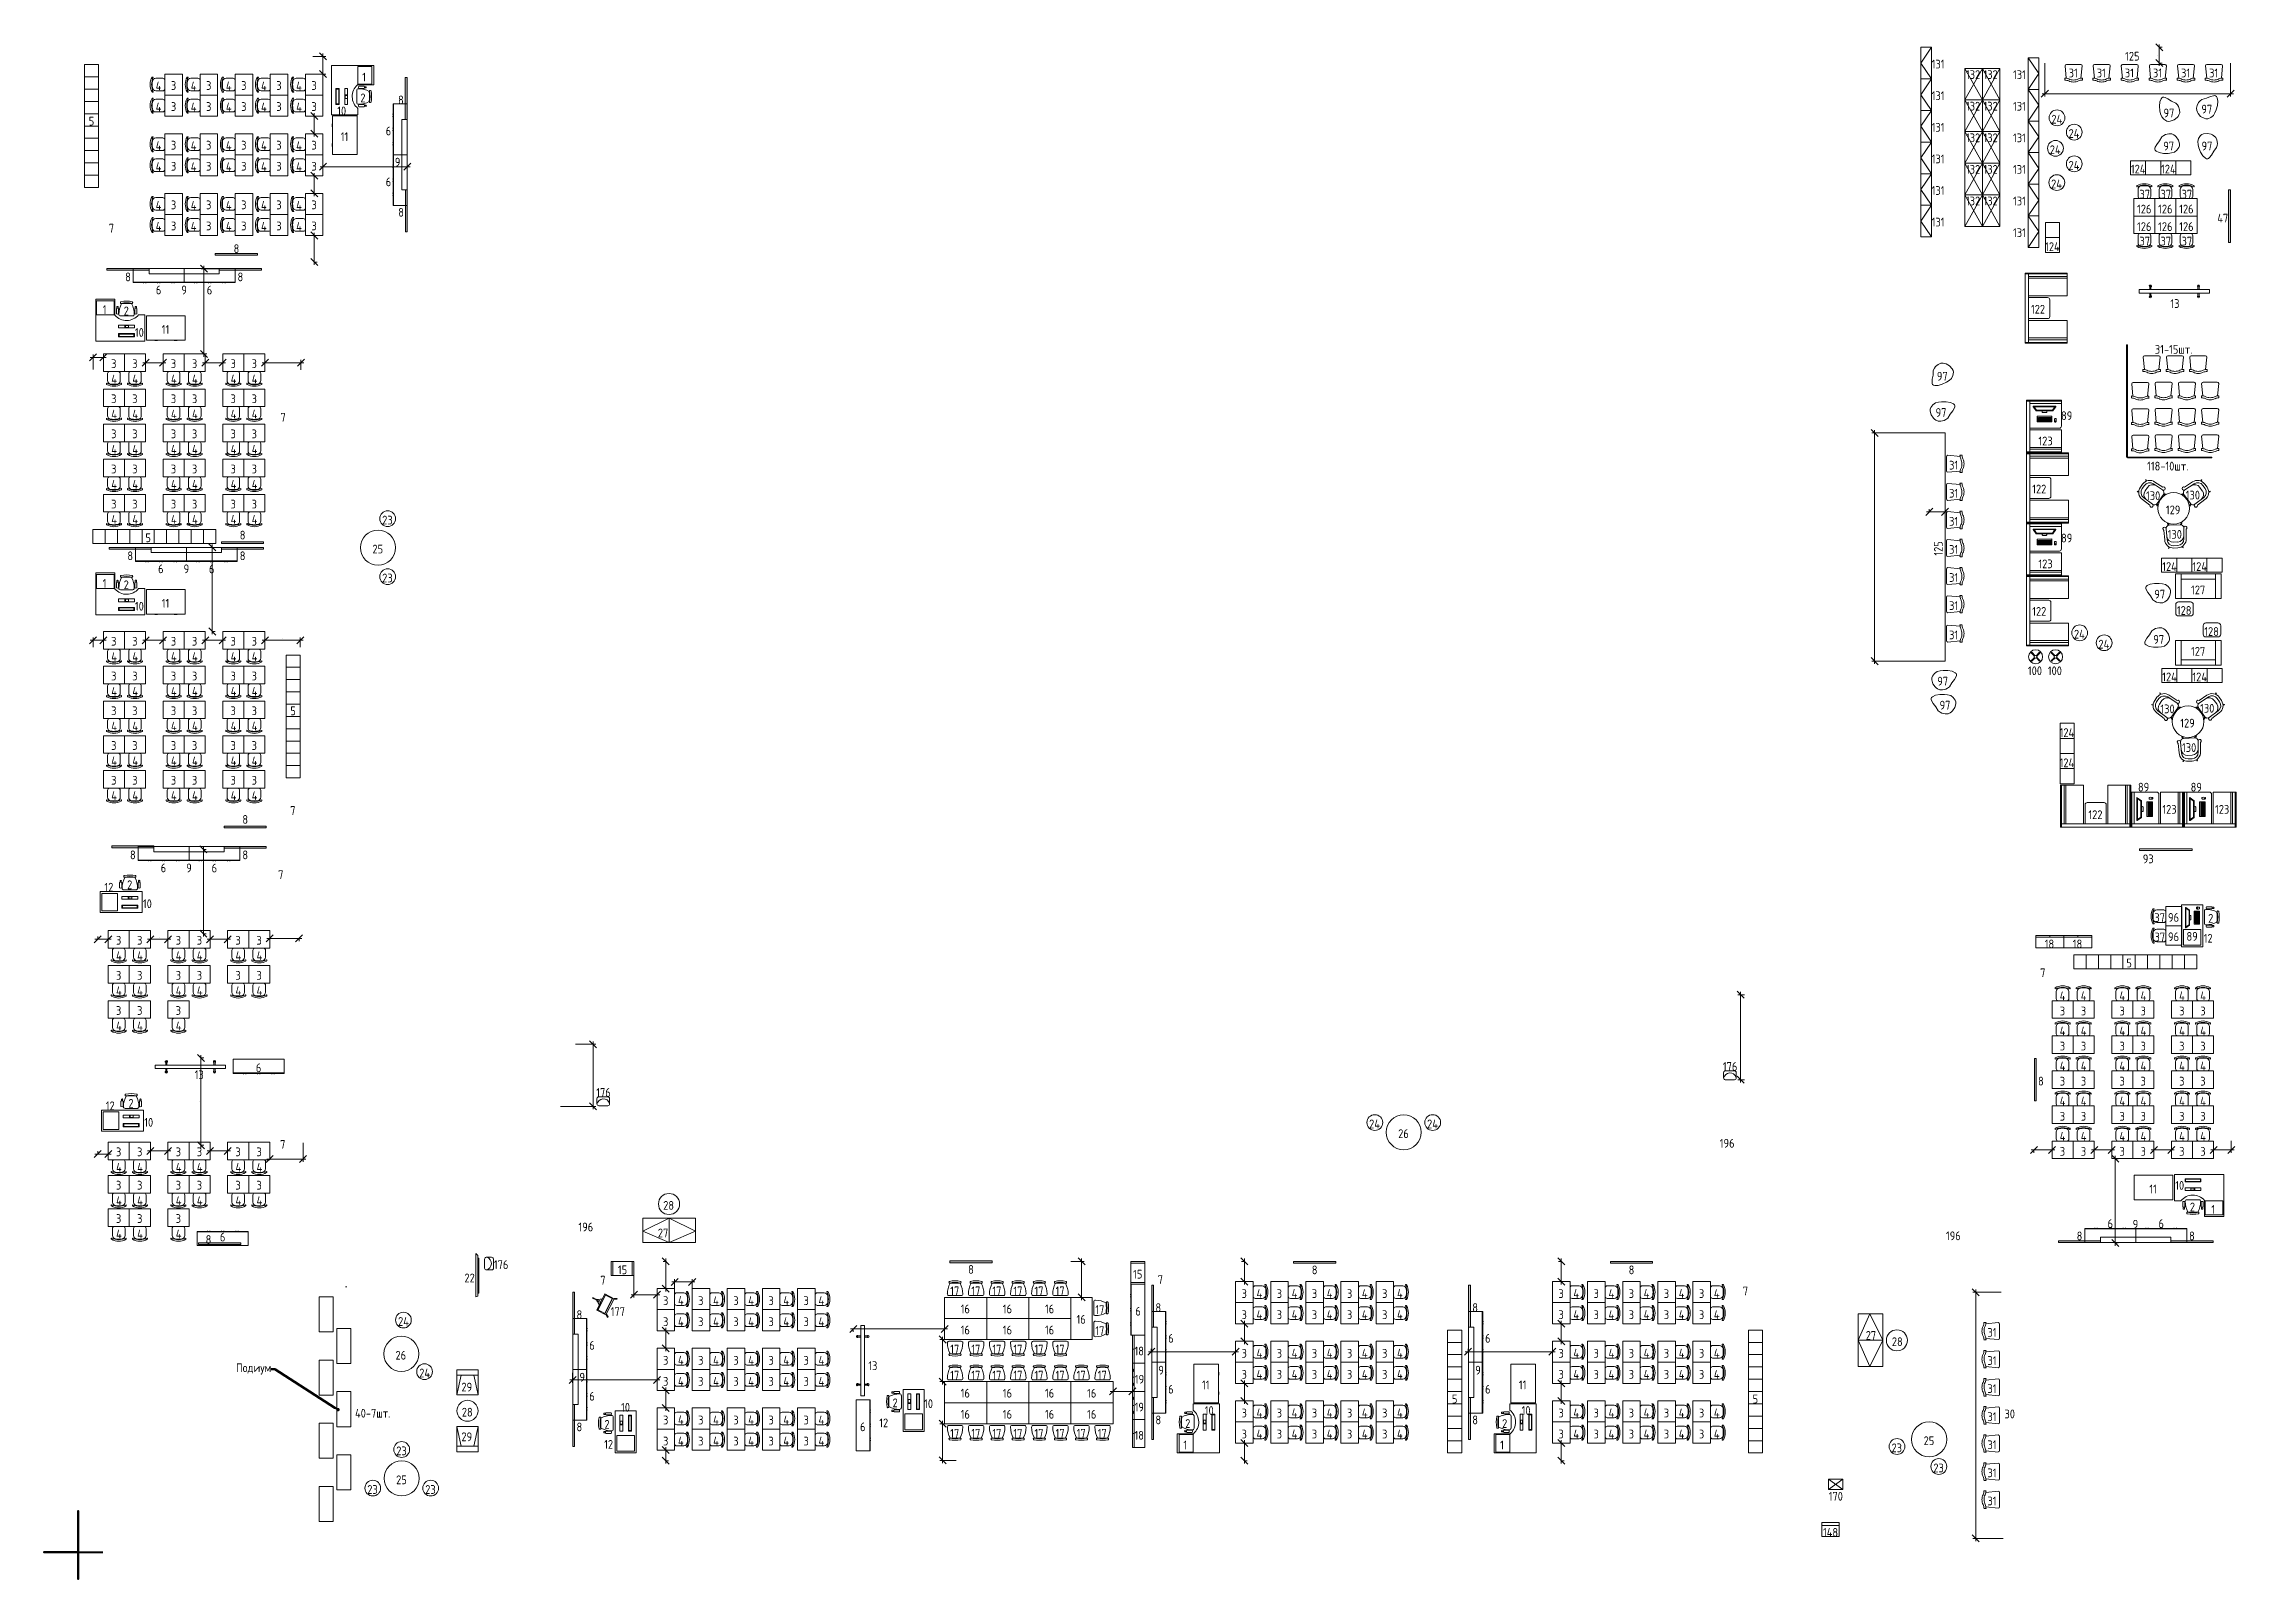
# Model space of a CAD drawing. Header units: millimetres. Extents: x -269164 to 430575, y -569542 to 36130.
# Drawn here: x 175835 to 238260, y -497276 to -453542 of the extents above; entities that cross this region are included whole.
import ezdxf
from ezdxf import colors
from ezdxf.entities.mleader import LeaderData, LeaderLine
from ezdxf.math import Vec2, Vec3

# ---------------------------------------------------------------- set-up
doc = ezdxf.new("R2010")
doc.units = ezdxf.units.MM
for name, color, linetype, lineweight in [('ТХ', 5, 'Continuous', 5), ('ТХ_КР ЗАДАНИЕ', 251, 'Continuous', 13), ('Уточнения', 210, 'Continuous', 20)]:
    doc.layers.add(name, color=color, linetype=linetype, lineweight=lineweight)
doc.layers.add('ТХ_АР ЗАДАНИЕ', color=177, linetype='Continuous')
doc.layers.add('ТХ_№ПОЗ', color=7, linetype='Continuous')
doc.styles.add('GOST Common_1', font='GOST_Common.ttf', dxfattribs={"width": 0.9, "height": 350})
doc.styles.add('GOST Common_2', font='GOST_Common.ttf', dxfattribs={"width": 0.9, "height": 250})
doc.styles.add('GOST Common_3', font='GOST_Common.ttf', dxfattribs={"width": 0.9, "height": 2.5})
doc.dimstyles.new('TX-100', dxfattribs={"dimtxt": 200, "dimasz": 200, "dimexe": 80, "dimexo": 0, "dimgap": 50, "dimtad": 1, "dimtoh": 1, "dimdec": 0, "dimrnd": 10, "dimzin": 12, "dimtxsty": 'GOST Common_3', "dimblk": 'OBLIQUE', "dimcen": 1.5, "dimdle": 80, "dimclrd": 256, "dimclre": 256, "dimclrt": 256, "dimadec": 0, "dimazin": 0, "dimtfac": 1, "dimtdec": 0, "dimtmove": 0, "dimatfit": 3, "dimfxl": 1, "dimlwd": -1, "dimlwe": 15, "dimarcsym": 0})

# ---------------------------------------------------------------- blocks, each defined once
blk = doc.blocks.new('Стол письменный')
at = {"layer": 'ТХ'}
for points in [[(26808, 11740), (26808, 12940), (27408, 12940), (27408, 11740)], [(27358, 12440), (27358, 12890), (26858, 12890), (26858, 12440)]]:
    blk.add_lwpolyline(points, close=True, dxfattribs=at)
blk = doc.blocks.new('Кресло регулируемое')
at = {"linetype": 'Continuous'}
for p, q in [((-292, -214), (-292, -366)), ((-280, -163), (-280, -209)), ((-244, -163), (-244, -209)), ((-232, -214), (-232, -366)), ((-176, -422), (174, -422)), ((231, -214), (231, -366)), ((242, -163), (242, -209)), ((279, -163), (279, -209)), ((291, -214), (291, -366))]:
    blk.add_line(p, q, dxfattribs=at)
for centre, radius, start, end in [((-262, -264), 58.4, 58.95098, 121.04877), ((-262, -316), 58.4, 238.95097, 301.04877), ((-262, -172), 20.2, 24.89545, 155.33537), ((403, -373), 624, 150.90677, 180.12147), ((-176, -376), 45.4, 177.81347, 270.74787), ((-145, -41), 28.1, 124.29147, 235.70827), ((0, -748), 748, 77.60199, 102.39777), ((0, -794), 748, 77.60199, 102.39777), ((0, -1826), 1762, 85.39382, 94.65462), ((-404, -373), 624, 359.87797, 29.10589), ((145, -41), 28.1, 304.29007, 55.70964), ((175, -376), 45.4, 269.25187, 2.18664), ((261, -264), 58.4, 58.95101, 121.04877), ((261, -316), 58.4, 238.95097, 301.04877), ((261, -171), 20.2, 24.89545, 155.33537)]:
    blk.add_arc(centre, radius, start, end, dxfattribs=at)
blk = doc.blocks.new('Стул ученич штабелир №5-7')
at = {"color": 0, "linetype": 'ByBlock', "lineweight": -2}
for p, q in [((-120, 0), (120, 0)), ((-120, 0), (120, 0)), ((-213, -359), (-213, -337)), ((-213, -359), (-213, -337)), ((-180, -60), (-180, -260)), ((-180, -60), (-180, -260)), ((180, -60), (180, -260)), ((180, -60), (180, -260)), ((214, -359), (214, -337)), ((214, -359), (214, -337))]:
    blk.add_line(p, q, dxfattribs=at)
for centre, radius, start, end in [((-120, -60), 60, 90, 180), ((-120, -60), 60, 90, 180), ((120, -60), 60, 0, 90), ((120, -60), 60, 0, 90), ((-210, -337), 3, 63.89783, 180), ((-210, -337), 3, 63.89783, 180), ((-203, -359), 10, 180, 238.06825), ((-203, -359), 10, 180, 238.06825), ((0, 142), 521, 246.31951, 293.68049), ((0, 142), 521, 246.31951, 293.68049), ((0, 9), 431, 240.99166, 299.00834), ((0, 9), 431, 240.99166, 299.00834), ((-80, -260), 100, 180, 264.25844), ((-80, -260), 100, 180, 264.25844), ((0, 436), 800, 263.24698, 276.75302), ((0, 436), 800, 263.24698, 276.75302), ((80, -260), 100, 275.74156, 0), ((80, -260), 100, 275.74156, 0), ((211, -337), 3, 0, 116.10217), ((211, -337), 3, 0, 116.10217), ((204, -359), 10, 301.93175, 0), ((204, -359), 10, 301.93175, 0)]:
    blk.add_arc(centre, radius, start, end, dxfattribs=at)
blk = doc.blocks.new('Стол ученич с возможностью объединения №5-7')
blk.add_lwpolyline([(600, 0), (0, 0), (0, 500), (600, 500)], close=True)
blk = doc.blocks.new('Стол складной 1200')
at = {"layer": 'ТХ'}
blk.add_lwpolyline([(113620, 4276), (114820, 4276), (114820, 3676), (113620, 3676)], close=True, dxfattribs=at)
blk = doc.blocks.new('Стеллаж для сушки рисунков')
at = {"layer": 'ТХ'}
blk.add_lwpolyline([(119149, 4207), (119149, 4857), (119549, 4857), (119549, 4207)], close=True, dxfattribs=at)
for points in [[(119149, 4807), (119549, 4807)], [(119149, 4257), (119549, 4257)]]:
    blk.add_lwpolyline(points, dxfattribs=at)
blk = doc.blocks.new('A$C3da1b1ea')
at = {"lineweight": 0}
h = blk.add_hatch(color=256, dxfattribs=at)
h.dxf.hatch_style = 1
h.paths.add_polyline_path([(0, 0), (50, 0), (50, -1200), (0, -1200)])
blk.add_lwpolyline([(0, 0), (50, 0), (50, -1200), (0, -1200), (0, 0)], dxfattribs=at)
blk = doc.blocks.new('Кресло без подлокотников')
at = {"linetype": 'Continuous'}
blk.add_line((185438, 1394), (185438, 1744), dxfattribs=at)
for centre, radius, start, end in [((185764, 1569), 748, 167.60199, 192.39777), ((185057, 1714), 28.1, 34.29007, 145.70964), ((185057, 1425), 28.1, 214.29147, 325.70827), ((185810, 1569), 748, 167.60199, 192.39777), ((186842, 1569), 1762, 175.39382, 184.65462), ((185389, 1165), 624, 89.87797, 119.10589), ((185389, 1972), 624, 240.90677, 270.12147), ((185393, 1744), 45.4, 359.25187, 92.18664), ((185393, 1393), 45.4, 267.81347, 0.74787)]:
    blk.add_arc(centre, radius, start, end, dxfattribs=at)
blk = doc.blocks.new('Шкаф канцелярский закрытый')
at = {"layer": 'ТХ'}
for p, q in [((168934, 4226), (168934, 3426)), ((168934, 3826), (168984, 3826))]:
    blk.add_line(p, q, dxfattribs=at)
blk.add_lwpolyline([(168634, 3426), (168634, 4226), (168984, 4226), (168984, 3426)], close=True, dxfattribs=at)
blk = doc.blocks.new('Шкаф канцелярский со стеклом')
at = {"layer": 'ТХ'}
for p, q in [((387767, 4591), (387717, 4591)), ((387728, 4825), (387756, 4797)), ((387728, 4805), (387756, 4777)), ((387728, 4785), (387756, 4757)), ((387728, 4425), (387756, 4397)), ((387728, 4405), (387756, 4377)), ((387728, 4385), (387756, 4357)), ((387767, 4991), (387767, 4191)), ((387767, 4991), (387767, 4591))]:
    blk.add_line(p, q, dxfattribs=at)
blk.add_lwpolyline([(388067, 4191), (388067, 4991), (387717, 4991), (387717, 4191)], close=True, dxfattribs=at)
blk = doc.blocks.new('Школьный информатор')
at = {"layer": 'ТХ'}
for p, q in [((33405, 7176), (33405, 7206)), ((34405, 7206), (33405, 7206)), ((34405, 7176), (34405, 7206))]:
    blk.add_line(p, q, dxfattribs=at)
for points in [[(33268, 7119), (34508, 7119), (34485, 7176)], [(33268, 7119), (33325, 7176), (34485, 7176)]]:
    blk.add_lwpolyline(points, dxfattribs=at)
blk = doc.blocks.new('Доска магнитно-маркерная')
at = {"layer": 'ТХ'}
blk.add_lwpolyline([(169099, 3655), (169099, 5155), (169149, 5155), (169149, 3655)], close=True, dxfattribs=at)
blk = doc.blocks.new('Моноблок')
at = {"layer": 'ТХ', "linetype": 'Continuous', "ltscale": 100}
for p, q in [((40, 64), (15, 59)), ((50, 59), (40, 64)), ((50, 59), (40, 64)), ((55, 49), (50, 59)), ((55, 49), (50, 59)), ((55, 49), (55, 0)), ((55, 49), (55, 0)), ((55, 0), (55, -49)), ((55, 0), (55, -49)), ((301, 287), (301, 276)), ((301, 276), (301, 261)), ((40, -64), (15, -59)), ((50, -59), (40, -64)), ((50, -59), (40, -64)), ((55, -49), (50, -59)), ((55, -49), (50, -59))]:
    blk.add_line(p, q, dxfattribs=at)
for points in [[(15, -202), (15, 0), (15, 197), (15, 207), (15, 212), (-93, 291), (-98, 291), (-103, 286), (-103, 0), (-103, -286), (-98, -291), (-93, -291), (15, -212)], [(-88, 0), (-88, -266), (1, -207), (1, 0), (1, 202), (-88, 266)], [(218, 5), (203, 5)], [(218, -39), (203, -39)], [(247, -89), (232, -89)]]:
    blk.add_lwpolyline(points, close=True, dxfattribs=at)
for points in [[(-98, 291), (-98, 281), (-98, 0), (-98, -281), (-98, -291)], [(-93, 291), (-98, 281), (-98, 0), (-98, -286), (-93, -291)], [(5, -217), (5, 0), (5, 217)], [(148, -187), (148, 182), (296, 187)], [(178, 173), (178, 108)], [(193, 173), (178, 173)], [(178, 108), (193, 108)], [(178, 104), (178, 59)], [(193, 104), (178, 104)], [(178, 59), (193, 59)], [(183, 49), (193, 49), (178, 49)], [(178, 49), (178, -10)], [(183, 104), (193, 104)], [(183, 59), (183, 104)], [(193, 89), (183, 89)], [(193, 74), (183, 74)], [(193, 59), (183, 59)], [(193, 20), (183, 20), (183, 49)], [(183, 35), (193, 35)], [(183, -10), (183, 20)], [(193, 5), (183, 5)], [(188, 163), (188, 158)], [(188, 158), (188, 163)], [(188, 143), (188, 133)], [(188, 133), (188, 143)], [(188, 113), (188, 123)], [(188, 113), (188, 123)], [(193, 108), (193, 173)], [(193, 104), (193, 59)], [(193, 59), (193, 104)], [(193, 49), (193, 20)], [(193, -10), (193, 49)], [(193, 20), (193, 5)], [(193, 5), (193, -10)], [(277, 173), (203, 173)], [(203, 173), (218, 173)], [(203, 158), (203, 173)], [(203, 173), (203, 108)], [(218, 158), (203, 158)], [(203, 113), (203, 153)], [(218, 143), (203, 143)], [(277, 128), (203, 128)], [(218, 113), (203, 113)], [(203, 108), (277, 108)], [(232, 104), (203, 104)], [(203, 104), (218, 104)], [(203, 89), (203, 104)], [(203, 104), (203, 59)], [(218, 89), (203, 89)], [(203, 74), (203, 89)], [(232, 74), (203, 74)], [(203, 59), (203, 69)], [(218, 59), (203, 59)], [(203, 59), (232, 59)], [(203, 49), (218, 49)], [(277, 49), (203, 49)], [(203, 49), (203, -178)], [(203, 20), (203, 49)], [(203, 35), (218, 35)], [(203, 5), (203, 20)], [(203, 20), (218, 20)], [(203, -10), (203, 5)], [(277, 173), (218, 173)], [(218, 173), (218, 128)], [(218, 173), (218, 158)], [(218, 158), (262, 158)], [(218, 158), (277, 158)], [(218, 143), (218, 153)], [(218, 143), (262, 143)], [(218, 113), (218, 138)], [(218, 123), (218, 113)], [(262, 113), (218, 113)], [(218, 104), (232, 104)], [(218, 59), (218, 104)], [(232, 89), (218, 89)], [(232, 59), (218, 59)], [(218, 49), (218, 35)], [(218, 30), (218, 49)], [(218, 49), (247, 49)], [(218, 35), (218, 20)], [(247, 20), (232, 20), (232, 30), (218, 30)], [(218, 0), (218, 25)], [(218, 25), (232, 25)], [(218, 20), (218, -25)], [(232, 15), (218, 15)], [(218, 0), (232, 0)], [(232, 158), (232, 143)], [(232, 143), (232, 113)], [(232, 104), (232, 59)], [(232, 59), (232, 104)], [(232, -10), (232, 25)], [(232, 15), (247, 15)], [(247, 173), (247, 158)], [(247, 128), (247, 158)], [(247, 113), (247, 128)], [(247, 89), (262, 89)], [(247, 74), (247, 89), (262, 89)], [(247, 74), (247, 89)], [(247, 74), (277, 74)], [(262, 74), (247, 74)], [(247, 49), (247, 20)], [(247, 49), (262, 49)], [(247, 35), (247, 49)], [(247, 35), (247, 10), (262, 10)], [(262, 35), (247, 35)], [(262, 35), (247, 35)], [(247, 15), (247, 5)], [(277, 10), (247, 10)], [(247, -108), (247, 10)], [(247, 5), (247, -104)], [(262, 173), (262, 143)], [(262, 158), (277, 158)], [(277, 143), (262, 143)], [(262, 143), (262, 113)], [(277, 143), (262, 143)], [(262, 138), (262, 113)], [(262, 113), (277, 113)], [(262, 104), (262, 89)], [(277, 104), (262, 104)], [(262, 104), (262, 59)], [(262, 89), (277, 89)], [(262, 59), (277, 59)], [(262, 10), (262, 49)], [(262, 10), (262, -20)], [(267, 104), (277, 104)], [(277, 74), (267, 74)], [(277, 59), (267, 59)], [(267, 49), (277, 49)], [(267, 35), (267, 49)], [(277, 35), (267, 35)], [(267, 30), (277, 30)], [(267, 10), (267, 30)], [(267, 10), (277, 10)], [(267, -25), (267, 10)], [(277, 108), (277, 173)], [(277, 158), (277, 173)], [(277, 158), (277, 143)], [(277, 113), (277, 138)], [(277, 104), (277, 74)], [(277, 59), (277, 104)], [(277, 69), (277, 59)], [(277, -178), (277, 49)], [(277, 49), (277, 35)], [(277, 30), (277, 10)], [(277, 10), (277, -25)], [(296, 187), (296, -187)], [(296, -187), (148, -187)], [(178, -10), (193, -10)], [(193, -20), (178, -20)], [(178, -20), (178, -79)], [(178, -79), (193, -79)], [(178, -84), (178, -148)], [(193, -84), (178, -84)], [(178, -148), (193, -148)], [(178, -163), (198, -163)], [(178, -178), (178, -163)], [(198, -178), (178, -178)], [(193, -10), (183, -10)], [(183, -49), (183, -20)], [(183, -20), (193, -20)], [(183, -35), (193, -35)], [(183, -49), (193, -49), (193, -79)], [(183, -79), (183, -49)], [(183, -64), (193, -64)], [(193, -79), (183, -79)], [(183, -89), (193, -89)], [(183, -143), (183, -89)], [(193, -99), (183, -99)], [(183, -118), (193, -118)], [(183, -133), (193, -133)], [(193, -143), (183, -143)], [(183, -163), (193, -163)], [(183, -178), (183, -163)], [(193, -178), (183, -178)], [(193, -20), (193, -44)], [(193, -79), (193, -20)], [(193, -148), (193, -84)], [(193, -89), (193, -143)], [(193, -163), (193, -178)], [(198, -163), (198, -178)], [(218, -10), (203, -10)], [(203, -25), (203, -10)], [(218, -25), (203, -25)], [(218, -54), (203, -54)], [(218, -69), (203, -69)], [(203, -74), (218, -74)], [(203, -99), (203, -74)], [(218, -84), (203, -84)], [(203, -89), (218, -89)], [(203, -104), (218, -104)], [(203, -128), (203, -104)], [(218, -113), (203, -113)], [(203, -118), (218, -118)], [(218, -128), (203, -128)], [(203, -143), (203, -133)], [(218, -143), (203, -143)], [(203, -178), (203, -148)], [(218, -163), (203, -163)], [(203, -163), (218, -163)], [(203, -178), (277, -178)], [(218, -178), (203, -178)], [(218, -5), (232, -5)], [(218, -35), (218, -5)], [(232, -20), (218, -20)], [(218, -94), (218, -25)], [(218, -35), (232, -35)], [(232, -35), (218, -35)], [(218, -49), (218, -35)], [(218, -49), (232, -49)], [(218, -64), (232, -64)], [(218, -74), (218, -84)], [(232, -79), (218, -79)], [(218, -79), (232, -79)], [(218, -89), (218, -99)], [(218, -94), (232, -94)], [(218, -94), (218, -178)], [(218, -108), (232, -108)], [(218, -123), (232, -123)], [(232, -123), (218, -123)], [(218, -138), (232, -138)], [(232, -153), (218, -153)], [(232, -153), (218, -153)], [(218, -153), (218, -178), (232, -178), (247, -178)], [(232, -5), (232, -35)], [(232, -30), (232, -10)], [(232, -15), (247, -15)], [(232, -133), (232, -30)], [(232, -30), (247, -30)], [(247, -39), (232, -39)], [(232, -59), (247, -59)], [(232, -74), (247, -74)], [(232, -104), (247, -104)], [(247, -118), (232, -118)], [(232, -148), (232, -123)], [(247, -133), (232, -133)], [(232, -133), (247, -133)], [(232, -138), (232, -153)], [(232, -148), (232, -178)], [(247, -148), (232, -148)], [(247, -148), (232, -148)], [(232, -178), (232, -153)], [(247, -5), (262, -5)], [(247, -20), (262, -20)], [(247, -35), (247, -20)], [(247, -35), (262, -35)], [(247, -49), (262, -49)], [(247, -64), (262, -64)], [(262, -79), (247, -79)], [(247, -99), (262, -99)], [(247, -104), (247, -118)], [(262, -108), (247, -108)], [(247, -113), (262, -113)], [(247, -113), (247, -148)], [(247, -128), (262, -128)], [(247, -138), (277, -138)], [(247, -143), (247, -178)], [(262, -143), (247, -143)], [(247, -178), (247, -148)], [(247, -178), (262, -178)], [(262, -20), (262, -64)], [(262, -113), (262, -123)], [(262, -128), (262, -138)], [(262, -178), (262, -143)], [(267, -10), (277, -10)], [(277, -10), (267, -10)], [(277, -25), (267, -25)], [(277, -30), (267, -30)], [(267, -30), (267, -118)], [(267, -178), (267, -118)], [(267, -118), (277, -118)], [(267, -118), (277, -118)], [(277, -138), (267, -138)], [(277, -158), (267, -158)], [(277, -178), (267, -178)], [(277, -118), (277, -30)], [(277, -118), (277, -138)], [(277, -138), (277, -178)]]:
    blk.add_lwpolyline(points, dxfattribs=at)
at = {"layer": 'ТХ'}
blk.add_lwpolyline([(212, 269), (253, 269), (253, 279), (212, 279)], dxfattribs=at)
blk.add_lwpolyline([(222, 277), (235, 277), (235, 271), (222, 271)], close=True, dxfattribs=at)
at = {"layer": 'ТХ', "linetype": 'Continuous', "ltscale": 100}
for centre, radius, start, end in [((235, 274), 23.8, 160.87577, 180), ((235, 274), 23.8, 180, 199.12423), ((257, 266), 47.1, 153.43495, 160.87577), ((257, 282), 47.1, 199.12423, 206.56505), ((242, 274), 30.7, 144.21747, 153.43495), ((242, 274), 30.7, 206.56505, 215.78253), ((226, 286), 10.5, 135, 144.21747), ((226, 263), 10.5, 215.78253, 225), ((291, 220), 103, 132.04691, 135), ((291, 328), 103, 225, 227.95309), ((246, 271), 34.8, 90, 132.04691), ((246, 277), 34.8, 227.95309, 270), ((246, 208), 97.6, 65.27847, 90), ((246, 340), 97.6, 270, 294.72153), ((167, 37), 286, 63.43495, 65.27847), ((167, 511), 286, 294.72153, 296.56505), ((290, 282), 11.5, 54.21747, 63.43495), ((290, 266), 11.5, 296.56505, 305.78253), ((275, 262), 36.4, 45, 54.21747), ((275, 286), 36.4, 305.78253, 315), ((300, 287), 1.61, 0, 45), ((300, 261), 1.61, 315, 0)]:
    blk.add_arc(centre, radius, start, end, dxfattribs=at)
blk = doc.blocks.new('Стол для групп. 5-7')
at = {"layer": 'ТХ'}
blk.add_lwpolyline([(533473, 3405), (534023, 3405), (534023, 3855), (533473, 3855)], close=True, dxfattribs=at)
blk = doc.blocks.new('Стул штабелируемый')
at = {"layer": 'ТХ'}
for p, q in [((138329, 14485), (138329, 14427)), ((138372, 14480), (138336, 14831)), ((138782, 14871), (138376, 14871)), ((138786, 14480), (138822, 14831)), ((138828, 14427), (138828, 14484))]:
    blk.add_line(p, q, dxfattribs=at)
for centre, radius, start, end in [((138318, 14169), 316, 67.30393, 87.96026), ((138316, 14127), 301, 65.86161, 87.6205), ((138376, 14831), 39.6, 90, 180), ((138585, 14768), 340, 244.72816, 269.01072), ((138579, 14693), 323, 244.40812, 269.95494), ((138579, 14750), 322, 270.04572, 295.63871), ((138579, 14692), 322, 270.04572, 295.63871), ((138840, 14169), 316, 92.03974, 112.69607), ((138838, 14123), 303, 91.7141, 113.24695), ((138782, 14831), 39.6, 360, 90)]:
    blk.add_arc(centre, radius, start, end, dxfattribs=at)
blk = doc.blocks.new('Стеллаж мобильный')
at = {"layer": 'ТХ'}
blk.add_line((17672, 38804), (18072, 38804), dxfattribs=at)
blk.add_lwpolyline([(17672, 38374), (17672, 39234), (18072, 39234), (18072, 38374)], close=True, dxfattribs=at)
blk = doc.blocks.new('пуф-мешок')
at = {"layer": 'ТХ', "lineweight": 0}
blk.add_lwpolyline([(166451, 4954), (166582, 4954), (166704, 4933), (166791, 4889), (166818, 4865), (166830, 4835), (166832, 4809), (166818, 4778), (166771, 4698), (166697, 4599), (166630, 4485), (166575, 4446), (166526, 4417), (166429, 4396), (166350, 4400), (166287, 4427), (166249, 4455), (166219, 4487), (166157, 4576), (166131, 4687), (166128, 4738), (166143, 4788), (166200, 4863), (166274, 4919), (166360, 4944)], close=True, dxfattribs=at)
blk = doc.blocks.new('Диван 1300х700')
at = {"layer": 'ТХ'}
for p, q in [((22464, 37741), (22464, 37041)), ((23444, 37741), (23444, 37041)), ((23444, 37191), (22464, 37191))]:
    blk.add_line(p, q, dxfattribs=at)
blk.add_lwpolyline([(23604, 37041), (22304, 37041), (22304, 37741), (23604, 37741)], close=True, dxfattribs=at)
blk = doc.blocks.new('Стол журнальный')
at = {"layer": 'ТХ'}
for points in [[(20033, 37420), (20033, 37660)], [(20113, 37740), (20453, 37740)], [(20533, 37660), (20533, 37420)], [(20453, 37340), (20113, 37340)]]:
    blk.add_lwpolyline(points, dxfattribs=at)
for centre, start, end in [((20113, 37660), 90, 180), ((20453, 37660), 0, 90), ((20113, 37420), 180, 270), ((20453, 37420), 270, 0)]:
    blk.add_arc(centre, 80, start, end, dxfattribs=at)
blk = doc.blocks.new('Стол круглый')
at = {"layer": 'ТХ'}
blk.add_circle((26819, 37686), 450, dxfattribs=at)
blk = doc.blocks.new('A$C2d998672')
at = {"linetype": 'Continuous', "lineweight": 18}
for p, q in [((-54, 200), (-48, 211)), ((5, 156), (-54, 200)), ((-48, 211), (10, 186)), ((5, 158), (-5, -158)), ((417, 228), (101, 248)), ((412, 294), (145, 311)), ((488, 44), (485, -74)), ((590, 37), (587, -74)), ((658, 189), (618, 175)), ((627, 159), (663, 177)), ((655, 35), (652, -76)), ((663, 177), (658, 189)), ((-5, -156), (-66, -196)), ((-66, -196), (-61, -207)), ((-61, -207), (-1, -186)), ((402, -254), (85, -253)), ((393, -319), (126, -320)), ((645, -229), (606, -213)), ((616, -197), (651, -218)), ((651, -218), (645, -229))]:
    blk.add_line(p, q, dxfattribs=at)
for centre, radius, start, end in [((98, 155), 92.8, 88.22203, 178.22203), ((102, 294), 46.4, 21.8002, 268.22203), ((303, 50), 186, 358.22203, 86.17662), ((405, 43), 251, 358.22203, 88.22203), ((405, 43), 186, 358.22203, 86.17662), ((88, -161), 92.8, 178.22203, 268.22203), ((84, -300), 46.4, 88.22203, 334.64385), ((299, -69), 186, 270.26743, 358.22203), ((401, -68), 251, 268.22203, 358.22203), ((401, -68), 186, 270.26743, 358.22203)]:
    blk.add_arc(centre, radius, start, end, dxfattribs=at)
blk = doc.blocks.new('Вешалка напольная')
at = {"layer": 'ТХ'}
for p, q in [((36290, 13399), (36216, 13473)), ((36217, 13284), (36290, 13358)), ((36230, 13487), (36304, 13413)), ((36304, 13344), (36231, 13270)), ((36417, 13488), (36344, 13414)), ((36345, 13345), (36418, 13271)), ((36358, 13400), (36431, 13474)), ((36432, 13285), (36359, 13359))]:
    blk.add_line(p, q, dxfattribs=at)
for centre, radius in [((36324, 13379), 200), ((36215, 13488), 15), ((36216, 13269), 15), ((36324, 13379), 40), ((36432, 13489), 15), ((36433, 13270), 15)]:
    blk.add_circle(centre, radius, dxfattribs=at)
blk = doc.blocks.new('Покрытие грифельное')
at = {"layer": 'ТХ', "lineweight": 0}
h = blk.add_hatch(color=256, dxfattribs=at)
h.dxf.hatch_style = 1
h.paths.add_polyline_path([(129768, 880), (129768, 830), (128268, 830), (128268, 880)])
blk.add_lwpolyline([(129768, 880), (129768, 830), (128268, 830), (128268, 880), (129768, 880)], dxfattribs=at)
blk = doc.blocks.new('Стеллаж 151')
at = {"layer": 'ТХ'}
blk.add_lwpolyline([(14365, 38675), (14365, 39575), (14665, 39575), (14665, 38675)], close=True, dxfattribs=at)
blk.add_lwpolyline([(14365, 39575), (14665, 39125), (14365, 38675)], dxfattribs=at)
blk = doc.blocks.new('Стеллаж 152')
at = {"layer": 'ТХ'}
blk.add_lwpolyline([(15506, 38761), (15506, 39661), (16006, 39661), (16006, 38761)], close=True, dxfattribs=at)
for points in [[(15506, 39661), (16006, 38761)], [(16006, 39661), (15506, 38761)]]:
    blk.add_lwpolyline(points, dxfattribs=at)
blk = doc.blocks.new('Перегородка')
at = {"layer": 'ТХ'}
blk.add_lwpolyline([(269786, 10386), (270586, 10386), (270586, 10361), (269786, 10361)], close=True, dxfattribs=at)
blk = doc.blocks.new('Стол учителя угловой с тумбой')
at = {"linetype": 'Continuous', "lineweight": 5}
for p, q in [((0, 0), (0, 1200)), ((0, 1200), (548, 1200)), ((548, 739), (548, 1200)), ((1400, 750), (1219, 750)), ((1400, 0), (1400, 750)), ((1400, 0), (1400, 750)), ((1400, 0), (0, 0)), ((0, 0), (1400, 0))]:
    blk.add_line(p, q, dxfattribs=at)
blk.add_lwpolyline([(26, 1149), (526, 1149), (526, 749), (26, 749)], close=True, dxfattribs=at)
blk.add_arc((879, 1024), 437, 220.76329, 321.11011, dxfattribs=at)
blk = doc.blocks.new('A$C41fb3ee7')
for points in [[(0, 0), (350, 0), (350, 400), (0, 400), (0, 0)], [(350, 0), (700, 0), (700, 400), (350, 400), (350, 0)], [(700, 0), (1050, 0), (1050, 400), (700, 400), (700, 0)], [(1050, 0), (1400, 0), (1400, 400), (1050, 400), (1050, 0)], [(1400, 0), (1750, 0), (1750, 400), (1400, 400), (1400, 0)], [(1750, 0), (2100, 0), (2100, 400), (1750, 400), (1750, 0)], [(2100, 0), (2450, 0), (2450, 400), (2100, 400), (2100, 0)], [(2450, 0), (2800, 0), (2800, 400), (2450, 400), (2450, 0)], [(2800, 0), (3150, 0), (3150, 400), (2800, 400), (2800, 0)], [(3150, 0), (3500, 0), (3500, 400), (3150, 400), (3150, 0)]]:
    blk.add_lwpolyline(points)
blk = doc.blocks.new('A$C727b9d3d')
at = {"linetype": 'Continuous'}
blk.add_line((388, -1450), (388, 0), dxfattribs=at)
for points in [[(0, -1450), (400, -1450), (400, 0), (0, 0)], [(400, -277), (400, -294), (410, -294), (410, -277)], [(400, -345), (400, -362), (410, -362), (410, -345)], [(400, -684), (400, -701), (410, -701), (410, -684)], [(400, -752), (400, -769), (410, -769), (410, -752)], [(400, -1081), (400, -1098), (410, -1098), (410, -1081)], [(400, -1149), (400, -1166), (410, -1166), (410, -1149)]]:
    blk.add_lwpolyline(points, close=True, dxfattribs=at)
blk = doc.blocks.new('Покрытие настенное')
at = {"linetype": 'Continuous', "lineweight": 5}
blk.add_lwpolyline([(2250, -150), (250, -150), (250, 0), (2250, 0)], close=True, dxfattribs=at)
blk = doc.blocks.new('_Oblique')
at = {"color": 0, "linetype": 'ByBlock', "lineweight": -2}
blk.add_line((-0.5, -0.5), (0.5, 0.5), dxfattribs=at)
blk = doc.blocks.new('*D11870')
at = {"layer": 'Defpoints', "color": 0, "lineweight": 40, "transparency": 16777216}
for p in [(363471, -262905), (363513, -263405), (363763, -262905)]:
    blk.add_point(p, dxfattribs=at)
at = {"layer": 'ТХ', "lineweight": 15, "transparency": 16777216}
for p, q in [((363471, -262905), (363843, -262905)), ((363513, -263405), (363843, -263405))]:
    blk.add_line(p, q, dxfattribs=at)
at = {"layer": 'ТХ', "transparency": 16777216}
blk.add_line((363763, -263485), (363763, -262825), dxfattribs=at)
at = {"layer": 'ТХ', "transparency": 16777216, "xscale": 200, "yscale": 200, "zscale": 200}
for p, rotation in [((363763, -262905), 90), ((363763, -263405), 270)]:
    blk.add_blockref('_Oblique', p, dxfattribs=dict(at, rotation=rotation))
at = {"layer": 'ТХ', "transparency": 16777216, "insert": (363711, -263155), "char_height": 2.5, "attachment_point": 5, "rotation": 90, "style": 'GOST Common_3'}
blk.add_mtext('500', dxfattribs=at)
blk = doc.blocks.new('*D11871')
at = {"layer": 'Defpoints', "color": 0, "lineweight": 40, "transparency": 16777216}
for p in [(363513, -264605), (363513, -265105), (363513, -265105)]:
    blk.add_point(p, dxfattribs=at)
at = {"layer": 'ТХ', "transparency": 16777216}
blk.add_line((363513, -264525), (363513, -265185), dxfattribs=at)
at = {"layer": 'ТХ', "lineweight": 15, "transparency": 16777216}
for p, q in [((363513, -264605), (363593, -264605)), ((363513, -265105), (363593, -265105))]:
    blk.add_line(p, q, dxfattribs=at)
at = {"layer": 'ТХ', "transparency": 16777216, "xscale": 200, "yscale": 200, "zscale": 200}
for p, rotation in [((363513, -264605), 90), ((363513, -265105), 270)]:
    blk.add_blockref('_Oblique', p, dxfattribs=dict(at, rotation=rotation))
at = {"layer": 'ТХ', "transparency": 16777216, "insert": (363461, -264855), "char_height": 2.5, "attachment_point": 5, "rotation": 90, "style": 'GOST Common_3'}
blk.add_mtext('500', dxfattribs=at)
blk = doc.blocks.new('*D11872')
at = {"layer": 'Defpoints', "color": 0, "lineweight": 40, "transparency": 16777216}
for p in [(363513, -266305), (363513, -266805), (363513, -266805)]:
    blk.add_point(p, dxfattribs=at)
at = {"layer": 'ТХ', "transparency": 16777216}
blk.add_line((363513, -266225), (363513, -266885), dxfattribs=at)
at = {"layer": 'ТХ', "lineweight": 15, "transparency": 16777216}
for p, q in [((363513, -266305), (363593, -266305)), ((363513, -266805), (363593, -266805))]:
    blk.add_line(p, q, dxfattribs=at)
at = {"layer": 'ТХ', "transparency": 16777216, "xscale": 200, "yscale": 200, "zscale": 200}
for p, rotation in [((363513, -266305), 90), ((363513, -266805), 270)]:
    blk.add_blockref('_Oblique', p, dxfattribs=dict(at, rotation=rotation))
at = {"layer": 'ТХ', "transparency": 16777216, "insert": (363461, -266555), "char_height": 2.5, "attachment_point": 5, "rotation": 90, "style": 'GOST Common_3'}
blk.add_mtext('500', dxfattribs=at)
blk = doc.blocks.new('*D11873')
at = {"layer": 'Defpoints', "color": 0, "lineweight": 40, "transparency": 16777216}
for p in [(363513, -268005), (363513, -268760), (363513, -268760)]:
    blk.add_point(p, dxfattribs=at)
at = {"layer": 'ТХ', "transparency": 16777216}
blk.add_line((363513, -267925), (363513, -268840), dxfattribs=at)
at = {"layer": 'ТХ', "lineweight": 15, "transparency": 16777216}
for p, q in [((363513, -268005), (363593, -268005)), ((363513, -268760), (363593, -268760))]:
    blk.add_line(p, q, dxfattribs=at)
at = {"layer": 'ТХ', "transparency": 16777216, "xscale": 200, "yscale": 200, "zscale": 200}
for p, rotation in [((363513, -268005), 90), ((363513, -268760), 270)]:
    blk.add_blockref('_Oblique', p, dxfattribs=dict(at, rotation=rotation))
at = {"layer": 'ТХ', "transparency": 16777216, "insert": (363461, -268382), "char_height": 2.5, "attachment_point": 5, "rotation": 90, "style": 'GOST Common_3'}
blk.add_mtext('750', dxfattribs=at)
blk = doc.blocks.new('*D11874')
at = {"layer": 'Defpoints', "color": 0, "lineweight": 40, "transparency": 16777216}
for p in [(363763, -266048), (366163, -266048), (366163, -266048)]:
    blk.add_point(p, dxfattribs=at)
at = {"layer": 'ТХ', "transparency": 16777216}
blk.add_line((363683, -266048), (366243, -266048), dxfattribs=at)
at = {"layer": 'ТХ', "lineweight": 15, "transparency": 16777216}
for p, q in [((363763, -266048), (363763, -265968)), ((366163, -266048), (366163, -265968))]:
    blk.add_line(p, q, dxfattribs=at)
at = {"layer": 'ТХ', "transparency": 16777216, "xscale": 200, "yscale": 200, "zscale": 200, "rotation": 180}
blk.add_blockref('_Oblique', (363763, -266048), dxfattribs=at)
at = {"layer": 'ТХ', "transparency": 16777216, "xscale": 200, "yscale": 200, "zscale": 200}
blk.add_blockref('_Oblique', (366163, -266048), dxfattribs=at)
at = {"layer": 'ТХ', "transparency": 16777216, "insert": (364963, -265997), "char_height": 2.5, "attachment_point": 5, "style": 'GOST Common_3'}
blk.add_mtext('2400', dxfattribs=at)
blk = doc.blocks.new('A$C49f6806a')
at = {"linetype": 'Continuous'}
blk.add_lwpolyline([(0, -700), (1100, -700), (1100, 0), (0, 0)], close=True, dxfattribs=at)
for points in [[(313, -700), (313, -709), (231, -709), (231, -700)], [(787, -700), (787, -709), (869, -709), (869, -700)]]:
    blk.add_lwpolyline(points, dxfattribs=at)
blk = doc.blocks.new('*D11885')
at = {"layer": 'Defpoints', "color": 0, "lineweight": 40, "transparency": 16777216}
for p in [(360374, -268953), (360810, -268953), (360374, -271378)]:
    blk.add_point(p, dxfattribs=at)
at = {"layer": 'ТХ', "lineweight": 15, "transparency": 16777216}
for p, q in [((360810, -268953), (360294, -268953)), ((360374, -271378), (360454, -271378))]:
    blk.add_line(p, q, dxfattribs=at)
at = {"layer": 'ТХ', "transparency": 16777216}
blk.add_line((360374, -271458), (360374, -268873), dxfattribs=at)
at = {"layer": 'ТХ', "transparency": 16777216, "xscale": 200, "yscale": 200, "zscale": 200}
for p, rotation in [((360374, -268953), 90), ((360374, -271378), 270)]:
    blk.add_blockref('_Oblique', p, dxfattribs=dict(at, rotation=rotation))
at = {"layer": 'ТХ', "transparency": 16777216, "insert": (360322, -270165), "char_height": 2.5, "attachment_point": 5, "rotation": 90, "style": 'GOST Common_3'}
blk.add_mtext('2430', dxfattribs=at)
blk = doc.blocks.new('*D11886')
at = {"layer": 'Defpoints', "color": 0, "lineweight": 40, "transparency": 16777216}
for p in [(357510, -271478), (357215, -271819), (357510, -271628)]:
    blk.add_point(p, dxfattribs=at)
at = {"layer": 'ТХ', "transparency": 16777216}
blk.add_line((357135, -271478), (357590, -271478), dxfattribs=at)
at = {"layer": 'ТХ', "lineweight": 15, "transparency": 16777216}
for p, q in [((357215, -271819), (357215, -271398)), ((357510, -271628), (357510, -271398))]:
    blk.add_line(p, q, dxfattribs=at)
at = {"layer": 'ТХ', "transparency": 16777216, "xscale": 200, "yscale": 200, "zscale": 200, "rotation": 180}
blk.add_blockref('_Oblique', (357215, -271478), dxfattribs=at)
at = {"layer": 'ТХ', "transparency": 16777216, "xscale": 200, "yscale": 200, "zscale": 200}
blk.add_blockref('_Oblique', (357510, -271478), dxfattribs=at)
at = {"layer": 'ТХ', "transparency": 16777216, "insert": (357363, -271427), "char_height": 2.5, "attachment_point": 5, "style": 'GOST Common_3'}
blk.add_mtext('300', dxfattribs=at)
blk = doc.blocks.new('*D11887')
at = {"layer": 'Defpoints', "color": 0, "lineweight": 40, "transparency": 16777216}
for p in [(358710, -271628), (359210, -271628), (359210, -271628)]:
    blk.add_point(p, dxfattribs=at)
at = {"layer": 'ТХ', "lineweight": 15, "transparency": 16777216}
for p, q in [((358710, -271628), (358710, -271548)), ((359210, -271628), (359210, -271548))]:
    blk.add_line(p, q, dxfattribs=at)
at = {"layer": 'ТХ', "transparency": 16777216}
blk.add_line((358630, -271628), (359290, -271628), dxfattribs=at)
at = {"layer": 'ТХ', "transparency": 16777216, "xscale": 200, "yscale": 200, "zscale": 200, "rotation": 180}
blk.add_blockref('_Oblique', (358710, -271628), dxfattribs=at)
at = {"layer": 'ТХ', "transparency": 16777216, "xscale": 200, "yscale": 200, "zscale": 200}
blk.add_blockref('_Oblique', (359210, -271628), dxfattribs=at)
at = {"layer": 'ТХ', "transparency": 16777216, "insert": (358960, -271577), "char_height": 2.5, "attachment_point": 5, "style": 'GOST Common_3'}
blk.add_mtext('500', dxfattribs=at)
blk = doc.blocks.new('*D11888')
at = {"layer": 'Defpoints', "color": 0, "lineweight": 40, "transparency": 16777216}
for p in [(360410, -271628), (360910, -271628), (360910, -271628)]:
    blk.add_point(p, dxfattribs=at)
at = {"layer": 'ТХ', "lineweight": 15, "transparency": 16777216}
for p, q in [((360410, -271628), (360410, -271548)), ((360910, -271628), (360910, -271548))]:
    blk.add_line(p, q, dxfattribs=at)
at = {"layer": 'ТХ', "transparency": 16777216}
blk.add_line((360330, -271628), (360990, -271628), dxfattribs=at)
at = {"layer": 'ТХ', "transparency": 16777216, "xscale": 200, "yscale": 200, "zscale": 200, "rotation": 180}
blk.add_blockref('_Oblique', (360410, -271628), dxfattribs=at)
at = {"layer": 'ТХ', "transparency": 16777216, "xscale": 200, "yscale": 200, "zscale": 200}
blk.add_blockref('_Oblique', (360910, -271628), dxfattribs=at)
at = {"layer": 'ТХ', "transparency": 16777216, "insert": (360660, -271577), "char_height": 2.5, "attachment_point": 5, "style": 'GOST Common_3'}
blk.add_mtext('500', dxfattribs=at)
blk = doc.blocks.new('*D11889')
at = {"layer": 'Defpoints', "color": 0, "lineweight": 40, "transparency": 16777216}
for p in [(362110, -271628), (363134, -271628), (363134, -271828)]:
    blk.add_point(p, dxfattribs=at)
at = {"layer": 'ТХ', "lineweight": 15, "transparency": 16777216}
for p, q in [((363134, -271828), (363134, -271548)), ((362110, -271628), (362110, -271708))]:
    blk.add_line(p, q, dxfattribs=at)
at = {"layer": 'ТХ', "transparency": 16777216}
blk.add_line((362030, -271628), (363214, -271628), dxfattribs=at)
at = {"layer": 'ТХ', "transparency": 16777216, "xscale": 200, "yscale": 200, "zscale": 200, "rotation": 180}
blk.add_blockref('_Oblique', (362110, -271628), dxfattribs=at)
at = {"layer": 'ТХ', "transparency": 16777216, "xscale": 200, "yscale": 200, "zscale": 200}
blk.add_blockref('_Oblique', (363134, -271628), dxfattribs=at)
at = {"layer": 'ТХ', "transparency": 16777216, "insert": (362622, -271577), "char_height": 2.5, "attachment_point": 5, "style": 'GOST Common_3'}
blk.add_mtext('1020', dxfattribs=at)
blk = doc.blocks.new('*D11890')
at = {"layer": 'Defpoints', "color": 0, "lineweight": 40, "transparency": 16777216}
for p in [(360510, -276888), (360610, -276888), (360610, -279285)]:
    blk.add_point(p, dxfattribs=at)
at = {"layer": 'ТХ', "lineweight": 15, "transparency": 16777216}
for p, q in [((360510, -276888), (360690, -276888)), ((360610, -279285), (360690, -279285))]:
    blk.add_line(p, q, dxfattribs=at)
at = {"layer": 'ТХ', "transparency": 16777216}
blk.add_line((360610, -279365), (360610, -276808), dxfattribs=at)
at = {"layer": 'ТХ', "transparency": 16777216, "xscale": 200, "yscale": 200, "zscale": 200}
for p, rotation in [((360610, -276888), 90), ((360610, -279285), 270)]:
    blk.add_blockref('_Oblique', p, dxfattribs=dict(at, rotation=rotation))
at = {"layer": 'ТХ', "transparency": 16777216, "insert": (360559, -278087), "char_height": 2.5, "attachment_point": 5, "rotation": 90, "style": 'GOST Common_3'}
blk.add_mtext('2400', dxfattribs=at)
blk = doc.blocks.new('*D11891')
at = {"layer": 'Defpoints', "color": 0, "lineweight": 40, "transparency": 16777216}
for p in [(358710, -279535), (359210, -279535), (359210, -279535)]:
    blk.add_point(p, dxfattribs=at)
at = {"layer": 'ТХ', "transparency": 16777216}
blk.add_line((358630, -279535), (359290, -279535), dxfattribs=at)
at = {"layer": 'ТХ', "lineweight": 15, "transparency": 16777216}
for p, q in [((358710, -279535), (358710, -279455)), ((359210, -279535), (359210, -279455))]:
    blk.add_line(p, q, dxfattribs=at)
at = {"layer": 'ТХ', "transparency": 16777216, "xscale": 200, "yscale": 200, "zscale": 200, "rotation": 180}
blk.add_blockref('_Oblique', (358710, -279535), dxfattribs=at)
at = {"layer": 'ТХ', "transparency": 16777216, "xscale": 200, "yscale": 200, "zscale": 200}
blk.add_blockref('_Oblique', (359210, -279535), dxfattribs=at)
at = {"layer": 'ТХ', "transparency": 16777216, "insert": (358960, -279484), "char_height": 2.5, "attachment_point": 5, "style": 'GOST Common_3'}
blk.add_mtext('500', dxfattribs=at)
blk = doc.blocks.new('*D11892')
at = {"layer": 'Defpoints', "color": 0, "lineweight": 40, "transparency": 16777216}
for p in [(360410, -279535), (360910, -279535), (360910, -279535)]:
    blk.add_point(p, dxfattribs=at)
at = {"layer": 'ТХ', "transparency": 16777216}
blk.add_line((360330, -279535), (360990, -279535), dxfattribs=at)
at = {"layer": 'ТХ', "lineweight": 15, "transparency": 16777216}
for p, q in [((360410, -279535), (360410, -279455)), ((360910, -279535), (360910, -279455))]:
    blk.add_line(p, q, dxfattribs=at)
at = {"layer": 'ТХ', "transparency": 16777216, "xscale": 200, "yscale": 200, "zscale": 200, "rotation": 180}
blk.add_blockref('_Oblique', (360410, -279535), dxfattribs=at)
at = {"layer": 'ТХ', "transparency": 16777216, "xscale": 200, "yscale": 200, "zscale": 200}
blk.add_blockref('_Oblique', (360910, -279535), dxfattribs=at)
at = {"layer": 'ТХ', "transparency": 16777216, "insert": (360660, -279484), "char_height": 2.5, "attachment_point": 5, "style": 'GOST Common_3'}
blk.add_mtext('500', dxfattribs=at)
blk = doc.blocks.new('*D11893')
at = {"layer": 'Defpoints', "color": 0, "lineweight": 40, "transparency": 16777216}
for p in [(362110, -279535), (363114, -279535), (363114, -279735)]:
    blk.add_point(p, dxfattribs=at)
at = {"layer": 'ТХ', "transparency": 16777216}
blk.add_line((362030, -279535), (363194, -279535), dxfattribs=at)
at = {"layer": 'ТХ', "lineweight": 15, "transparency": 16777216}
for p, q in [((362110, -279535), (362110, -279615)), ((363114, -279735), (363114, -279455))]:
    blk.add_line(p, q, dxfattribs=at)
at = {"layer": 'ТХ', "transparency": 16777216, "xscale": 200, "yscale": 200, "zscale": 200, "rotation": 180}
blk.add_blockref('_Oblique', (362110, -279535), dxfattribs=at)
at = {"layer": 'ТХ', "transparency": 16777216, "xscale": 200, "yscale": 200, "zscale": 200}
blk.add_blockref('_Oblique', (363114, -279535), dxfattribs=at)
at = {"layer": 'ТХ', "transparency": 16777216, "insert": (362612, -279484), "char_height": 2.5, "attachment_point": 5, "style": 'GOST Common_3'}
blk.add_mtext('1000', dxfattribs=at)
blk = doc.blocks.new('*D11894')
at = {"layer": 'Defpoints', "color": 0, "lineweight": 40, "transparency": 16777216}
for p in [(357510, -279535), (357510, -279535), (357215, -279735)]:
    blk.add_point(p, dxfattribs=at)
at = {"layer": 'ТХ', "transparency": 16777216}
blk.add_line((357135, -279535), (357590, -279535), dxfattribs=at)
at = {"layer": 'ТХ', "lineweight": 15, "transparency": 16777216}
for p, q in [((357215, -279735), (357215, -279455)), ((357510, -279535), (357510, -279455))]:
    blk.add_line(p, q, dxfattribs=at)
at = {"layer": 'ТХ', "transparency": 16777216, "xscale": 200, "yscale": 200, "zscale": 200, "rotation": 180}
blk.add_blockref('_Oblique', (357215, -279535), dxfattribs=at)
at = {"layer": 'ТХ', "transparency": 16777216, "xscale": 200, "yscale": 200, "zscale": 200}
blk.add_blockref('_Oblique', (357510, -279535), dxfattribs=at)
at = {"layer": 'ТХ', "transparency": 16777216, "insert": (357363, -279484), "char_height": 2.5, "attachment_point": 5, "style": 'GOST Common_3'}
blk.add_mtext('300', dxfattribs=at)
blk = doc.blocks.new('*D11875')
at = {"layer": 'Defpoints', "color": 0, "lineweight": 40, "transparency": 16777216}
for p in [(389999, -302402), (389999, -302904), (389999, -302904)]:
    blk.add_point(p, dxfattribs=at)
at = {"layer": 'ТХ', "transparency": 16777216}
blk.add_line((389999, -302322), (389999, -302984), dxfattribs=at)
at = {"layer": 'ТХ', "lineweight": 15, "transparency": 16777216}
for p, q in [((389999, -302402), (390079, -302402)), ((389999, -302904), (390079, -302904))]:
    blk.add_line(p, q, dxfattribs=at)
at = {"layer": 'ТХ', "transparency": 16777216, "xscale": 200, "yscale": 200, "zscale": 200}
for p, rotation in [((389999, -302402), 90), ((389999, -302904), 270)]:
    blk.add_blockref('_Oblique', p, dxfattribs=dict(at, rotation=rotation))
at = {"layer": 'ТХ', "transparency": 16777216, "insert": (389948, -302653), "char_height": 2.5, "attachment_point": 5, "rotation": 90, "style": 'GOST Common_3'}
blk.add_mtext('500', dxfattribs=at)
blk = doc.blocks.new('*D11876')
at = {"layer": 'Defpoints', "color": 0, "lineweight": 40, "transparency": 16777216}
for p in [(389999, -300702), (389999, -300702), (389999, -301202)]:
    blk.add_point(p, dxfattribs=at)
at = {"layer": 'ТХ', "transparency": 16777216}
blk.add_line((389999, -301282), (389999, -300622), dxfattribs=at)
at = {"layer": 'ТХ', "lineweight": 15, "transparency": 16777216}
for p, q in [((389999, -300702), (390079, -300702)), ((389999, -301202), (390079, -301202))]:
    blk.add_line(p, q, dxfattribs=at)
at = {"layer": 'ТХ', "transparency": 16777216, "xscale": 200, "yscale": 200, "zscale": 200}
for p, rotation in [((389999, -300702), 90), ((389999, -301202), 270)]:
    blk.add_blockref('_Oblique', p, dxfattribs=dict(at, rotation=rotation))
at = {"layer": 'ТХ', "transparency": 16777216, "insert": (389948, -300952), "char_height": 2.5, "attachment_point": 5, "rotation": 90, "style": 'GOST Common_3'}
blk.add_mtext('500', dxfattribs=at)
blk = doc.blocks.new('*D11877')
at = {"layer": 'Defpoints', "color": 0, "lineweight": 40, "transparency": 16777216}
for p in [(389999, -299002), (389999, -299002), (389999, -299502)]:
    blk.add_point(p, dxfattribs=at)
at = {"layer": 'ТХ', "transparency": 16777216}
blk.add_line((389999, -299582), (389999, -298922), dxfattribs=at)
at = {"layer": 'ТХ', "lineweight": 15, "transparency": 16777216}
for p, q in [((389999, -299002), (390079, -299002)), ((389999, -299502), (390079, -299502))]:
    blk.add_line(p, q, dxfattribs=at)
at = {"layer": 'ТХ', "transparency": 16777216, "xscale": 200, "yscale": 200, "zscale": 200}
for p, rotation in [((389999, -299002), 90), ((389999, -299502), 270)]:
    blk.add_blockref('_Oblique', p, dxfattribs=dict(at, rotation=rotation))
at = {"layer": 'ТХ', "transparency": 16777216, "insert": (389948, -299252), "char_height": 2.5, "attachment_point": 5, "rotation": 90, "style": 'GOST Common_3'}
blk.add_mtext('500', dxfattribs=at)
blk = doc.blocks.new('*D11878')
at = {"layer": 'Defpoints', "color": 0, "lineweight": 40, "transparency": 16777216}
for p in [(387347, -299802), (387347, -299802), (389749, -299802)]:
    blk.add_point(p, dxfattribs=at)
at = {"layer": 'ТХ', "transparency": 16777216}
blk.add_line((389829, -299802), (387267, -299802), dxfattribs=at)
at = {"layer": 'ТХ', "lineweight": 15, "transparency": 16777216}
for p, q in [((387347, -299802), (387347, -299722)), ((389749, -299802), (389749, -299722))]:
    blk.add_line(p, q, dxfattribs=at)
at = {"layer": 'ТХ', "transparency": 16777216, "xscale": 200, "yscale": 200, "zscale": 200, "rotation": 180}
blk.add_blockref('_Oblique', (387347, -299802), dxfattribs=at)
at = {"layer": 'ТХ', "transparency": 16777216, "xscale": 200, "yscale": 200, "zscale": 200}
blk.add_blockref('_Oblique', (389749, -299802), dxfattribs=at)
at = {"layer": 'ТХ', "transparency": 16777216, "insert": (388548, -299751), "char_height": 2.5, "attachment_point": 5, "style": 'GOST Common_3'}
blk.add_mtext('2400', dxfattribs=at)
blk = doc.blocks.new('*D11879')
at = {"layer": 'Defpoints', "color": 0, "lineweight": 40, "transparency": 16777216}
for p in [(389999, -297229), (390014, -297229), (389999, -297802)]:
    blk.add_point(p, dxfattribs=at)
at = {"layer": 'ТХ', "lineweight": 15, "transparency": 16777216}
for p, q in [((390014, -297229), (389919, -297229)), ((389999, -297802), (390079, -297802))]:
    blk.add_line(p, q, dxfattribs=at)
at = {"layer": 'ТХ', "transparency": 16777216}
blk.add_line((389999, -297882), (389999, -297149), dxfattribs=at)
at = {"layer": 'ТХ', "transparency": 16777216, "xscale": 200, "yscale": 200, "zscale": 200}
for p, rotation in [((389999, -297229), 90), ((389999, -297802), 270)]:
    blk.add_blockref('_Oblique', p, dxfattribs=dict(at, rotation=rotation))
at = {"layer": 'ТХ', "transparency": 16777216, "insert": (389948, -297515), "char_height": 2.5, "attachment_point": 5, "rotation": 90, "style": 'GOST Common_3'}
blk.add_mtext('570', dxfattribs=at)
blk = doc.blocks.new('*D11880')
at = {"layer": 'Defpoints', "color": 0, "lineweight": 40, "transparency": 16777216}
for p in [(399022, -302402), (399022, -302904), (399022, -302904)]:
    blk.add_point(p, dxfattribs=at)
at = {"layer": 'ТХ', "transparency": 16777216}
blk.add_line((399022, -302322), (399022, -302984), dxfattribs=at)
at = {"layer": 'ТХ', "lineweight": 15, "transparency": 16777216}
for p, q in [((399022, -302402), (399102, -302402)), ((399022, -302904), (399102, -302904))]:
    blk.add_line(p, q, dxfattribs=at)
at = {"layer": 'ТХ', "transparency": 16777216, "xscale": 200, "yscale": 200, "zscale": 200}
for p, rotation in [((399022, -302402), 90), ((399022, -302904), 270)]:
    blk.add_blockref('_Oblique', p, dxfattribs=dict(at, rotation=rotation))
at = {"layer": 'ТХ', "transparency": 16777216, "insert": (398970, -302653), "char_height": 2.5, "attachment_point": 5, "rotation": 90, "style": 'GOST Common_3'}
blk.add_mtext('500', dxfattribs=at)
blk = doc.blocks.new('*D11881')
at = {"layer": 'Defpoints', "color": 0, "lineweight": 40, "transparency": 16777216}
for p in [(399022, -300702), (399022, -300702), (399022, -301202)]:
    blk.add_point(p, dxfattribs=at)
at = {"layer": 'ТХ', "transparency": 16777216}
blk.add_line((399022, -301282), (399022, -300622), dxfattribs=at)
at = {"layer": 'ТХ', "lineweight": 15, "transparency": 16777216}
for p, q in [((399022, -300702), (399102, -300702)), ((399022, -301202), (399102, -301202))]:
    blk.add_line(p, q, dxfattribs=at)
at = {"layer": 'ТХ', "transparency": 16777216, "xscale": 200, "yscale": 200, "zscale": 200}
for p, rotation in [((399022, -300702), 90), ((399022, -301202), 270)]:
    blk.add_blockref('_Oblique', p, dxfattribs=dict(at, rotation=rotation))
at = {"layer": 'ТХ', "transparency": 16777216, "insert": (398970, -300952), "char_height": 2.5, "attachment_point": 5, "rotation": 90, "style": 'GOST Common_3'}
blk.add_mtext('500', dxfattribs=at)
blk = doc.blocks.new('*D11882')
at = {"layer": 'Defpoints', "color": 0, "lineweight": 40, "transparency": 16777216}
for p in [(399022, -299002), (399022, -299002), (399022, -299502)]:
    blk.add_point(p, dxfattribs=at)
at = {"layer": 'ТХ', "transparency": 16777216}
blk.add_line((399022, -299582), (399022, -298922), dxfattribs=at)
at = {"layer": 'ТХ', "lineweight": 15, "transparency": 16777216}
for p, q in [((399022, -299002), (399102, -299002)), ((399022, -299502), (399102, -299502))]:
    blk.add_line(p, q, dxfattribs=at)
at = {"layer": 'ТХ', "transparency": 16777216, "xscale": 200, "yscale": 200, "zscale": 200}
for p, rotation in [((399022, -299002), 90), ((399022, -299502), 270)]:
    blk.add_blockref('_Oblique', p, dxfattribs=dict(at, rotation=rotation))
at = {"layer": 'ТХ', "transparency": 16777216, "insert": (398970, -299252), "char_height": 2.5, "attachment_point": 5, "rotation": 90, "style": 'GOST Common_3'}
blk.add_mtext('500', dxfattribs=at)
blk = doc.blocks.new('*D11883')
at = {"layer": 'Defpoints', "color": 0, "lineweight": 40, "transparency": 16777216}
for p in [(396370, -299802), (396370, -299802), (398772, -299802)]:
    blk.add_point(p, dxfattribs=at)
at = {"layer": 'ТХ', "transparency": 16777216}
blk.add_line((398852, -299802), (396290, -299802), dxfattribs=at)
at = {"layer": 'ТХ', "lineweight": 15, "transparency": 16777216}
for p, q in [((396370, -299802), (396370, -299722)), ((398772, -299802), (398772, -299722))]:
    blk.add_line(p, q, dxfattribs=at)
at = {"layer": 'ТХ', "transparency": 16777216, "xscale": 200, "yscale": 200, "zscale": 200, "rotation": 180}
blk.add_blockref('_Oblique', (396370, -299802), dxfattribs=at)
at = {"layer": 'ТХ', "transparency": 16777216, "xscale": 200, "yscale": 200, "zscale": 200}
blk.add_blockref('_Oblique', (398772, -299802), dxfattribs=at)
at = {"layer": 'ТХ', "transparency": 16777216, "insert": (397571, -299751), "char_height": 2.5, "attachment_point": 5, "style": 'GOST Common_3'}
blk.add_mtext('2400', dxfattribs=at)
blk = doc.blocks.new('*D11884')
at = {"layer": 'Defpoints', "color": 0, "lineweight": 40, "transparency": 16777216}
for p in [(399022, -297229), (399036, -297229), (399022, -297802)]:
    blk.add_point(p, dxfattribs=at)
at = {"layer": 'ТХ', "lineweight": 15, "transparency": 16777216}
for p, q in [((399036, -297229), (398942, -297229)), ((399022, -297802), (399102, -297802))]:
    blk.add_line(p, q, dxfattribs=at)
at = {"layer": 'ТХ', "transparency": 16777216}
blk.add_line((399022, -297882), (399022, -297149), dxfattribs=at)
at = {"layer": 'ТХ', "transparency": 16777216, "xscale": 200, "yscale": 200, "zscale": 200}
for p, rotation in [((399022, -297229), 90), ((399022, -297802), 270)]:
    blk.add_blockref('_Oblique', p, dxfattribs=dict(at, rotation=rotation))
at = {"layer": 'ТХ', "transparency": 16777216, "insert": (398970, -297515), "char_height": 2.5, "attachment_point": 5, "rotation": 90, "style": 'GOST Common_3'}
blk.add_mtext('570', dxfattribs=at)
blk = doc.blocks.new('*D11912')
at = {"layer": 'Defpoints', "color": 0, "lineweight": 40, "transparency": 16777216}
for p in [(414797, -294301), (414797, -296701), (414797, -296701)]:
    blk.add_point(p, dxfattribs=at)
at = {"layer": 'ТХ', "transparency": 16777216}
blk.add_line((414797, -294221), (414797, -296781), dxfattribs=at)
at = {"layer": 'ТХ', "lineweight": 15, "transparency": 16777216}
for p, q in [((414797, -294301), (414877, -294301)), ((414797, -296701), (414877, -296701))]:
    blk.add_line(p, q, dxfattribs=at)
at = {"layer": 'ТХ', "transparency": 16777216, "xscale": 200, "yscale": 200, "zscale": 200}
for p, rotation in [((414797, -294301), 90), ((414797, -296701), 270)]:
    blk.add_blockref('_Oblique', p, dxfattribs=dict(at, rotation=rotation))
at = {"layer": 'ТХ', "transparency": 16777216, "insert": (414746, -295501), "char_height": 2.5, "attachment_point": 5, "rotation": 90, "style": 'GOST Common_3'}
blk.add_mtext('2400', dxfattribs=at)
blk = doc.blocks.new('*D11913')
at = {"layer": 'Defpoints', "color": 0, "lineweight": 40, "transparency": 16777216}
for p in [(418100, -293789), (417597, -294051), (418100, -294051)]:
    blk.add_point(p, dxfattribs=at)
at = {"layer": 'ТХ', "lineweight": 15, "transparency": 16777216}
for p, q in [((417597, -294051), (417597, -293971)), ((418100, -293789), (418100, -294131))]:
    blk.add_line(p, q, dxfattribs=at)
at = {"layer": 'ТХ', "transparency": 16777216}
blk.add_line((417517, -294051), (418180, -294051), dxfattribs=at)
at = {"layer": 'ТХ', "transparency": 16777216, "xscale": 200, "yscale": 200, "zscale": 200, "rotation": 180}
blk.add_blockref('_Oblique', (417597, -294051), dxfattribs=at)
at = {"layer": 'ТХ', "transparency": 16777216, "xscale": 200, "yscale": 200, "zscale": 200}
blk.add_blockref('_Oblique', (418100, -294051), dxfattribs=at)
at = {"layer": 'ТХ', "transparency": 16777216, "insert": (417849, -293999), "char_height": 2.5, "attachment_point": 5, "style": 'GOST Common_3'}
blk.add_mtext('500', dxfattribs=at)
blk = doc.blocks.new('*D11914')
at = {"layer": 'Defpoints', "color": 0, "lineweight": 40, "transparency": 16777216}
for p in [(415897, -294051), (416397, -294051), (416397, -294051)]:
    blk.add_point(p, dxfattribs=at)
at = {"layer": 'ТХ', "lineweight": 15, "transparency": 16777216}
for p, q in [((415897, -294051), (415897, -293971)), ((416397, -294051), (416397, -293971))]:
    blk.add_line(p, q, dxfattribs=at)
at = {"layer": 'ТХ', "transparency": 16777216}
blk.add_line((415817, -294051), (416477, -294051), dxfattribs=at)
at = {"layer": 'ТХ', "transparency": 16777216, "xscale": 200, "yscale": 200, "zscale": 200, "rotation": 180}
blk.add_blockref('_Oblique', (415897, -294051), dxfattribs=at)
at = {"layer": 'ТХ', "transparency": 16777216, "xscale": 200, "yscale": 200, "zscale": 200}
blk.add_blockref('_Oblique', (416397, -294051), dxfattribs=at)
at = {"layer": 'ТХ', "transparency": 16777216, "insert": (416147, -293999), "char_height": 2.5, "attachment_point": 5, "style": 'GOST Common_3'}
blk.add_mtext('500', dxfattribs=at)
blk = doc.blocks.new('*D11915')
at = {"layer": 'Defpoints', "color": 0, "lineweight": 40, "transparency": 16777216}
for p in [(414197, -294051), (414697, -294051), (414697, -294051)]:
    blk.add_point(p, dxfattribs=at)
at = {"layer": 'ТХ', "lineweight": 15, "transparency": 16777216}
for p, q in [((414197, -294051), (414197, -293971)), ((414697, -294051), (414697, -293971))]:
    blk.add_line(p, q, dxfattribs=at)
at = {"layer": 'ТХ', "transparency": 16777216}
blk.add_line((414117, -294051), (414777, -294051), dxfattribs=at)
at = {"layer": 'ТХ', "transparency": 16777216, "xscale": 200, "yscale": 200, "zscale": 200, "rotation": 180}
blk.add_blockref('_Oblique', (414197, -294051), dxfattribs=at)
at = {"layer": 'ТХ', "transparency": 16777216, "xscale": 200, "yscale": 200, "zscale": 200}
blk.add_blockref('_Oblique', (414697, -294051), dxfattribs=at)
at = {"layer": 'ТХ', "transparency": 16777216, "insert": (414447, -293999), "char_height": 2.5, "attachment_point": 5, "style": 'GOST Common_3'}
blk.add_mtext('500', dxfattribs=at)
blk = doc.blocks.new('*D11916')
at = {"layer": 'Defpoints', "color": 0, "lineweight": 40, "transparency": 16777216}
for p in [(412481, -294051), (412481, -294051), (412997, -294051)]:
    blk.add_point(p, dxfattribs=at)
at = {"layer": 'ТХ', "transparency": 16777216}
blk.add_line((413077, -294051), (412401, -294051), dxfattribs=at)
at = {"layer": 'ТХ', "lineweight": 15, "transparency": 16777216}
for p, q in [((412481, -294051), (412481, -294131)), ((412997, -294051), (412997, -294131))]:
    blk.add_line(p, q, dxfattribs=at)
at = {"layer": 'ТХ', "transparency": 16777216, "xscale": 200, "yscale": 200, "zscale": 200, "rotation": 180}
blk.add_blockref('_Oblique', (412481, -294051), dxfattribs=at)
at = {"layer": 'ТХ', "transparency": 16777216, "xscale": 200, "yscale": 200, "zscale": 200}
blk.add_blockref('_Oblique', (412997, -294051), dxfattribs=at)
at = {"layer": 'ТХ', "transparency": 16777216, "insert": (412739, -293999), "char_height": 2.5, "attachment_point": 5, "style": 'GOST Common_3'}
blk.add_mtext('520', dxfattribs=at)
blk = doc.blocks.new('*D11917')
at = {"layer": 'Defpoints', "color": 0, "lineweight": 40, "transparency": 16777216}
for p in [(360360, -285494), (360360, -285494), (360360, -287893)]:
    blk.add_point(p, dxfattribs=at)
at = {"layer": 'ТХ', "transparency": 16777216}
blk.add_line((360360, -287973), (360360, -285414), dxfattribs=at)
at = {"layer": 'ТХ', "lineweight": 15, "transparency": 16777216}
for p, q in [((360360, -285494), (360440, -285494)), ((360360, -287893), (360440, -287893))]:
    blk.add_line(p, q, dxfattribs=at)
at = {"layer": 'ТХ', "transparency": 16777216, "xscale": 200, "yscale": 200, "zscale": 200}
for p, rotation in [((360360, -285494), 90), ((360360, -287893), 270)]:
    blk.add_blockref('_Oblique', p, dxfattribs=dict(at, rotation=rotation))
at = {"layer": 'ТХ', "transparency": 16777216, "insert": (360309, -286694), "char_height": 2.5, "attachment_point": 5, "rotation": 90, "style": 'GOST Common_3'}
blk.add_mtext('2400', dxfattribs=at)
blk = doc.blocks.new('*D11918')
at = {"layer": 'Defpoints', "color": 0, "lineweight": 40, "transparency": 16777216}
for p in [(357348, -288053), (357648, -288053), (357648, -288053)]:
    blk.add_point(p, dxfattribs=at)
at = {"layer": 'ТХ', "transparency": 16777216}
blk.add_line((357268, -288053), (357728, -288053), dxfattribs=at)
at = {"layer": 'ТХ', "lineweight": 15, "transparency": 16777216}
for p, q in [((357348, -288053), (357348, -287973)), ((357648, -288053), (357648, -288133))]:
    blk.add_line(p, q, dxfattribs=at)
at = {"layer": 'ТХ', "transparency": 16777216, "xscale": 200, "yscale": 200, "zscale": 200, "rotation": 180}
blk.add_blockref('_Oblique', (357348, -288053), dxfattribs=at)
at = {"layer": 'ТХ', "transparency": 16777216, "xscale": 200, "yscale": 200, "zscale": 200}
blk.add_blockref('_Oblique', (357648, -288053), dxfattribs=at)
at = {"layer": 'ТХ', "transparency": 16777216, "insert": (357498, -288002), "char_height": 2.5, "attachment_point": 5, "style": 'GOST Common_3'}
blk.add_mtext('300', dxfattribs=at)
blk = doc.blocks.new('*D11919')
at = {"layer": 'Defpoints', "color": 0, "lineweight": 40, "transparency": 16777216}
for p in [(358848, -288053), (359348, -288053), (359348, -288053)]:
    blk.add_point(p, dxfattribs=at)
at = {"layer": 'ТХ', "transparency": 16777216}
blk.add_line((358768, -288053), (359428, -288053), dxfattribs=at)
at = {"layer": 'ТХ', "lineweight": 15, "transparency": 16777216}
for p, q in [((358848, -288053), (358848, -287973)), ((359348, -288053), (359348, -287973))]:
    blk.add_line(p, q, dxfattribs=at)
at = {"layer": 'ТХ', "transparency": 16777216, "xscale": 200, "yscale": 200, "zscale": 200, "rotation": 180}
blk.add_blockref('_Oblique', (358848, -288053), dxfattribs=at)
at = {"layer": 'ТХ', "transparency": 16777216, "xscale": 200, "yscale": 200, "zscale": 200}
blk.add_blockref('_Oblique', (359348, -288053), dxfattribs=at)
at = {"layer": 'ТХ', "transparency": 16777216, "insert": (359098, -288002), "char_height": 2.5, "attachment_point": 5, "style": 'GOST Common_3'}
blk.add_mtext('500', dxfattribs=at)
blk = doc.blocks.new('*D11920')
at = {"layer": 'Defpoints', "color": 0, "lineweight": 40, "transparency": 16777216}
for p in [(360548, -288053), (361048, -288053), (361048, -288053)]:
    blk.add_point(p, dxfattribs=at)
at = {"layer": 'ТХ', "transparency": 16777216}
blk.add_line((360468, -288053), (361128, -288053), dxfattribs=at)
at = {"layer": 'ТХ', "lineweight": 15, "transparency": 16777216}
for p, q in [((360548, -288053), (360548, -287973)), ((361048, -288053), (361048, -287973))]:
    blk.add_line(p, q, dxfattribs=at)
at = {"layer": 'ТХ', "transparency": 16777216, "xscale": 200, "yscale": 200, "zscale": 200, "rotation": 180}
blk.add_blockref('_Oblique', (360548, -288053), dxfattribs=at)
at = {"layer": 'ТХ', "transparency": 16777216, "xscale": 200, "yscale": 200, "zscale": 200}
blk.add_blockref('_Oblique', (361048, -288053), dxfattribs=at)
at = {"layer": 'ТХ', "transparency": 16777216, "insert": (360798, -288002), "char_height": 2.5, "attachment_point": 5, "style": 'GOST Common_3'}
blk.add_mtext('500', dxfattribs=at)
blk = doc.blocks.new('*D11921')
at = {"layer": 'Defpoints', "color": 0, "lineweight": 40, "transparency": 16777216}
for p in [(362248, -288053), (363084, -288028), (363084, -288028)]:
    blk.add_point(p, dxfattribs=at)
at = {"layer": 'ТХ', "transparency": 16777216}
blk.add_line((362168, -288028), (363164, -288028), dxfattribs=at)
at = {"layer": 'ТХ', "lineweight": 15, "transparency": 16777216}
for p, q in [((362248, -288053), (362248, -287948)), ((363084, -288028), (363084, -288108))]:
    blk.add_line(p, q, dxfattribs=at)
at = {"layer": 'ТХ', "transparency": 16777216, "xscale": 200, "yscale": 200, "zscale": 200, "rotation": 180}
blk.add_blockref('_Oblique', (362248, -288028), dxfattribs=at)
at = {"layer": 'ТХ', "transparency": 16777216, "xscale": 200, "yscale": 200, "zscale": 200}
blk.add_blockref('_Oblique', (363084, -288028), dxfattribs=at)
at = {"layer": 'ТХ', "transparency": 16777216, "insert": (362666, -287976), "char_height": 2.5, "attachment_point": 5, "style": 'GOST Common_3'}
blk.add_mtext('840', dxfattribs=at)
blk = doc.blocks.new('*D11922')
at = {"layer": 'Defpoints', "color": 0, "lineweight": 40, "transparency": 16777216}
for p in [(360288, -291430), (360288, -291430), (360288, -293920)]:
    blk.add_point(p, dxfattribs=at)
at = {"layer": 'ТХ', "transparency": 16777216}
blk.add_line((360288, -294000), (360288, -291350), dxfattribs=at)
at = {"layer": 'ТХ', "lineweight": 15, "transparency": 16777216}
for p, q in [((360288, -291430), (360368, -291430)), ((360288, -293920), (360368, -293920))]:
    blk.add_line(p, q, dxfattribs=at)
at = {"layer": 'ТХ', "transparency": 16777216, "xscale": 200, "yscale": 200, "zscale": 200}
for p, rotation in [((360288, -291430), 90), ((360288, -293920), 270)]:
    blk.add_blockref('_Oblique', p, dxfattribs=dict(at, rotation=rotation))
at = {"layer": 'ТХ', "transparency": 16777216, "insert": (360237, -292675), "char_height": 2.5, "attachment_point": 5, "rotation": 90, "style": 'GOST Common_3'}
blk.add_mtext('2490', dxfattribs=at)
blk = doc.blocks.new('*D11923')
at = {"layer": 'Defpoints', "color": 0, "lineweight": 40, "transparency": 16777216}
for p in [(357348, -294170), (357348, -294170), (357648, -294170)]:
    blk.add_point(p, dxfattribs=at)
at = {"layer": 'ТХ', "transparency": 16777216}
blk.add_line((357728, -294170), (357268, -294170), dxfattribs=at)
at = {"layer": 'ТХ', "lineweight": 15, "transparency": 16777216}
for p, q in [((357348, -294170), (357348, -294090)), ((357648, -294170), (357648, -294090))]:
    blk.add_line(p, q, dxfattribs=at)
at = {"layer": 'ТХ', "transparency": 16777216, "xscale": 200, "yscale": 200, "zscale": 200, "rotation": 180}
blk.add_blockref('_Oblique', (357348, -294170), dxfattribs=at)
at = {"layer": 'ТХ', "transparency": 16777216, "xscale": 200, "yscale": 200, "zscale": 200}
blk.add_blockref('_Oblique', (357648, -294170), dxfattribs=at)
at = {"layer": 'ТХ', "transparency": 16777216, "insert": (357498, -294119), "char_height": 2.5, "attachment_point": 5, "style": 'GOST Common_3'}
blk.add_mtext('300', dxfattribs=at)
blk = doc.blocks.new('*D11924')
at = {"layer": 'Defpoints', "color": 0, "lineweight": 40, "transparency": 16777216}
for p in [(358848, -294080), (359348, -294080), (359348, -294080)]:
    blk.add_point(p, dxfattribs=at)
at = {"layer": 'ТХ', "lineweight": 15, "transparency": 16777216}
for p, q in [((358848, -294080), (358848, -294000)), ((359348, -294080), (359348, -294000))]:
    blk.add_line(p, q, dxfattribs=at)
at = {"layer": 'ТХ', "transparency": 16777216}
blk.add_line((358768, -294080), (359428, -294080), dxfattribs=at)
at = {"layer": 'ТХ', "transparency": 16777216, "xscale": 200, "yscale": 200, "zscale": 200, "rotation": 180}
blk.add_blockref('_Oblique', (358848, -294080), dxfattribs=at)
at = {"layer": 'ТХ', "transparency": 16777216, "xscale": 200, "yscale": 200, "zscale": 200}
blk.add_blockref('_Oblique', (359348, -294080), dxfattribs=at)
at = {"layer": 'ТХ', "transparency": 16777216, "insert": (359098, -294029), "char_height": 2.5, "attachment_point": 5, "style": 'GOST Common_3'}
blk.add_mtext('500', dxfattribs=at)
blk = doc.blocks.new('*D11925')
at = {"layer": 'Defpoints', "color": 0, "lineweight": 40, "transparency": 16777216}
for p in [(360548, -294080), (361048, -294080), (361048, -294080)]:
    blk.add_point(p, dxfattribs=at)
at = {"layer": 'ТХ', "lineweight": 15, "transparency": 16777216}
for p, q in [((360548, -294080), (360548, -294000)), ((361048, -294080), (361048, -294000))]:
    blk.add_line(p, q, dxfattribs=at)
at = {"layer": 'ТХ', "transparency": 16777216}
blk.add_line((360468, -294080), (361128, -294080), dxfattribs=at)
at = {"layer": 'ТХ', "transparency": 16777216, "xscale": 200, "yscale": 200, "zscale": 200, "rotation": 180}
blk.add_blockref('_Oblique', (360548, -294080), dxfattribs=at)
at = {"layer": 'ТХ', "transparency": 16777216, "xscale": 200, "yscale": 200, "zscale": 200}
blk.add_blockref('_Oblique', (361048, -294080), dxfattribs=at)
at = {"layer": 'ТХ', "transparency": 16777216, "insert": (360798, -294029), "char_height": 2.5, "attachment_point": 5, "style": 'GOST Common_3'}
blk.add_mtext('500', dxfattribs=at)
blk = doc.blocks.new('*D11926')
at = {"layer": 'Defpoints', "color": 0, "lineweight": 40, "transparency": 16777216}
for p in [(363195, -293850), (362248, -294313), (363195, -294313)]:
    blk.add_point(p, dxfattribs=at)
at = {"layer": 'ТХ', "lineweight": 15, "transparency": 16777216}
for p, q in [((363195, -293850), (363195, -294393)), ((362248, -294313), (362248, -294233))]:
    blk.add_line(p, q, dxfattribs=at)
at = {"layer": 'ТХ', "transparency": 16777216}
blk.add_line((362168, -294313), (363275, -294313), dxfattribs=at)
at = {"layer": 'ТХ', "transparency": 16777216, "xscale": 200, "yscale": 200, "zscale": 200, "rotation": 180}
blk.add_blockref('_Oblique', (362248, -294313), dxfattribs=at)
at = {"layer": 'ТХ', "transparency": 16777216, "xscale": 200, "yscale": 200, "zscale": 200}
blk.add_blockref('_Oblique', (363195, -294313), dxfattribs=at)
at = {"layer": 'ТХ', "transparency": 16777216, "insert": (362721, -294262), "char_height": 2.5, "attachment_point": 5, "style": 'GOST Common_3'}
blk.add_mtext('950', dxfattribs=at)
blk = doc.blocks.new('A$C821cc43d')
for points in [[(45, 213), (39, 723), (-257, 723), (-257, 207)], [(-6, 230), (-6, 701), (-223, 701), (-223, 230)], [(119, 769), (119, 746), (45, 695), (39, 723), (34, 718), (96, 769)], [(-399, 471), (-513, 471), (-519, 454), (-393, 454)], [(-370, 477), (-376, 482), (-359, 488)], [(-365, 448), (-376, 448), (-353, 437)]]:
    blk.add_lwpolyline(points, close=True)
for points in [[(-223, 207), (-229, 718)], [(-1, 213), (-1, 718)], [(119, 769), (39, 712)], [(-257, 482), (-399, 482), (-399, 448), (-257, 448)], [(-257, 551), (-353, 482), (-359, 488), (-257, 562)], [(-257, 375), (-353, 437), (-359, 431), (-257, 365)], [(39, 219), (125, 167), (119, 184), (45, 236), (45, 213), (39, 207), (102, 167)], [(102, 167), (125, 167)]]:
    blk.add_lwpolyline(points)
blk = doc.blocks.new('*D11902')
at = {"layer": 'Defpoints', "color": 0, "lineweight": 40, "transparency": 16777216}
for p in [(373525, -302602), (373525, -302904), (373525, -302904)]:
    blk.add_point(p, dxfattribs=at)
at = {"layer": 'ТХ', "transparency": 16777216}
blk.add_line((373525, -302522), (373525, -302984), dxfattribs=at)
at = {"layer": 'ТХ', "lineweight": 15, "transparency": 16777216}
for p, q in [((373525, -302602), (373605, -302602)), ((373525, -302904), (373605, -302904))]:
    blk.add_line(p, q, dxfattribs=at)
at = {"layer": 'ТХ', "transparency": 16777216, "xscale": 200, "yscale": 200, "zscale": 200}
for p, rotation in [((373525, -302602), 90), ((373525, -302904), 270)]:
    blk.add_blockref('_Oblique', p, dxfattribs=dict(at, rotation=rotation))
at = {"layer": 'ТХ', "transparency": 16777216, "insert": (373474, -302853), "char_height": 2.5, "attachment_point": 5, "rotation": 90, "style": 'GOST Common_3'}
blk.add_mtext('300', dxfattribs=at)
blk = doc.blocks.new('*D11903')
at = {"layer": 'Defpoints', "color": 0, "lineweight": 40, "transparency": 16777216}
for p in [(373525, -300902), (373525, -300902), (373525, -301402)]:
    blk.add_point(p, dxfattribs=at)
at = {"layer": 'ТХ', "transparency": 16777216}
blk.add_line((373525, -301482), (373525, -300822), dxfattribs=at)
at = {"layer": 'ТХ', "lineweight": 15, "transparency": 16777216}
for p, q in [((373525, -300902), (373605, -300902)), ((373525, -301402), (373605, -301402))]:
    blk.add_line(p, q, dxfattribs=at)
at = {"layer": 'ТХ', "transparency": 16777216, "xscale": 200, "yscale": 200, "zscale": 200}
for p, rotation in [((373525, -300902), 90), ((373525, -301402), 270)]:
    blk.add_blockref('_Oblique', p, dxfattribs=dict(at, rotation=rotation))
at = {"layer": 'ТХ', "transparency": 16777216, "insert": (373474, -301152), "char_height": 2.5, "attachment_point": 5, "rotation": 90, "style": 'GOST Common_3'}
blk.add_mtext('500', dxfattribs=at)
blk = doc.blocks.new('*D11904')
at = {"layer": 'Defpoints', "color": 0, "lineweight": 40, "transparency": 16777216}
for p in [(373525, -299202), (373525, -299202), (373525, -299702)]:
    blk.add_point(p, dxfattribs=at)
at = {"layer": 'ТХ', "transparency": 16777216}
blk.add_line((373525, -299782), (373525, -299122), dxfattribs=at)
at = {"layer": 'ТХ', "lineweight": 15, "transparency": 16777216}
for p, q in [((373525, -299202), (373605, -299202)), ((373525, -299702), (373605, -299702))]:
    blk.add_line(p, q, dxfattribs=at)
at = {"layer": 'ТХ', "transparency": 16777216, "xscale": 200, "yscale": 200, "zscale": 200}
for p, rotation in [((373525, -299202), 90), ((373525, -299702), 270)]:
    blk.add_blockref('_Oblique', p, dxfattribs=dict(at, rotation=rotation))
at = {"layer": 'ТХ', "transparency": 16777216, "insert": (373474, -299452), "char_height": 2.5, "attachment_point": 5, "rotation": 90, "style": 'GOST Common_3'}
blk.add_mtext('500', dxfattribs=at)
blk = doc.blocks.new('*D11905')
at = {"layer": 'Defpoints', "color": 0, "lineweight": 40, "transparency": 16777216}
for p in [(370872, -300402), (370872, -300602), (373275, -300602)]:
    blk.add_point(p, dxfattribs=at)
at = {"layer": 'ТХ', "transparency": 16777216}
blk.add_line((373355, -300602), (370792, -300602), dxfattribs=at)
at = {"layer": 'ТХ', "lineweight": 15, "transparency": 16777216}
for p, q in [((370872, -300402), (370872, -300682)), ((373275, -300602), (373275, -300682))]:
    blk.add_line(p, q, dxfattribs=at)
at = {"layer": 'ТХ', "transparency": 16777216, "xscale": 200, "yscale": 200, "zscale": 200, "rotation": 180}
blk.add_blockref('_Oblique', (370872, -300602), dxfattribs=at)
at = {"layer": 'ТХ', "transparency": 16777216, "xscale": 200, "yscale": 200, "zscale": 200}
blk.add_blockref('_Oblique', (373275, -300602), dxfattribs=at)
at = {"layer": 'ТХ', "transparency": 16777216, "insert": (372074, -300551), "char_height": 2.5, "attachment_point": 5, "style": 'GOST Common_3'}
blk.add_mtext('2400', dxfattribs=at)
blk = doc.blocks.new('*D11906')
at = {"layer": 'Defpoints', "color": 0, "lineweight": 40, "transparency": 16777216}
for p in [(373525, -297229), (373540, -297229), (373525, -298002)]:
    blk.add_point(p, dxfattribs=at)
at = {"layer": 'ТХ', "lineweight": 15, "transparency": 16777216}
for p, q in [((373540, -297229), (373445, -297229)), ((373525, -298002), (373605, -298002))]:
    blk.add_line(p, q, dxfattribs=at)
at = {"layer": 'ТХ', "transparency": 16777216}
blk.add_line((373525, -298082), (373525, -297149), dxfattribs=at)
at = {"layer": 'ТХ', "transparency": 16777216, "xscale": 200, "yscale": 200, "zscale": 200}
for p, rotation in [((373525, -297229), 90), ((373525, -298002), 270)]:
    blk.add_blockref('_Oblique', p, dxfattribs=dict(at, rotation=rotation))
at = {"layer": 'ТХ', "transparency": 16777216, "insert": (373474, -297615), "char_height": 2.5, "attachment_point": 5, "rotation": 90, "style": 'GOST Common_3'}
blk.add_mtext('770', dxfattribs=at)
blk = doc.blocks.new('*D11907')
at = {"layer": 'Defpoints', "color": 0, "lineweight": 40, "transparency": 16777216}
for p in [(373775, -298002), (374275, -297813), (374275, -298002)]:
    blk.add_point(p, dxfattribs=at)
at = {"layer": 'ТХ', "lineweight": 15, "transparency": 16777216}
for p, q in [((373775, -298002), (373775, -297733)), ((374275, -298002), (374275, -297733))]:
    blk.add_line(p, q, dxfattribs=at)
at = {"layer": 'ТХ', "transparency": 16777216}
blk.add_line((373695, -297813), (374355, -297813), dxfattribs=at)
at = {"layer": 'ТХ', "transparency": 16777216, "xscale": 200, "yscale": 200, "zscale": 200, "rotation": 180}
blk.add_blockref('_Oblique', (373775, -297813), dxfattribs=at)
at = {"layer": 'ТХ', "transparency": 16777216, "xscale": 200, "yscale": 200, "zscale": 200}
blk.add_blockref('_Oblique', (374275, -297813), dxfattribs=at)
at = {"layer": 'ТХ', "transparency": 16777216, "insert": (374025, -297762), "char_height": 2.5, "attachment_point": 5, "style": 'GOST Common_3'}
blk.add_mtext('500', dxfattribs=at)
blk = doc.blocks.new('*D11908')
at = {"layer": 'Defpoints', "color": 0, "lineweight": 40, "transparency": 16777216}
for p in [(381405, -301852), (381462, -301852), (381794, -302895)]:
    blk.add_point(p, dxfattribs=at)
at = {"layer": 'ТХ', "lineweight": 15, "transparency": 16777216}
for p, q in [((381462, -301852), (381325, -301852)), ((381794, -302895), (381325, -302895))]:
    blk.add_line(p, q, dxfattribs=at)
at = {"layer": 'ТХ', "transparency": 16777216}
blk.add_line((381405, -302975), (381405, -301772), dxfattribs=at)
at = {"layer": 'ТХ', "transparency": 16777216, "xscale": 200, "yscale": 200, "zscale": 200}
for p, rotation in [((381405, -301852), 90), ((381405, -302895), 270)]:
    blk.add_blockref('_Oblique', p, dxfattribs=dict(at, rotation=rotation))
at = {"layer": 'ТХ', "transparency": 16777216, "insert": (381353, -302374), "char_height": 2.5, "attachment_point": 5, "rotation": 90, "style": 'GOST Common_3'}
blk.add_mtext('1040', dxfattribs=at)
blk = doc.blocks.new('*D11909')
at = {"layer": 'Defpoints', "color": 0, "lineweight": 40, "transparency": 16777216}
for p in [(381405, -299452), (381462, -299452), (381462, -300652)]:
    blk.add_point(p, dxfattribs=at)
at = {"layer": 'ТХ', "lineweight": 15, "transparency": 16777216}
for p, q in [((381462, -299452), (381325, -299452)), ((381462, -300652), (381325, -300652))]:
    blk.add_line(p, q, dxfattribs=at)
at = {"layer": 'ТХ', "transparency": 16777216}
blk.add_line((381405, -300732), (381405, -299372), dxfattribs=at)
at = {"layer": 'ТХ', "transparency": 16777216, "xscale": 200, "yscale": 200, "zscale": 200}
for p, rotation in [((381405, -299452), 90), ((381405, -300652), 270)]:
    blk.add_blockref('_Oblique', p, dxfattribs=dict(at, rotation=rotation))
at = {"layer": 'ТХ', "transparency": 16777216, "insert": (381353, -300052), "char_height": 2.5, "attachment_point": 5, "rotation": 90, "style": 'GOST Common_3'}
blk.add_mtext('1200', dxfattribs=at)
blk = doc.blocks.new('*D11910')
at = {"layer": 'Defpoints', "color": 0, "lineweight": 40, "transparency": 16777216}
for p in [(378864, -299152), (378864, -299152), (381462, -299152)]:
    blk.add_point(p, dxfattribs=at)
at = {"layer": 'ТХ', "transparency": 16777216}
blk.add_line((381542, -299152), (378784, -299152), dxfattribs=at)
at = {"layer": 'ТХ', "lineweight": 15, "transparency": 16777216}
for p, q in [((378864, -299152), (378864, -299232)), ((381462, -299152), (381462, -299232))]:
    blk.add_line(p, q, dxfattribs=at)
at = {"layer": 'ТХ', "transparency": 16777216, "xscale": 200, "yscale": 200, "zscale": 200, "rotation": 180}
blk.add_blockref('_Oblique', (378864, -299152), dxfattribs=at)
at = {"layer": 'ТХ', "transparency": 16777216, "xscale": 200, "yscale": 200, "zscale": 200}
blk.add_blockref('_Oblique', (381462, -299152), dxfattribs=at)
at = {"layer": 'ТХ', "transparency": 16777216, "insert": (380163, -299101), "char_height": 2.5, "attachment_point": 5, "style": 'GOST Common_3'}
blk.add_mtext('2600', dxfattribs=at)
blk = doc.blocks.new('*D11911')
at = {"layer": 'Defpoints', "color": 0, "lineweight": 40, "transparency": 16777216}
for p in [(411550, -298108), (410823, -305118), (411604, -305118)]:
    blk.add_point(p, dxfattribs=at)
at = {"layer": 'ТХ', "lineweight": 15, "transparency": 16777216}
for p, q in [((411550, -298108), (410743, -298108)), ((411604, -305118), (410743, -305118))]:
    blk.add_line(p, q, dxfattribs=at)
at = {"layer": 'ТХ', "transparency": 16777216}
blk.add_line((410823, -298028), (410823, -305198), dxfattribs=at)
at = {"layer": 'ТХ', "transparency": 16777216, "xscale": 200, "yscale": 200, "zscale": 200}
for p, rotation in [((410823, -298108), 90), ((410823, -305118), 270)]:
    blk.add_blockref('_Oblique', p, dxfattribs=dict(at, rotation=rotation))
at = {"layer": 'ТХ', "transparency": 16777216, "insert": (410772, -301613), "char_height": 2.5, "attachment_point": 5, "rotation": 90, "style": 'GOST Common_3'}
blk.add_mtext('7010', dxfattribs=at)
blk = doc.blocks.new('Кабина 2-х местная')
at = {"layer": 'ТХ'}
for points in [[(25, -1200), (0, -1200), (0, 0), (25, 0)], [(1975, -1200), (2000, -1200), (2000, 0), (1975, 0)], [(150, -100), (650, -100), (650, -1200), (150, -1200)], [(1350, -100), (1850, -100), (1850, -1200), (1350, -1200)]]:
    blk.add_lwpolyline(points, close=True, dxfattribs=at)
at = {"layer": 'ТХ', "ltscale": 50}
for points in [[(25, -100), (1975, -100), (1975, 0), (25, 0)], [(25, -1200), (150, -1200), (150, -100), (25, -100)], [(100, -1200), (25, -1200), (25, -100), (100, -100)], [(1975, -1200), (1850, -1200), (1850, -100), (1975, -100)], [(1900, -1200), (1975, -1200), (1975, -100), (1900, -100)]]:
    blk.add_lwpolyline(points, close=True, dxfattribs=at)
at = {"layer": 'ТХ'}
blk.add_lwpolyline([(700, -100), (1300, -100), (1300, -640, -0.414214), (1240, -700), (760, -700, -0.414214), (700, -640)], format="xyb", close=True, dxfattribs=at)
blk = doc.blocks.new('Электросушитель')
at = {"layer": 'ТХ'}
blk.add_lwpolyline([(14845, 10699), (15105, 10699, -0.414214), (15155, 10649), (15155, 10497, -0.414214), (15105, 10447), (14845, 10447, -0.414214), (14795, 10497), (14795, 10649, -0.414214)], format="xyb", close=True, dxfattribs=at)
blk.add_arc((14978, 10453), 188, 19.61673, 167.34781, dxfattribs=at)
blk = doc.blocks.new('*D11895')
at = {"layer": 'Defpoints', "color": 0, "lineweight": 40, "transparency": 16777216}
for p in [(370950, -291044), (370530, -292811), (371454, -292811)]:
    blk.add_point(p, dxfattribs=at)
at = {"layer": 'ТХ', "lineweight": 15, "transparency": 16777216}
for p, q in [((370950, -291044), (371534, -291044)), ((370530, -292811), (371534, -292811))]:
    blk.add_line(p, q, dxfattribs=at)
at = {"layer": 'ТХ', "transparency": 16777216}
blk.add_line((371454, -290964), (371454, -292891), dxfattribs=at)
at = {"layer": 'ТХ', "transparency": 16777216, "xscale": 200, "yscale": 200, "zscale": 200}
for p, rotation in [((371454, -291044), 90), ((371454, -292811), 270)]:
    blk.add_blockref('_Oblique', p, dxfattribs=dict(at, rotation=rotation))
at = {"layer": 'ТХ', "transparency": 16777216, "insert": (371403, -291927), "char_height": 2.5, "attachment_point": 5, "rotation": 90, "style": 'GOST Common_3'}
blk.add_mtext('1770', dxfattribs=at)
blk = doc.blocks.new('*D11896')
at = {"layer": 'Defpoints', "color": 0, "lineweight": 40, "transparency": 16777216}
for p in [(404241, -289630), (404128, -292052), (404241, -292052)]:
    blk.add_point(p, dxfattribs=at)
at = {"layer": 'ТХ', "lineweight": 15, "transparency": 16777216}
for p, q in [((404241, -289630), (404048, -289630)), ((404241, -292052), (404048, -292052))]:
    blk.add_line(p, q, dxfattribs=at)
at = {"layer": 'ТХ', "transparency": 16777216}
blk.add_line((404128, -289550), (404128, -292132), dxfattribs=at)
at = {"layer": 'ТХ', "transparency": 16777216, "xscale": 200, "yscale": 200, "zscale": 200}
for p, rotation in [((404128, -289630), 90), ((404128, -292052), 270)]:
    blk.add_blockref('_Oblique', p, dxfattribs=dict(at, rotation=rotation))
at = {"layer": 'ТХ', "transparency": 16777216, "insert": (404077, -290841), "char_height": 2.5, "attachment_point": 5, "rotation": 90, "style": 'GOST Common_3'}
blk.add_mtext('2420', dxfattribs=at)
blk = doc.blocks.new('_Dot')
at = {"color": 0, "linetype": 'ByBlock', "lineweight": -2}
blk.add_line((-0.5, 0), (-1, 0), dxfattribs=at)
at = {"color": 0, "linetype": 'ByBlock', "const_width": 0.5}
blk.add_lwpolyline([(-0.25, 0, 1), (0.25, 0, 1)], format="xyb", close=True, dxfattribs=at)
blk = doc.blocks.new('*D11897')
at = {"layer": 'Defpoints', "color": 0, "lineweight": 40, "transparency": 16777216}
for p in [(372618, -297629), (373275, -298002), (373275, -298179)]:
    blk.add_point(p, dxfattribs=at)
at = {"layer": 'ТХ', "lineweight": 15, "transparency": 16777216}
for p, q in [((372618, -297629), (372618, -298259)), ((373275, -298002), (373275, -298259))]:
    blk.add_line(p, q, dxfattribs=at)
at = {"layer": 'ТХ', "transparency": 16777216}
blk.add_line((372538, -298179), (373355, -298179), dxfattribs=at)
at = {"layer": 'ТХ', "transparency": 16777216, "xscale": 200, "yscale": 200, "zscale": 200, "rotation": 180}
blk.add_blockref('_Oblique', (372618, -298179), dxfattribs=at)
at = {"layer": 'ТХ', "transparency": 16777216, "xscale": 200, "yscale": 200, "zscale": 200}
blk.add_blockref('_Oblique', (373275, -298179), dxfattribs=at)
at = {"layer": 'ТХ', "transparency": 16777216, "insert": (372946, -298127), "char_height": 2.5, "attachment_point": 5, "style": 'GOST Common_3'}
blk.add_mtext('660', dxfattribs=at)
blk = doc.blocks.new('*D11898')
at = {"layer": 'Defpoints', "color": 0, "lineweight": 40, "transparency": 16777216}
for p in [(385062, -297229), (385362, -297229), (385062, -298252)]:
    blk.add_point(p, dxfattribs=at)
at = {"layer": 'ТХ', "lineweight": 15, "transparency": 16777216}
for p, q in [((385062, -297229), (385442, -297229)), ((385062, -298252), (385442, -298252))]:
    blk.add_line(p, q, dxfattribs=at)
at = {"layer": 'ТХ', "transparency": 16777216}
blk.add_line((385362, -298332), (385362, -297149), dxfattribs=at)
at = {"layer": 'ТХ', "transparency": 16777216, "xscale": 200, "yscale": 200, "zscale": 200}
for p, rotation in [((385362, -297229), 90), ((385362, -298252), 270)]:
    blk.add_blockref('_Oblique', p, dxfattribs=dict(at, rotation=rotation))
at = {"layer": 'ТХ', "transparency": 16777216, "insert": (385310, -297740), "char_height": 2.5, "attachment_point": 5, "rotation": 90, "style": 'GOST Common_3'}
blk.add_mtext('1020', dxfattribs=at)
blk = doc.blocks.new('*D11899')
at = {"layer": 'Defpoints', "color": 0, "lineweight": 40, "transparency": 16777216}
for p in [(386262, -300929), (386262, -300929), (386812, -300929)]:
    blk.add_point(p, dxfattribs=at)
at = {"layer": 'ТХ', "transparency": 16777216}
blk.add_line((386892, -300929), (386182, -300929), dxfattribs=at)
at = {"layer": 'ТХ', "lineweight": 15, "transparency": 16777216}
for p, q in [((386262, -300929), (386262, -301009)), ((386812, -300929), (386812, -301009))]:
    blk.add_line(p, q, dxfattribs=at)
at = {"layer": 'ТХ', "transparency": 16777216, "xscale": 200, "yscale": 200, "zscale": 200, "rotation": 180}
blk.add_blockref('_Oblique', (386262, -300929), dxfattribs=at)
at = {"layer": 'ТХ', "transparency": 16777216, "xscale": 200, "yscale": 200, "zscale": 200}
blk.add_blockref('_Oblique', (386812, -300929), dxfattribs=at)
at = {"layer": 'ТХ', "transparency": 16777216, "insert": (386537, -300878), "char_height": 2.5, "attachment_point": 5, "style": 'GOST Common_3'}
blk.add_mtext('550', dxfattribs=at)
blk = doc.blocks.new('Подушка для сидения')
at = {"layer": 'ТХ'}
blk.add_lwpolyline([(121393, 2182), (121393, 3182), (121793, 3182), (121793, 2182)], close=True, dxfattribs=at)
blk = doc.blocks.new('*D11900')
at = {"layer": 'Defpoints', "color": 0, "lineweight": 40, "transparency": 16777216}
for p in [(409501, -275876), (409950, -275876), (409950, -275876)]:
    blk.add_point(p, dxfattribs=at)
at = {"layer": 'ТХ', "transparency": 16777216}
blk.add_line((409421, -275876), (410030, -275876), dxfattribs=at)
at = {"layer": 'ТХ', "lineweight": 15, "transparency": 16777216}
for p, q in [((409501, -275876), (409501, -275796)), ((409950, -275876), (409950, -275796))]:
    blk.add_line(p, q, dxfattribs=at)
at = {"layer": 'ТХ', "transparency": 16777216, "xscale": 200, "yscale": 200, "zscale": 200, "rotation": 180}
blk.add_blockref('_Oblique', (409501, -275876), dxfattribs=at)
at = {"layer": 'ТХ', "transparency": 16777216, "xscale": 200, "yscale": 200, "zscale": 200}
blk.add_blockref('_Oblique', (409950, -275876), dxfattribs=at)
at = {"layer": 'ТХ', "transparency": 16777216, "insert": (409726, -275825), "char_height": 2.5, "attachment_point": 5, "style": 'GOST Common_3'}
blk.add_mtext('450', dxfattribs=at)
blk = doc.blocks.new('*D11901')
at = {"layer": 'Defpoints', "color": 0, "lineweight": 40, "transparency": 16777216}
for p in [(407944, -273628), (409951, -273628), (409951, -280130)]:
    blk.add_point(p, dxfattribs=at)
at = {"layer": 'ТХ', "lineweight": 15, "transparency": 16777216}
for p, q in [((409951, -273628), (407864, -273628)), ((409951, -280130), (407864, -280130))]:
    blk.add_line(p, q, dxfattribs=at)
at = {"layer": 'ТХ', "transparency": 16777216}
blk.add_line((407944, -280210), (407944, -273548), dxfattribs=at)
at = {"layer": 'ТХ', "transparency": 16777216, "xscale": 200, "yscale": 200, "zscale": 200}
for p, rotation in [((407944, -273628), 90), ((407944, -280130), 270)]:
    blk.add_blockref('_Oblique', p, dxfattribs=dict(at, rotation=rotation))
at = {"layer": 'ТХ', "transparency": 16777216, "insert": (407893, -276879), "char_height": 2.5, "attachment_point": 5, "rotation": 90, "style": 'GOST Common_3'}
blk.add_mtext('6500', dxfattribs=at)
blk = doc.blocks.new('A$C5e6b74da')
for p, q in [((0, 0), (0, 720)), ((600, 720), (0, 720)), ((600, 0), (600, 720)), ((600, 0), (600, 720)), ((0, 0), (121, 560)), ((600, 560), (0, 560)), ((0, 0), (121, 560)), ((0, 560), (600, 560)), ((0, 0), (600, 0)), ((600, 0), (479, 560)), ((600, 0), (479, 560)), ((0, 0), (600, 0))]:
    blk.add_line(p, q)
blk = doc.blocks.new('*D11927')
at = {"layer": 'Defpoints', "color": 0, "lineweight": 40, "transparency": 16777216}
for p in [(416052, -262645), (416052, -263094), (416052, -263094)]:
    blk.add_point(p, dxfattribs=at)
at = {"layer": 'ТХ', "transparency": 16777216}
blk.add_line((416052, -262565), (416052, -263174), dxfattribs=at)
at = {"layer": 'ТХ', "lineweight": 15, "transparency": 16777216}
for p, q in [((416052, -262645), (416132, -262645)), ((416052, -263094), (416132, -263094))]:
    blk.add_line(p, q, dxfattribs=at)
at = {"layer": 'ТХ', "transparency": 16777216, "xscale": 200, "yscale": 200, "zscale": 200}
for p, rotation in [((416052, -262645), 90), ((416052, -263094), 270)]:
    blk.add_blockref('_Oblique', p, dxfattribs=dict(at, rotation=rotation))
at = {"layer": 'ТХ', "transparency": 16777216, "insert": (416001, -262870), "char_height": 2.5, "attachment_point": 5, "rotation": 90, "style": 'GOST Common_3'}
blk.add_mtext('450', dxfattribs=at)
blk = doc.blocks.new('*D11928')
at = {"layer": 'Defpoints', "color": 0, "lineweight": 40, "transparency": 16777216}
for p in [(412792, -263095), (418080, -263095), (418080, -263969)]:
    blk.add_point(p, dxfattribs=at)
at = {"layer": 'ТХ', "lineweight": 15, "transparency": 16777216}
for p, q in [((412792, -263095), (412792, -264049)), ((418080, -263095), (418080, -264049))]:
    blk.add_line(p, q, dxfattribs=at)
at = {"layer": 'ТХ', "transparency": 16777216}
blk.add_line((412712, -263969), (418160, -263969), dxfattribs=at)
at = {"layer": 'ТХ', "transparency": 16777216, "xscale": 200, "yscale": 200, "zscale": 200, "rotation": 180}
blk.add_blockref('_Oblique', (412792, -263969), dxfattribs=at)
at = {"layer": 'ТХ', "transparency": 16777216, "xscale": 200, "yscale": 200, "zscale": 200}
blk.add_blockref('_Oblique', (418080, -263969), dxfattribs=at)
at = {"layer": 'ТХ', "transparency": 16777216, "insert": (415436, -263918), "char_height": 2.5, "attachment_point": 5, "style": 'GOST Common_3'}
blk.add_mtext('5290', dxfattribs=at)
blk = doc.blocks.new('СИУмоб')
at = {"layer": 'ТХ', "linetype": 'Continuous', "lineweight": 5, "ltscale": 100}
for points in [[(398, 741), (299, 741), (299, 708), (398, 708)], [(498, 708), (596, 708), (596, 741), (498, 741)], [(398, -662), (299, -662), (299, -629), (398, -629)], [(498, -629), (596, -629), (596, -662), (498, -662)]]:
    blk.add_lwpolyline(points, dxfattribs=at)
at = {"layer": 'ТХ'}
blk.add_lwpolyline([(398, -961), (398, 1039), (498, 1039), (498, -961)], close=True, dxfattribs=at)
for centre, start, end in [((299, 724), 30.96376, 329.03624), ((596, 724), 210.96376, 149.03624), ((299, -646), 30.96376, 329.03624), ((596, -646), 210.96376, 149.03624)]:
    blk.add_arc(centre, 32, start, end, dxfattribs=at)
blk = doc.blocks.new('Стеллаж 400х300')
at = {"layer": 'ТХ'}
blk.add_lwpolyline([(133511, 16601), (133911, 16601), (133911, 16301), (133511, 16301)], close=True, dxfattribs=at)
for points in [[(133511, 16601), (133911, 16301)], [(133911, 16601), (133511, 16301)]]:
    blk.add_lwpolyline(points, dxfattribs=at)
blk = doc.blocks.new('Шкаф ПУИ')
at = {"layer": 'ТХ'}
blk.add_lwpolyline([(24134, 43116), (24634, 43116), (24634, 43516), (24134, 43516)], close=True, dxfattribs=at)
blk.add_lwpolyline([(24134, 43196), (24634, 43196)], dxfattribs=at)
blk = doc.blocks.new('Logo_Apple')
at = {"color": 0, "linetype": 'ByBlock', "lineweight": -2}
blk.add_lwpolyline([(1573, 1035, 0.609325736), (1668, -514, -0.131589706), (1143, -1402, -0.152531514), (846, -1554, -0.11925124), (661, -1541, -0.032412544), (435, -1453, 0.124437487), (138, -1397, 0.099538745), (-239, -1497, -0.087420456), (-451, -1559, -0.191628989), (-757, -1474, -0.078877203), (-1001, -1219, -0.162730574), (-1527, 270, -0.299173218), (-917, 1328, -0.218431407), (-209, 1340, 0.017595362), (9, 1258, 0.163655453), (191, 1258, 0.014853983), (341, 1313, -0.036265448), (651, 1413, -0.110441402), (932, 1418, -0.020655935), (1113, 1373, -0.145422969), (1502, 1122, -0.015393618), (1573, 1035)], format="xyb", dxfattribs=at)
blk.add_lwpolyline([(859, 2376, 0.402829677), (71, 1469, 0.402889466)], format="xyb", close=True, dxfattribs=at)
blk = doc.blocks.new('iMac 27_top persp_dwgmodels.com')
at = {"color": 0, "linetype": 'ByBlock', "lineweight": -2}
for p, q in [((-208, -104), (208, -103)), ((-208, -269), (-208, -104)), ((208, -269), (-208, -269)), ((-195, -138), (-178, -138)), ((-195, -155), (-195, -138)), ((-178, -155), (-195, -155)), ((57, -163), (-195, -164)), ((-195, -164), (-195, -249)), ((-195, -249), (58, -248)), ((-194, -139), (-179, -139)), ((-194, -154), (-194, -139)), ((-179, -154), (-194, -154)), ((-194, -165), (-163, -165)), ((-194, -179), (-194, -165)), ((-104, -181), (-194, -179)), ((-171, -181), (-194, -181)), ((-194, -181), (-194, -196)), ((-194, -196), (-171, -196)), ((-165, -198), (-194, -198)), ((-194, -198), (-194, -213)), ((-194, -213), (-165, -213)), ((-157, -215), (-194, -215)), ((-194, -215), (-194, -230)), ((-194, -230), (-157, -230)), ((-194, -233), (-133, -233)), ((-194, -248), (-194, -233)), ((-154, -248), (-194, -248)), ((-179, -139), (-179, -154)), ((-179, -165), (-179, -179)), ((-178, -138), (-178, -155)), ((-177, -179), (-177, -165)), ((-173, -248), (-173, -233)), ((-171, -196), (-171, -181)), ((-169, -196), (-169, -181)), ((-154, -196), (-169, -196)), ((-165, -213), (-165, -198)), ((-163, -198), (-138, -196)), ((-163, -213), (-163, -198)), ((-123, -215), (-163, -213)), ((-94, -138), (-162, -138)), ((-162, -138), (-162, -155)), ((-162, -155), (-94, -155)), ((-161, -139), (-95, -139)), ((-161, -154), (-161, -139)), ((-95, -154), (-161, -154)), ((-161, -165), (-146, -165)), ((-161, -179), (-161, -165)), ((-157, -230), (-157, -215)), ((-155, -215), (-154, -248)), ((-140, -230), (-155, -230)), ((-154, -181), (-154, -196)), ((-152, -248), (-152, -233)), ((-133, -248), (-152, -248)), ((-148, -198), (-148, -213)), ((-146, -139), (-146, -154)), ((-146, -198), (-30, -198)), ((-146, -213), (-146, -198)), ((-144, -165), (-112, -164)), ((-144, -179), (-144, -165)), ((-140, -215), (-140, -230)), ((-138, -181), (-138, -196)), ((-123, -230), (-138, -230)), ((-136, -196), (-136, -181)), ((-133, -233), (-133, -248)), ((-131, -233), (-131, -248)), ((-30, -233), (-131, -233)), ((-131, -248), (-30, -247)), ((-129, -139), (-129, -154)), ((-129, -164), (-129, -179)), ((-129, -213), (-129, -198)), ((-114, -213), (-129, -213)), ((-127, -179), (-127, -164)), ((-123, -215), (-123, -230)), ((-121, -181), (-121, -196)), ((-121, -215), (12, -215)), ((-121, -230), (-121, -215)), ((-114, -198), (-114, -213)), ((5, -213), (-114, -213)), ((-112, -164), (-112, -179)), ((-110, -154), (-110, -139)), ((-110, -164), (-78, -164)), ((-95, -179), (-110, -179)), ((-106, -215), (-106, -230)), ((-104, -181), (-104, -196)), ((-102, -181), (-28, -179)), ((-98, -198), (-98, -213)), ((-96, -213), (-96, -198)), ((-95, -139), (-95, -154)), ((-95, -164), (-95, -179)), ((-94, -155), (-94, -138)), ((-93, -179), (-93, -164)), ((-78, -179), (-93, -179)), ((-87, -181), (-87, -196)), ((-87, -230), (-87, -215)), ((-85, -138), (-85, -155)), ((-18, -138), (-85, -138)), ((-85, -155), (-18, -155)), ((-85, -196), (-85, -181)), ((-84, -139), (-53, -139)), ((-84, -154), (-84, -139)), ((-53, -154), (-84, -154)), ((-81, -198), (-81, -213)), ((-78, -164), (-78, -179)), ((-76, -179), (-76, -164)), ((-73, -215), (-73, -230)), ((-22, -230), (-71, -230)), ((-70, -181), (-70, -196)), ((-69, -139), (-69, -154)), ((-64, -198), (-64, -213)), ((-60, -179), (-60, -164)), ((-56, -215), (-56, -230)), ((-53, -139), (-53, -154)), ((-53, -181), (-53, -196)), ((-51, -139), (-19, -139)), ((-19, -154), (-51, -154)), ((-51, -181), (-37, -181)), ((-45, -164), (-45, -179)), ((-45, -213), (-45, -198)), ((-43, -179), (-43, -164)), ((-39, -215), (-39, -230)), ((-37, -181), (-37, -196)), ((-37, -215), (-22, -215)), ((-36, -139), (-36, -154)), ((-35, -181), (-3, -181)), ((-35, -196), (-35, -181)), ((-3, -196), (-35, -196)), ((-30, -198), (-30, -213)), ((-30, -198), (-11, -198)), ((-30, -247), (-30, -233)), ((-29, -233), (12, -232)), ((-28, -247), (-29, -233)), ((12, -247), (-28, -247)), ((-26, -164), (-11, -164)), ((-26, -179), (-26, -164)), ((23, -179), (-26, -179)), ((-22, -215), (-22, -230)), ((12, -230), (-20, -230)), ((-19, -139), (-19, -154)), ((-18, -155), (-18, -138)), ((-18, -196), (-18, -181)), ((-13, -198), (-13, -213)), ((-11, -198), (31, -196)), ((-10, -138), (-10, -155)), ((57, -138), (-10, -138)), ((-10, -155), (57, -155)), ((-9, -139), (23, -139)), ((-9, -154), (-9, -139)), ((6, -154), (-9, -154)), ((-9, -179), (-9, -164)), ((-9, -164), (6, -164)), ((-9, -233), (-9, -247)), ((-7, -247), (-8, -233)), ((-5, -215), (-5, -230)), ((-3, -181), (-3, -196)), ((-1, -181), (31, -181)), ((-1, -181), (-1, -197)), ((20, -213), (5, -213)), ((6, -164), (6, -179)), ((8, -154), (8, -139)), ((23, -154), (8, -154)), ((8, -164), (23, -164)), ((8, -179), (8, -164)), ((14, -247), (12, -215)), ((12, -232), (12, -247)), ((39, -215), (14, -215)), ((14, -215), (14, -230)), ((14, -230), (57, -230)), ((14, -232), (37, -232)), ((37, -247), (14, -247)), ((16, -196), (16, -181)), ((20, -198), (20, -213)), ((22, -213), (22, -198)), ((22, -198), (33, -198)), ((57, -213), (22, -213)), ((23, -164), (23, -179)), ((25, -154), (25, -139)), ((25, -139), (56, -139)), ((56, -154), (25, -154)), ((25, -164), (56, -164)), ((39, -179), (25, -179)), ((31, -181), (31, -196)), ((33, -198), (33, -181)), ((33, -181), (56, -181)), ((37, -232), (37, -247)), ((39, -164), (39, -179)), ((39, -230), (39, -215)), ((39, -232), (56, -232)), ((39, -247), (39, -232)), ((57, -247), (39, -247)), ((40, -139), (40, -154)), ((56, -179), (41, -179)), ((42, -215), (56, -215)), ((42, -230), (42, -215)), ((56, -139), (56, -154)), ((56, -164), (56, -179)), ((56, -181), (57, -213)), ((57, -155), (57, -138)), ((58, -248), (57, -163)), ((56, -215), (57, -230)), ((56, -232), (57, -247)), ((116, -138), (65, -138)), ((65, -138), (65, -155)), ((65, -155), (116, -155)), ((65, -163), (65, -197)), ((116, -163), (65, -163)), ((65, -197), (116, -197)), ((65, -231), (65, -249)), ((115, -232), (65, -231)), ((65, -249), (116, -248)), ((66, -154), (66, -139)), ((66, -139), (115, -139)), ((115, -153), (66, -154)), ((66, -179), (66, -164)), ((66, -164), (81, -164)), ((66, -181), (115, -181)), ((66, -196), (66, -181)), ((115, -196), (66, -196)), ((67, -247), (67, -232)), ((81, -247), (67, -247)), ((83, -215), (81, -247)), ((82, -231), (82, -214)), ((82, -214), (99, -214)), ((83, -154), (83, -139)), ((83, -164), (98, -164)), ((83, -196), (83, -164)), ((83, -215), (98, -215)), ((83, -247), (83, -232)), ((115, -247), (83, -247)), ((98, -215), (98, -230)), ((98, -232), (98, -247)), ((99, -214), (99, -231)), ((116, -231), (99, -231)), ((100, -154), (100, -139)), ((100, -164), (115, -164)), ((100, -179), (100, -164)), ((100, -196), (100, -181)), ((115, -139), (115, -153)), ((115, -164), (115, -179)), ((115, -181), (115, -196)), ((115, -232), (115, -247)), ((116, -155), (116, -138)), ((116, -197), (116, -163)), ((116, -248), (116, -231)), ((194, -138), (125, -138)), ((125, -138), (125, -154)), ((125, -154), (194, -154)), ((194, -163), (125, -163)), ((125, -163), (125, -248)), ((125, -248), (194, -248)), ((127, -164), (175, -164)), ((127, -179), (127, -164)), ((141, -179), (127, -179)), ((127, -181), (158, -181)), ((127, -230), (127, -181)), ((158, -196), (127, -196)), ((127, -215), (142, -215)), ((158, -230), (127, -230)), ((158, -232), (127, -232)), ((127, -232), (127, -247)), ((127, -247), (158, -247)), ((130, -146), (130, -148)), ((130, -146), (138, -146)), ((130, -148), (138, -148)), ((138, -148), (138, -146)), ((141, -164), (141, -179)), ((192, -179), (143, -179)), ((144, -230), (143, -181)), ((143, -215), (175, -213)), ((160, -146), (152, -146)), ((152, -146), (152, -148)), ((152, -148), (160, -148)), ((158, -164), (158, -179)), ((158, -181), (158, -230)), ((158, -247), (158, -232)), ((160, -148), (160, -146)), ((160, -179), (160, -164)), ((160, -181), (175, -181)), ((175, -196), (160, -196)), ((175, -230), (160, -230)), ((160, -247), (160, -232)), ((175, -247), (160, -247)), ((183, -146), (175, -146)), ((175, -146), (175, -148)), ((175, -148), (183, -148)), ((175, -181), (175, -230)), ((175, -232), (175, -247)), ((177, -164), (192, -164)), ((177, -179), (177, -164)), ((177, -181), (177, -247)), ((192, -181), (177, -181)), ((192, -215), (177, -215)), ((177, -247), (192, -247)), ((183, -148), (183, -146)), ((192, -164), (192, -179)), ((192, -247), (192, -181)), ((194, -154), (194, -138)), ((194, -248), (194, -163)), ((208, -103), (208, -269))]:
    blk.add_line(p, q, dxfattribs=at)
for points in [[(-224, 44), (0, 44), (224, 44, 0.086592), (235, 47, 0.101568), (236, 48), (324, 166, 0.191292), (325, 173, 0.278316), (318, 178), (0, 178), (-318, 178, 0.278316), (-325, 173, 0.191292), (-324, 166), (-236, 48, 0.101568), (-235, 47, 0.086592)], [(320, -172, -0.198798), (333, -182, -0.10516), (334, -184, -0.060397), (334, -255, -0.156139), (329, -267, -0.13832), (323, -271, -0.081219), (309, -273, -0.081219), (296, -271, -0.13832), (290, -267, -0.156139), (285, -255, -0.060397), (285, -184, -0.10516), (286, -182, -0.198798), (299, -172, -0.111855)]]:
    blk.add_lwpolyline(points, format="xyb", close=True, dxfattribs=at)
for points in [[(325, 171, 0.134659), (314, 174), (0, 174), (-314, 174, 0.134659), (-325, 171)], [(325, 170, 0.14396), (315, 173), (0, 173), (-315, 173, 0.14396), (-325, 170)], [(65, 44), (69, 20, -0.172549), (65, 8, -0.217529), (52, 0), (0, 0), (-52, 0, -0.217529), (-65, 8, -0.172549), (-69, 20), (-65, 44)], [(68, 22, -0.213296), (64, 7, -0.205349), (51, 1), (0, 1), (-51, 1, -0.205349), (-64, 7, -0.213296), (-68, 22)]]:
    blk.add_lwpolyline(points, format="xyb", dxfattribs=at)
blk.add_lwpolyline([(0, 163), (-297, 163), (-228, 62), (0, 62), (228, 62), (297, 163)], close=True, dxfattribs=at)
blk.add_lwpolyline([(-243, 56), (0, 56), (243, 56)], dxfattribs=at)
at = {"color": 0, "linetype": 'ByBlock', "lineweight": -2, "xscale": 0.002856511494637426, "yscale": 0.002856511494637426, "zscale": 0.002856511494637426}
blk.add_blockref('Logo_Apple', (310, -246), dxfattribs=at)
blk = doc.blocks.new('*U2465')
at = {"color": 0, "linetype": 'ByBlock', "lineweight": -2}
blk.add_blockref('iMac 27_top persp_dwgmodels.com', (0, 0), dxfattribs=at)
blk = doc.blocks.new('Кабина 1-местная')
at = {"layer": 'ТХ'}
for points in [[(0, -1000), (25, -1000), (25, 0), (0, 0)], [(1500, -1000), (1475, -1000), (1475, 0), (1500, 0)], [(25, -100), (650, -100), (650, -1000), (25, -1000)]]:
    blk.add_lwpolyline(points, close=True, dxfattribs=at)
at = {"layer": 'ТХ', "ltscale": 50}
for points in [[(25, -100), (1475, -100), (1475, 0), (25, 0)], [(25, -1000), (150, -1000), (150, -100), (25, -100)], [(100, -1000), (25, -1000), (25, -100), (100, -100)], [(1400, -1000), (1475, -1000), (1475, -100), (1400, -100)]]:
    blk.add_lwpolyline(points, close=True, dxfattribs=at)
at = {"layer": 'ТХ'}
blk.add_lwpolyline([(1500, 0), (1500, -1000), (760, -1000, -0.414214), (700, -940), (700, -100), (1500, -100)], format="xyb", dxfattribs=at)
at = {"layer": 'ТХ', "lineweight": 0, "rotation": 269.9999999999999}
blk.add_blockref('*U2465', (1148, -517), dxfattribs=at)
blk = doc.blocks.new('Ноутбук')
at = {"layer": 'ТХ'}
for p, q in [((2432, 14028), (2412, 14028)), ((2432, 14060), (2432, 13997))]:
    blk.add_line(p, q, dxfattribs=at)
for points in [[(2238, 13988), (2687, 13988), (2687, 14068), (2238, 14068)], [(2687, 13824), (2238, 13824), (2238, 13736), (2687, 13736)], [(2674, 13814), (2251, 13814), (2251, 13744), (2674, 13744)], [(2520, 13997), (2412, 13997), (2412, 14060), (2520, 14060)]]:
    blk.add_lwpolyline(points, close=True, dxfattribs=at)
blk = doc.blocks.new('ТХ1 3 этаж')
at = {"layer": 'ТХ'}
blk.add_line((364438.3, -297949.1), (364406.1, -297949.1), dxfattribs=at)
blk.add_lwpolyline([(409502.3, -280129.9), (409952.3, -280129.9), (409952.3, -273629.9), (409502.3, -273629.9)], dxfattribs=at)
at = {"layer": 'ТХ', "lineweight": 0}
for points in [[(372866.3, -296691.9), (374366.3, -296691.9), (374366.3, -295991.9), (372866.3, -295991.9), (372866.3, -296691.9), (373616.3, -296691.9), (373616.3, -295991.9), (374366.3, -296366.9), (373616.3, -296691.9), (372866.3, -296366.9), (373616.3, -295991.9)], [(407479.5, -300225.3), (407479.5, -298725.3), (408179.5, -298725.3), (408179.5, -300225.3), (407479.5, -300225.3), (407479.5, -299475.3), (408179.5, -299475.3), (407804.5, -298725.3), (407479.5, -299475.3), (407804.5, -300225.3), (408179.5, -299475.3)]]:
    blk.add_lwpolyline(points, dxfattribs=at)
at = {"layer": 'ТХ'}
for centre, radius in [((413139.7, -264652.3), 225), ((413094.1, -265521.9), 225), ((413629.2, -265060), 225), ((413629.2, -265964.9), 225), ((413131.7, -266497.7), 225), ((365605.1, -276071.5), 225), ((365330.1, -276896.5), 500), ((365605.1, -277721.5), 225), ((413782.6, -279321.9), 225), ((414479.7, -279605.4), 225), ((393712.7, -293273), 225), ((394537.7, -293548), 500), ((395362.7, -293273), 225), ((366053.1, -298898.6), 225), ((365996.3, -299860.3), 500), ((366655.7, -300367), 225), ((409498.3, -302295.7), 500), ((366005.1, -302584.6), 225), ((408582.6, -302498.4), 225), ((366005.1, -303409.6), 500), ((409773.3, -303070.7), 225), ((365180.1, -303684.6), 225), ((366830.1, -303684.6), 225)]:
    blk.add_circle(centre, radius, dxfattribs=at)
at = {"layer": 'ТХ', "lineweight": 0}
for centre in [(373616.3, -295591.9), (408579.5, -299475.3), (367878, -301482.6)]:
    blk.add_circle(centre, 300, dxfattribs=at)
at = {"layer": 'Уточнения', "lineweight": 40}
blk.add_lwpolyline([(356789.1, -305507.1), (356789.1, -304329.7), (356789.1, -306278.8), (356789.1, -305507.1), (355814.6, -305507.1), (357494.9, -305507.1)], dxfattribs=at)
for p, rotation in [((350397.5, -261582.2), 270), ((419471.7, -281139.9), 180), ((394487.5, -303684.8), 90), ((386284.8, -304296.9), 90), ((402897.8, -304268.5), 90), ((411920.3, -304268.5), 90)]:
    blk.add_blockref('Ноутбук', p, dxfattribs=dict(rotation=rotation))
for p in [(355707.1, -284624.9), (355707.1, -292424), (355801.1, -300899.5), (355839.1, -307126.2)]:
    blk.add_blockref('Ноутбук', p)
at = {"lineweight": 30}
for p, rotation in [((412265.9, -274194.8), 90), ((412265.9, -277694.8), 90), ((416739.7, -284859.9), 180), ((418239.7, -284859.9), 180)]:
    blk.add_blockref('Кабина 1-местная', p, dxfattribs=dict(at, rotation=rotation))
at = {"layer": 'ТХ'}
for name, p, rotation in [('Стеллаж 151', (423928.3, -223969.9), 180), ('Стеллаж 151', (423928.3, -224869.9), 180), ('пуф-мешок', (435327.9, -429860.9), 94.9359097209407), ('Стеллаж 151', (423928.3, -225769.9), 180), ('пуф-мешок', (582754.5, -260710.8), 180), ('Стеллаж 151', (423928.3, -226669.9), 180), ('Стеллаж мобильный', (454466, -283946.3), 90), ('Стеллаж мобильный', (455326, -283946.3), 90), ('Стеллаж 151', (423928.3, -227569.9), 180), ('Стеллаж 151', (423928.3, -228469.9), 180), ('Покрытие грифельное', (418905.7, -396469.7), 90), ('Стеллаж мобильный', (430882.7, -229257.7), 179.9999999999999), ('Кабина 2-х местная', (412230.3, -271073.7), 90), ('пуф-мешок', (556399.2, -192849.2), 206.7471736051012), ('Перегородка', (404757.1, -1331.3), 270), ('Перегородка', (404757.1, -2131.3), 270), ('Перегородка', (404757.1, -2931.3), 270), ('Перегородка', (404757.1, -3731.3), 270), ('Кабина 2-х местная', (412265.9, -276194.8), 90), ('Перегородка', (685729.7, -263956.2), 180), ('Перегородка', (686529.7, -263956.2), 180), ('Перегородка', (687329.7, -263956.2), 180), ('Кабина 2-х местная', (412265.9, -279694.8), 90), ('Стеллаж мобильный', (455350.9, -295264.4), 90), ('Диван 1300х700', (440113.7, -240600.5), 180), ('Стеллаж мобильный', (456210.9, -295264.4), 90), ('Стол журнальный', (437052.9, -241101.5), 180), ('пуф-мешок', (582470.2, -274780.2), 180), ('Стеллаж мобильный', (377745.9, -262664.8), 270), ('Стеллаж мобильный', (378605.9, -262664.8), 270), ('Кабина 2-х местная', (415239.7, -284859.9), 180), ('Доска магнитно-маркерная', (420638.4, -454622.5), 90), ('Стол письменный', (370354.5, -314101.4), 90), ('Стол для групп. 5-7', (420093.6, -821142.6), 90), ('Стол для групп. 5-7', (420093.6, -821692.6), 90), ('Шкаф канцелярский закрытый', (416757, -456927.6), 90), ('Шкаф канцелярский закрытый', (417557, -456927.6), 90), ('Стол письменный', (370392.4, -320328.1), 90), ('Школьный информатор', (360997.5, -263731.7), 270), ('Стеллаж для сушки рисунков', (367760.4, -178080.2), 270), ('Стеллаж для сушки рисунков', (506310.6, -293021.5), 179.9999999999999), ('Стол складной 1200', (381385.9, -184632.2), 270), ('Кресло без подлокотников', (383330.3, -484939.8), 90), ('Кресло без подлокотников', (383930.3, -484939.8), 90), ('Кресло без подлокотников', (384530.3, -484939.8), 90), ('Кресло без подлокотников', (385130.3, -484939.8), 90), ('Кресло без подлокотников', (385730.3, -484939.8), 90), ('Кресло без подлокотников', (386330.3, -484939.8), 90), ('Стол письменный', (407689.4, -289131.5), 180), ('Стол письменный', (399486.7, -289743.5), 180), ('Кресло без подлокотников', (383330.3, -487339.8), 90), ('Кресло без подлокотников', (383930.3, -487339.8), 90), ('Кресло без подлокотников', (384530.3, -487339.8), 90), ('Кресло без подлокотников', (385130.3, -487339.8), 90), ('Кресло без подлокотников', (385730.3, -487339.8), 90), ('Кресло без подлокотников', (386330.3, -487339.8), 90), ('Кресло без подлокотников', (386930.3, -487339.8), 90), ('Кресло без подлокотников', (387530.3, -487339.8), 90), ('Шкаф ПУИ', (431073.6, -261551.2), 180)]:
    blk.add_blockref(name, p, dxfattribs=dict(at, rotation=rotation))
at = {"layer": 'ТХ', "lineweight": 0}
for name, p, rotation in [('A$C41fb3ee7', (357371.7, -266636.7), 90), ('Стол ученич с возможностью объединения №5-7', (359262.7, -263405.1), 270), ('Стол ученич с возможностью объединения №5-7', (360262.7, -263405.1), 270), ('Стол ученич с возможностью объединения №5-7', (361262.7, -263405.1), 270), ('Стол ученич с возможностью объединения №5-7', (362262.7, -263405.1), 270), ('Стол ученич с возможностью объединения №5-7', (363262.7, -263405.1), 270), ('Стол учителя угловой с тумбой', (364008.3, -263166.9), 270), ('Стул ученич штабелир №5-7', (359262.7, -263705.1), 270), ('Стол ученич с возможностью объединения №5-7', (359262.7, -264005.1), 270), ('Стул ученич штабелир №5-7', (360262.7, -263705.1), 270), ('Стол ученич с возможностью объединения №5-7', (360262.7, -264005.1), 270), ('Стул ученич штабелир №5-7', (361262.7, -263705.1), 270), ('Стол ученич с возможностью объединения №5-7', (361262.7, -264005.1), 270), ('Стул ученич штабелир №5-7', (362262.7, -263705.1), 270), ('Стол ученич с возможностью объединения №5-7', (362262.7, -264005.1), 270), ('Стул ученич штабелир №5-7', (363262.7, -263705.1), 270), ('Стол ученич с возможностью объединения №5-7', (363262.7, -264005.1), 270), ('Кресло регулируемое', (365148.5, -264045.9), 270), ('A$C3da1b1ea', (366156.6, -264705.1), 180), ('Стул ученич штабелир №5-7', (359262.7, -264305.1), 270), ('Стул ученич штабелир №5-7', (360262.7, -264305.1), 270), ('Стул ученич штабелир №5-7', (361262.7, -264305.1), 270), ('Стул ученич штабелир №5-7', (362262.7, -264305.1), 270), ('Стул ученич штабелир №5-7', (363262.7, -264305.1), 270), ('A$C727b9d3d', (366161.6, -265705.1), 180), ('Стул ученич штабелир №5-7', (359262.7, -265405.1), 270), ('Стол ученич с возможностью объединения №5-7', (359262.7, -265105.1), 270), ('Стул ученич штабелир №5-7', (360262.7, -265405.1), 270), ('Стол ученич с возможностью объединения №5-7', (360262.7, -265105.1), 270), ('Стул ученич штабелир №5-7', (361262.7, -265405.1), 270), ('Стол ученич с возможностью объединения №5-7', (361262.7, -265105.1), 270), ('Стул ученич штабелир №5-7', (362262.7, -265405.1), 270), ('Стол ученич с возможностью объединения №5-7', (362262.7, -265105.1), 270), ('Стул ученич штабелир №5-7', (363262.7, -265405.1), 270), ('Стол ученич с возможностью объединения №5-7', (363262.7, -265105.1), 270), ('Покрытие настенное', (366162.7, -264455.1), 270), ('Стул ученич штабелир №5-7', (359262.7, -266005.1), 270), ('Стол ученич с возможностью объединения №5-7', (359262.7, -265705.1), 270), ('Стул ученич штабелир №5-7', (360262.7, -266005.1), 270), ('Стол ученич с возможностью объединения №5-7', (360262.7, -265705.1), 270), ('Стул ученич штабелир №5-7', (361262.7, -266005.1), 270), ('Стол ученич с возможностью объединения №5-7', (361262.7, -265705.1), 270), ('Стул ученич штабелир №5-7', (362262.7, -266005.1), 270), ('Стол ученич с возможностью объединения №5-7', (362262.7, -265705.1), 270), ('Стул ученич штабелир №5-7', (363262.7, -266005.1), 270), ('Стол ученич с возможностью объединения №5-7', (363262.7, -265705.1), 270), ('A$C727b9d3d', (366161.6, -267155.1), 180), ('Стул ученич штабелир №5-7', (359262.7, -267105.1), 270), ('Стол ученич с возможностью объединения №5-7', (359262.7, -266805.1), 270), ('Стул ученич штабелир №5-7', (360262.7, -267105.1), 270), ('Стол ученич с возможностью объединения №5-7', (360262.7, -266805.1), 270), ('Стул ученич штабелир №5-7', (361262.7, -267105.1), 270), ('Стол ученич с возможностью объединения №5-7', (361262.7, -266805.1), 270), ('Стул ученич штабелир №5-7', (362262.7, -267105.1), 270), ('Стол ученич с возможностью объединения №5-7', (362262.7, -266805.1), 270), ('Стул ученич штабелир №5-7', (363262.7, -267105.1), 270), ('Стол ученич с возможностью объединения №5-7', (363262.7, -266805.1), 270), ('A$C3da1b1ea', (366162.7, -267905), 180), ('Стул ученич штабелир №5-7', (359262.7, -267705.1), 270), ('Стол ученич с возможностью объединения №5-7', (359262.7, -267405.1), 270), ('Стул ученич штабелир №5-7', (360262.7, -267705.1), 270), ('Стол ученич с возможностью объединения №5-7', (360262.7, -267405.1), 270), ('Стул ученич штабелир №5-7', (361262.7, -267705.1), 270), ('Стол ученич с возможностью объединения №5-7', (361262.7, -267405.1), 270), ('Стул ученич штабелир №5-7', (362262.7, -267705.1), 270), ('Стол ученич с возможностью объединения №5-7', (362262.7, -267405.1), 270), ('Стул ученич штабелир №5-7', (363262.7, -267705.1), 270), ('Стол ученич с возможностью объединения №5-7', (363262.7, -267405.1), 270), ('A$C3da1b1ea', (358810.3, -268944.2), 270), ('A$C727b9d3d', (359810.3, -268944.2), 270), ('A$C727b9d3d', (361260.3, -268944.2), 270), ('A$C3da1b1ea', (361897.6, -268513.6), 270), ('A$C3da1b1ea', (362010.3, -268944.2), 270), ('A$C2d998672', (416077.6, -275510.2), 146.4616839735608), ('A$C41fb3ee7', (360710.4, -276379.4), 180), ('A$C2d998672', (416491.5, -276252.3), 274.6365217073597), ('A$C3da1b1ea', (358873.7, -276888.2), 270), ('A$C727b9d3d', (359873.7, -276888.2), 270), ('A$C727b9d3d', (361323.7, -276888.2), 270), ('A$C3da1b1ea', (362073.7, -276888.2), 270), ('A$C41fb3ee7', (363117.8, -283454.3), 90), ('A$C2d998672', (416486.8, -281583.4), 146.4616839735608), ('A$C2d998672', (416900.7, -282325.5), 274.6365217073597), ('A$C3da1b1ea', (358948.1, -285393.2), 270), ('A$C727b9d3d', (359948.1, -285407.1), 270), ('A$C727b9d3d', (361398.1, -285407.1), 270), ('A$C3da1b1ea', (362148.1, -285407.1), 270), ('Стул ученич штабелир №5-7', (416238.3, -287394.8), 270), ('Стул ученич штабелир №5-7', (416238.3, -287944.8), 270), ('A$C41fb3ee7', (417117.3, -288492.2), 180), ('Стул ученич штабелир №5-7', (413297.3, -289800.7), 180), ('Стул ученич штабелир №5-7', (413897.3, -289800.7), 180), ('Стул ученич штабелир №5-7', (414997.3, -289800.7), 180), ('Стул ученич штабелир №5-7', (415597.3, -289800.7), 180), ('Стул ученич штабелир №5-7', (416697.3, -289800.7), 180), ('Стул ученич штабелир №5-7', (417297.3, -289800.7), 180), ('Стол ученич с возможностью объединения №5-7', (413597.3, -289800.7), 180), ('Стол ученич с возможностью объединения №5-7', (414197.3, -289800.7), 180), ('Стол ученич с возможностью объединения №5-7', (415297.3, -289800.7), 180), ('Стол ученич с возможностью объединения №5-7', (415897.3, -289800.7), 180), ('Стол ученич с возможностью объединения №5-7', (416997.3, -289800.7), 180), ('Стол ученич с возможностью объединения №5-7', (417597.3, -289800.7), 180), ('Стол ученич с возможностью объединения №5-7', (413597.3, -290800.7), 180), ('Стул ученич штабелир №5-7', (413297.3, -290800.7), 180), ('Стол ученич с возможностью объединения №5-7', (414197.3, -290800.7), 180), ('Стул ученич штабелир №5-7', (413897.3, -290800.7), 180), ('Стол ученич с возможностью объединения №5-7', (415297.3, -290800.7), 180), ('Стул ученич штабелир №5-7', (414997.3, -290800.7), 180), ('Стол ученич с возможностью объединения №5-7', (415897.3, -290800.7), 180), ('Стул ученич штабелир №5-7', (415597.3, -290800.7), 180), ('Стол ученич с возможностью объединения №5-7', (416997.3, -290800.7), 180), ('Стул ученич штабелир №5-7', (416697.3, -290800.7), 180), ('Стол ученич с возможностью объединения №5-7', (417597.3, -290800.7), 180), ('Стул ученич штабелир №5-7', (417297.3, -290800.7), 180), ('A$C727b9d3d', (362658.5, -291471.2), 270), ('Стул ученич штабелир №5-7', (413297.3, -291800.7), 180), ('Стул ученич штабелир №5-7', (413897.3, -291800.7), 180), ('Стул ученич штабелир №5-7', (414997.3, -291800.7), 180), ('Стул ученич штабелир №5-7', (415597.3, -291800.7), 180), ('Стул ученич штабелир №5-7', (416697.3, -291800.7), 180), ('Стул ученич штабелир №5-7', (417297.3, -291800.7), 180), ('Стол ученич с возможностью объединения №5-7', (413597.3, -291800.7), 180), ('Стол ученич с возможностью объединения №5-7', (414197.3, -291800.7), 180), ('Стол ученич с возможностью объединения №5-7', (415297.3, -291800.7), 180), ('Стол ученич с возможностью объединения №5-7', (415897.3, -291800.7), 180), ('Стол ученич с возможностью объединения №5-7', (416997.3, -291800.7), 180), ('Стол ученич с возможностью объединения №5-7', (417597.3, -291800.7), 180), ('Стул ученич штабелир №5-7', (413297.3, -292800.7), 180), ('Стул ученич штабелир №5-7', (413897.3, -292800.7), 180), ('Стул ученич штабелир №5-7', (414997.3, -292800.7), 180), ('Стул ученич штабелир №5-7', (415597.3, -292800.7), 180), ('Стул ученич штабелир №5-7', (416697.3, -292800.7), 180), ('Стул ученич штабелир №5-7', (417297.3, -292800.7), 180), ('Стол ученич с возможностью объединения №5-7', (413597.3, -292800.7), 180), ('Стул ученич штабелир №5-7', (413297.3, -293800.7), 180), ('Стол ученич с возможностью объединения №5-7', (414197.3, -292800.7), 180), ('Стул ученич штабелир №5-7', (413897.3, -293800.7), 180), ('Стол ученич с возможностью объединения №5-7', (415297.3, -292800.7), 180), ('Стул ученич штабелир №5-7', (414997.3, -293800.7), 180), ('Стол ученич с возможностью объединения №5-7', (415897.3, -292800.7), 180), ('Стул ученич штабелир №5-7', (415597.3, -293800.7), 180), ('Стол ученич с возможностью объединения №5-7', (416997.3, -292800.7), 180), ('Стул ученич штабелир №5-7', (416697.3, -293800.7), 180), ('Стол ученич с возможностью объединения №5-7', (417597.3, -292800.7), 180), ('Стул ученич штабелир №5-7', (417297.3, -293800.7), 180), ('Стол ученич с возможностью объединения №5-7', (413597.3, -293800.7), 180), ('Стол ученич с возможностью объединения №5-7', (414197.3, -293800.7), 180), ('Стол ученич с возможностью объединения №5-7', (415297.3, -293800.7), 180), ('Стол ученич с возможностью объединения №5-7', (415897.3, -293800.7), 180), ('Стол ученич с возможностью объединения №5-7', (416997.3, -293800.7), 180), ('Стол ученич с возможностью объединения №5-7', (417597.3, -293800.7), 180), ('Стол учителя угловой с тумбой', (417887, -294750.7), 180), ('Кресло регулируемое', (417008, -295890.9), 180), ('A$C727b9d3d', (413930.6, -296687.7), 90), ('A$C727b9d3d', (415380.6, -296687.7), 90), ('A$C3da1b1ea', (360222.4, -296745.9), 90), ('A$C3da1b1ea', (413180.6, -296687.7), 90), ('Покрытие настенное', (416630.6, -296687.7), 180), ('A$C3da1b1ea', (416380.6, -296687.7), 90), ('A$C3da1b1ea', (382813.5, -297215.9), 270), ('A$C3da1b1ea', (392599, -297228.9), 270), ('A$C3da1b1ea', (401621.5, -297228.9), 270), ('Стол ученич с возможностью объединения №5-7', (373775.2, -298601.9), 90), ('Стул ученич штабелир №5-7', (373775.2, -298301.9), 90), ('Стол ученич с возможностью объединения №5-7', (374775.2, -298601.9), 90), ('Стул ученич штабелир №5-7', (374775.2, -298301.9), 90), ('Стол ученич с возможностью объединения №5-7', (375775.2, -298601.9), 90), ('Стул ученич штабелир №5-7', (375775.2, -298301.9), 90), ('Стол ученич с возможностью объединения №5-7', (376775.2, -298601.9), 90), ('Стул ученич штабелир №5-7', (376775.2, -298301.9), 90), ('Стол ученич с возможностью объединения №5-7', (377775.2, -298601.9), 90), ('Стул ученич штабелир №5-7', (377775.2, -298301.9), 90), ('A$C727b9d3d', (387162, -299328.9), 180), ('Стол ученич с возможностью объединения №5-7', (390249, -298401.9), 90), ('Стул ученич штабелир №5-7', (390249, -298101.9), 90), ('Стол ученич с возможностью объединения №5-7', (391249, -298401.9), 90), ('Стул ученич штабелир №5-7', (391249, -298101.9), 90), ('Стол ученич с возможностью объединения №5-7', (392249, -298401.9), 90), ('Стул ученич штабелир №5-7', (392249, -298101.9), 90), ('Стол ученич с возможностью объединения №5-7', (393249, -298401.9), 90), ('Стул ученич штабелир №5-7', (393249, -298101.9), 90), ('Стол ученич с возможностью объединения №5-7', (394249, -298401.9), 90), ('Стул ученич штабелир №5-7', (394249, -298101.9), 90), ('Стол ученич с возможностью объединения №5-7', (399271.5, -298401.9), 90), ('Стул ученич штабелир №5-7', (399271.5, -298101.9), 90), ('Стол ученич с возможностью объединения №5-7', (400271.5, -298401.9), 90), ('Стул ученич штабелир №5-7', (400271.5, -298101.9), 90), ('Стол ученич с возможностью объединения №5-7', (401271.5, -298401.9), 90), ('Стул ученич штабелир №5-7', (401271.5, -298101.9), 90), ('Стол ученич с возможностью объединения №5-7', (402271.5, -298401.9), 90), ('Стул ученич штабелир №5-7', (402271.5, -298101.9), 90), ('Стол ученич с возможностью объединения №5-7', (403271.5, -298401.9), 90), ('Стул ученич штабелир №5-7', (403271.5, -298101.9), 90), ('Стол ученич с возможностью объединения №5-7', (373775.2, -299201.9), 90), ('Стул ученич штабелир №5-7', (373775.2, -298901.9), 90), ('Стол ученич с возможностью объединения №5-7', (374775.2, -299201.9), 90), ('Стул ученич штабелир №5-7', (374775.2, -298901.9), 90), ('Стол ученич с возможностью объединения №5-7', (375775.2, -299201.9), 90), ('Стул ученич штабелир №5-7', (375775.2, -298901.9), 90), ('Стол ученич с возможностью объединения №5-7', (376775.2, -299201.9), 90), ('Стул ученич штабелир №5-7', (376775.2, -298901.9), 90), ('Стол ученич с возможностью объединения №5-7', (377775.2, -299201.9), 90), ('Стул ученич штабелир №5-7', (377775.2, -298901.9), 90), ('Стол ученич с возможностью объединения №5-7', (390249, -299001.9), 90), ('Стул ученич штабелир №5-7', (390249, -298701.9), 90), ('Стол ученич с возможностью объединения №5-7', (391249, -299001.9), 90), ('Стул ученич штабелир №5-7', (391249, -298701.9), 90), ('Стол ученич с возможностью объединения №5-7', (392249, -299001.9), 90), ('Стул ученич штабелир №5-7', (392249, -298701.9), 90), ('Стол ученич с возможностью объединения №5-7', (393249, -299001.9), 90), ('Стул ученич штабелир №5-7', (393249, -298701.9), 90), ('Стол ученич с возможностью объединения №5-7', (394249, -299001.9), 90), ('Стул ученич штабелир №5-7', (394249, -298701.9), 90), ('Стол ученич с возможностью объединения №5-7', (399271.5, -299001.9), 90), ('Стул ученич штабелир №5-7', (399271.5, -298701.9), 90), ('Стол ученич с возможностью объединения №5-7', (400271.5, -299001.9), 90), ('Стул ученич штабелир №5-7', (400271.5, -298701.9), 90), ('Стол ученич с возможностью объединения №5-7', (401271.5, -299001.9), 90), ('Стул ученич штабелир №5-7', (401271.5, -298701.9), 90), ('Стол ученич с возможностью объединения №5-7', (402271.5, -299001.9), 90), ('Стул ученич штабелир №5-7', (402271.5, -298701.9), 90), ('Стол ученич с возможностью объединения №5-7', (403271.5, -299001.9), 90), ('Стул ученич штабелир №5-7', (403271.5, -298701.9), 90), ('Покрытие настенное', (370878.2, -301551.9), 90), ('Покрытие настенное', (387362, -301351.9), 90), ('Стол ученич с возможностью объединения №5-7', (390249, -300101.9), 90), ('Стул ученич штабелир №5-7', (390249, -299801.9), 90), ('Стол ученич с возможностью объединения №5-7', (391249, -300101.9), 90), ('Стул ученич штабелир №5-7', (391249, -299801.9), 90), ('Стол ученич с возможностью объединения №5-7', (392249, -300101.9), 90), ('Стул ученич штабелир №5-7', (392249, -299801.9), 90), ('Стол ученич с возможностью объединения №5-7', (393249, -300101.9), 90), ('Стул ученич штабелир №5-7', (393249, -299801.9), 90), ('Стол ученич с возможностью объединения №5-7', (394249, -300101.9), 90), ('Стул ученич штабелир №5-7', (394249, -299801.9), 90), ('A$C41fb3ee7', (395786.9, -299183.9), 270), ('Покрытие настенное', (396384.5, -301351.9), 90), ('Стол ученич с возможностью объединения №5-7', (399271.5, -300101.9), 90), ('Стул ученич штабелир №5-7', (399271.5, -299801.9), 90), ('Стол ученич с возможностью объединения №5-7', (400271.5, -300101.9), 90), ('Стул ученич штабелир №5-7', (400271.5, -299801.9), 90), ('Стол ученич с возможностью объединения №5-7', (401271.5, -300101.9), 90), ('Стул ученич штабелир №5-7', (401271.5, -299801.9), 90), ('Стол ученич с возможностью объединения №5-7', (402271.5, -300101.9), 90), ('Стул ученич штабелир №5-7', (402271.5, -299801.9), 90), ('Стол ученич с возможностью объединения №5-7', (403271.5, -300101.9), 90), ('Стул ученич штабелир №5-7', (403271.5, -299801.9), 90), ('A$C41fb3ee7', (404349.5, -299183.9), 270), ('Стол ученич с возможностью объединения №5-7', (373775.2, -300301.9), 90), ('Стул ученич штабелир №5-7', (373775.2, -300001.9), 90), ('Стол ученич с возможностью объединения №5-7', (374775.2, -300301.9), 90), ('Стул ученич штабелир №5-7', (374775.2, -300001.9), 90), ('Стол ученич с возможностью объединения №5-7', (375775.2, -300301.9), 90), ('Стул ученич штабелир №5-7', (375775.2, -300001.9), 90), ('Стол ученич с возможностью объединения №5-7', (376775.2, -300301.9), 90), ('Стул ученич штабелир №5-7', (376775.2, -300001.9), 90), ('Стол ученич с возможностью объединения №5-7', (377775.2, -300301.9), 90), ('Стул ученич штабелир №5-7', (377775.2, -300001.9), 90), ('A$C49f6806a', (388562, -301253.9), 90), ('Стол ученич с возможностью объединения №5-7', (390249, -300701.9), 90), ('Стул ученич штабелир №5-7', (390249, -300401.9), 90), ('Стол ученич с возможностью объединения №5-7', (391249, -300701.9), 90), ('Стул ученич штабелир №5-7', (391249, -300401.9), 90), ('Стол ученич с возможностью объединения №5-7', (392249, -300701.9), 90), ('Стул ученич штабелир №5-7', (392249, -300401.9), 90), ('Стол ученич с возможностью объединения №5-7', (393249, -300701.9), 90), ('Стул ученич штабелир №5-7', (393249, -300401.9), 90), ('Стол ученич с возможностью объединения №5-7', (394249, -300701.9), 90), ('Стул ученич штабелир №5-7', (394249, -300401.9), 90), ('A$C49f6806a', (397584.5, -301253.9), 90), ('Стол ученич с возможностью объединения №5-7', (399271.5, -300701.9), 90), ('Стул ученич штабелир №5-7', (399271.5, -300401.9), 90), ('Стол ученич с возможностью объединения №5-7', (400271.5, -300701.9), 90), ('Стул ученич штабелир №5-7', (400271.5, -300401.9), 90), ('Стол ученич с возможностью объединения №5-7', (401271.5, -300701.9), 90), ('Стул ученич штабелир №5-7', (401271.5, -300401.9), 90), ('Стол ученич с возможностью объединения №5-7', (402271.5, -300701.9), 90), ('Стул ученич штабелир №5-7', (402271.5, -300401.9), 90), ('Стол ученич с возможностью объединения №5-7', (403271.5, -300701.9), 90), ('Стул ученич штабелир №5-7', (403271.5, -300401.9), 90), ('Стол ученич с возможностью объединения №5-7', (373775.2, -300901.9), 90), ('Стул ученич штабелир №5-7', (373775.2, -300601.9), 90), ('Стол ученич с возможностью объединения №5-7', (374775.2, -300901.9), 90), ('Стул ученич штабелир №5-7', (374775.2, -300601.9), 90), ('Стол ученич с возможностью объединения №5-7', (375775.2, -300901.9), 90), ('Стул ученич штабелир №5-7', (375775.2, -300601.9), 90), ('Стол ученич с возможностью объединения №5-7', (376775.2, -300901.9), 90), ('Стул ученич штабелир №5-7', (376775.2, -300601.9), 90), ('Стол ученич с возможностью объединения №5-7', (377775.2, -300901.9), 90), ('Стул ученич штабелир №5-7', (377775.2, -300601.9), 90), ('Стол ученич с возможностью объединения №5-7', (373775.2, -302001.9), 90), ('Стул ученич штабелир №5-7', (373775.2, -301701.9), 90), ('Стол ученич с возможностью объединения №5-7', (374775.2, -302001.9), 90), ('Стул ученич штабелир №5-7', (374775.2, -301701.9), 90), ('Стол ученич с возможностью объединения №5-7', (375775.2, -302001.9), 90), ('Стул ученич штабелир №5-7', (375775.2, -301701.9), 90), ('Стол ученич с возможностью объединения №5-7', (376775.2, -302001.9), 90), ('Стул ученич штабелир №5-7', (376775.2, -301701.9), 90), ('Стол ученич с возможностью объединения №5-7', (377775.2, -302001.9), 90), ('Стул ученич штабелир №5-7', (377775.2, -301701.9), 90), ('Кресло регулируемое', (379809.3, -301221.2), 90), ('Стол учителя угловой с тумбой', (389287, -302683.9), 90), ('Стол ученич с возможностью объединения №5-7', (390249, -301801.9), 90), ('Стул ученич штабелир №5-7', (390249, -301501.9), 90), ('Стол ученич с возможностью объединения №5-7', (391249, -301801.9), 90), ('Стул ученич штабелир №5-7', (391249, -301501.9), 90), ('Стол ученич с возможностью объединения №5-7', (392249, -301801.9), 90), ('Стул ученич штабелир №5-7', (392249, -301501.9), 90), ('Стол ученич с возможностью объединения №5-7', (393249, -301801.9), 90), ('Стул ученич штабелир №5-7', (393249, -301501.9), 90), ('Стол ученич с возможностью объединения №5-7', (394249, -301801.9), 90), ('Стул ученич штабелир №5-7', (394249, -301501.9), 90), ('Стол учителя угловой с тумбой', (398309.5, -302683.9), 90), ('Стол ученич с возможностью объединения №5-7', (399271.5, -301801.9), 90), ('Стул ученич штабелир №5-7', (399271.5, -301501.9), 90), ('Стол ученич с возможностью объединения №5-7', (400271.5, -301801.9), 90), ('Стул ученич штабелир №5-7', (400271.5, -301501.9), 90), ('Стол ученич с возможностью объединения №5-7', (401271.5, -301801.9), 90), ('Стул ученич штабелир №5-7', (401271.5, -301501.9), 90), ('Стол ученич с возможностью объединения №5-7', (402271.5, -301801.9), 90), ('Стул ученич штабелир №5-7', (402271.5, -301501.9), 90), ('Стол ученич с возможностью объединения №5-7', (403271.5, -301801.9), 90), ('Стул ученич штабелир №5-7', (403271.5, -301501.9), 90), ('A$C5e6b74da', (368178, -301932.6), 180), ('Кресло регулируемое', (371606.6, -301833.2), 90), ('Стол ученич с возможностью объединения №5-7', (373775.2, -302601.9), 90), ('Стул ученич штабелир №5-7', (373775.2, -302301.9), 90), ('Стол ученич с возможностью объединения №5-7', (374775.2, -302601.9), 90), ('Стул ученич штабелир №5-7', (374775.2, -302301.9), 90), ('Стол ученич с возможностью объединения №5-7', (375775.2, -302601.9), 90), ('Стул ученич штабелир №5-7', (375775.2, -302301.9), 90), ('Стол ученич с возможностью объединения №5-7', (376775.2, -302601.9), 90), ('Стул ученич штабелир №5-7', (376775.2, -302301.9), 90), ('Стол ученич с возможностью объединения №5-7', (377775.2, -302601.9), 90), ('Стул ученич штабелир №5-7', (377775.2, -302301.9), 90), ('Кресло регулируемое', (388146.8, -301804.8), 90), ('Стол ученич с возможностью объединения №5-7', (390249, -302401.9), 90), ('Стул ученич штабелир №5-7', (390249, -302101.9), 90), ('Стол ученич с возможностью объединения №5-7', (391249, -302401.9), 90), ('Стул ученич штабелир №5-7', (391249, -302101.9), 90), ('Стол ученич с возможностью объединения №5-7', (392249, -302401.9), 90), ('Стул ученич штабелир №5-7', (392249, -302101.9), 90), ('Стол ученич с возможностью объединения №5-7', (393249, -302401.9), 90), ('Стул ученич штабелир №5-7', (393249, -302101.9), 90), ('Стол ученич с возможностью объединения №5-7', (394249, -302401.9), 90), ('Стул ученич штабелир №5-7', (394249, -302101.9), 90), ('Кресло регулируемое', (397169.3, -301804.8), 90), ('Стол ученич с возможностью объединения №5-7', (399271.5, -302401.9), 90), ('Стул ученич штабелир №5-7', (399271.5, -302101.9), 90), ('Стол ученич с возможностью объединения №5-7', (400271.5, -302401.9), 90), ('Стул ученич штабелир №5-7', (400271.5, -302101.9), 90), ('Стол ученич с возможностью объединения №5-7', (401271.5, -302401.9), 90), ('Стул ученич штабелир №5-7', (401271.5, -302101.9), 90), ('Стол ученич с возможностью объединения №5-7', (402271.5, -302401.9), 90), ('Стул ученич штабелир №5-7', (402271.5, -302101.9), 90), ('Стол ученич с возможностью объединения №5-7', (403271.5, -302401.9), 90), ('Стул ученич штабелир №5-7', (403271.5, -302101.9), 90)]:
    blk.add_blockref(name, p, dxfattribs=dict(at, rotation=rotation))
at = {"layer": 'ТХ'}
for name, p in [('Стеллаж 152', (395007.2, -302905.9)), ('Стеллаж 152', (395507.2, -302905.9)), ('Стеллаж 152', (395007.2, -303805.9)), ('Стеллаж 152', (395507.2, -303805.9)), ('Стеллаж 152', (395007.2, -304705.9)), ('Стеллаж 152', (395507.2, -304705.9)), ('Стеллаж 152', (395007.2, -305605.9)), ('Стеллаж 152', (395507.2, -305605.9)), ('Стеллаж 152', (395007.2, -306505.9)), ('Стеллаж 152', (395507.2, -306505.9)), ('Стул штабелируемый', (277253.8, -286303.3)), ('Стул штабелируемый', (277917.7, -286303.3)), ('Стул штабелируемый', (278581.6, -286303.3)), ('пуф-мешок', (243400.5, -277693.2)), ('Стул штабелируемый', (276929.2, -287061.1)), ('Стул штабелируемый', (277593.8, -287054.2)), ('Стул штабелируемый', (278257.7, -287054.2)), ('Стул штабелируемый', (278921.6, -287054.2)), ('Стул штабелируемый', (276929.1, -287812)), ('Стул штабелируемый', (277593.7, -287805.1)), ('Стул штабелируемый', (278257.6, -287805.1)), ('Стул штабелируемый', (278921.5, -287805.1)), ('Стул штабелируемый', (276929.2, -288563)), ('Стул штабелируемый', (277593.8, -288556)), ('Стул штабелируемый', (278257.7, -288556)), ('Стул штабелируемый', (278921.6, -288556)), ('Стол круглый', (389643.4, -313464.7)), ('Стол журнальный', (397266.8, -316781)), ('Вешалка напольная', (376206.1, -293383.7)), ('Вешалка напольная', (376772.9, -293383.7)), ('пуф-мешок', (243447.9, -285346.8)), ('Стол круглый', (390052.6, -319537.9)), ('Стеллаж мобильный', (395556, -321134.1)), ('Стеллаж мобильный', (395556, -321994.1)), ('Моноблок', (416896.9, -287435.9)), ('Электросушитель', (388848.7, -302498.5)), ('Электросушитель', (356769.4, -303238.4)), ('Стол складной 1200', (267842, -302527.6)), ('Стол складной 1200', (269042, -302527.6)), ('Стол складной 1200', (270242, -302527.6)), ('Стол складной 1200', (267842, -303127.6)), ('Стол складной 1200', (269042, -303127.6)), ('Стол складной 1200', (270242, -303127.6)), ('Шкаф канцелярский со стеклом', (-905.1, -305120.1)), ('Стол складной 1200', (267842, -304927.6)), ('Стол складной 1200', (269042, -304927.6)), ('Стол складной 1200', (270242, -304927.6)), ('Стол складной 1200', (271442, -304927.6)), ('Стол складной 1200', (267842, -305527.6)), ('Стол складной 1200', (269042, -305527.6)), ('Стол складной 1200', (270242, -305527.6)), ('Стол складной 1200', (271442, -305527.6)), ('Шкаф канцелярский со стеклом', (-905.1, -305920.1)), ('Стеллаж 400х300', (273125.5, -320028.3))]:
    blk.add_blockref(name, p, dxfattribs=at)
for name, p, xscale, rotation in [('Стеллаж 151', (397953, -224269.9), -1, 180), ('Стеллаж 151', (397953, -225169.9), -1, 180), ('пуф-мешок', (369470.3, -423821.9), -1, 254.8799435459116), ('Стеллаж 151', (397953, -226069.9), -1, 180), ('пуф-мешок', (360560.5, -108904.5), -0.999999999999996, 111.5816792140808), ('Стеллаж 151', (397953, -226969.9), -1, 180), ('Стеллаж 151', (397953, -227869.9), -1, 180), ('Стеллаж 151', (397953, -228769.9), -1, 180), ('Стул штабелируемый', (424860.3, -135928.7), -1.000000000000009, 90), ('Стул штабелируемый', (424860.3, -136728.7), -1.000000000000009, 90), ('Стул штабелируемый', (424860.3, -137528.7), -1.000000000000009, 90), ('Стул штабелируемый', (424860.3, -138328.7), -1.000000000000009, 90), ('Стул штабелируемый', (424860.3, -139128.7), -1.000000000000009, 90), ('Стул штабелируемый', (424860.3, -139928.7), -1.000000000000009, 90), ('Стул штабелируемый', (424860.3, -140764.2), -1.000000000000009, 90), ('Стол письменный', (389880, -275329.4), -1, 180), ('Электросушитель', (358065.1, -312366.2), -0.9999999999999956, 270.5591358129325), ('Кресло без подлокотников', (383330.3, -112763.9), -1.000000000000009, 90), ('Кресло без подлокотников', (383930.3, -112763.9), -1.000000000000009, 90), ('Кресло без подлокотников', (384530.3, -112763.9), -1.000000000000009, 90), ('Кресло без подлокотников', (385130.3, -112763.9), -1.000000000000009, 90), ('Кресло без подлокотников', (385730.3, -112763.9), -1.000000000000009, 90), ('Кресло без подлокотников', (386330.3, -112763.9), -1.000000000000009, 90), ('Стул штабелируемый', (396632.6, -437792.6), -1, 270), ('Кресло без подлокотников', (383330.3, -115163.9), -1.000000000000009, 90), ('Кресло без подлокотников', (383930.3, -115163.9), -1.000000000000009, 90), ('Кресло без подлокотников', (384530.3, -115163.9), -1.000000000000009, 90), ('Кресло без подлокотников', (385130.3, -115163.9), -1.000000000000009, 90), ('Кресло без подлокотников', (385730.3, -115163.9), -1.000000000000009, 90), ('Кресло без подлокотников', (386330.3, -115163.9), -1.000000000000009, 90), ('Кресло без подлокотников', (386930.3, -115163.9), -1.000000000000009, 90), ('Кресло без подлокотников', (387530.3, -115163.9), -1.000000000000009, 90), ('Стул штабелируемый', (396632.6, -438592.6), -1, 270), ('Стул штабелируемый', (396632.6, -439392.6), -1, 270), ('Стул штабелируемый', (396632.6, -440192.6), -1, 270), ('Стул штабелируемый', (396632.6, -440992.6), -1, 270), ('Стул штабелируемый', (396632.6, -441792.6), -1, 270), ('Стул штабелируемый', (396632.6, -442592.6), -1, 270)]:
    blk.add_blockref(name, p, dxfattribs=dict(at, xscale=xscale, rotation=rotation))
at = {"layer": 'ТХ', "xscale": -1}
for name, p in [('Стул штабелируемый', (552189.9, -278004.3)), ('Стул штабелируемый', (552989.9, -278004.3)), ('Стул штабелируемый', (553789.9, -278004.3)), ('Стул штабелируемый', (554589.9, -278004.3)), ('Стул штабелируемый', (555389.9, -278004.3)), ('Стул штабелируемый', (556189.9, -278004.3)), ('пуф-мешок', (582499.1, -282867.3)), ('Диван 1300х700', (440113.7, -317282.1)), ('пуф-мешок', (576384.6, -286030.2)), ('Подушка для сидения', (485449.6, -301418.1)), ('Кресло без подлокотников', (571149.7, -300120.5)), ('Кресло без подлокотников', (571149.7, -300720.5)), ('Подушка для сидения', (485949.6, -302318.1)), ('Шкаф канцелярский закрытый', (555796.5, -303555.3)), ('Подушка для сидения', (485449.6, -303218.1)), ('Подушка для сидения', (485949.6, -304118.1)), ('Подушка для сидения', (485449.6, -305018.1)), ('Шкаф канцелярский закрытый', (555796.5, -305955.3)), ('Подушка для сидения', (485949.6, -305918.1)), ('Подушка для сидения', (485449.6, -306818.1))]:
    blk.add_blockref(name, p, dxfattribs=at)
at = {"layer": 'ТХ', "lineweight": 0, "xscale": -1}
for name, p, rotation in [('A$C49f6806a', (364733.3, -265696.9), 270), ('Стул ученич штабелир №5-7', (415626, -266951.6), 180), ('Стул ученич штабелир №5-7', (416226, -266951.6), 180), ('Стул ученич штабелир №5-7', (416826, -266951.6), 180), ('Стол ученич с возможностью объединения №5-7', (415326, -266951.6), 180), ('Стол ученич с возможностью объединения №5-7', (415926, -266951.6), 180), ('Стол ученич с возможностью объединения №5-7', (416526, -266951.6), 180), ('A$C2d998672', (416844.9, -275509.3), 213.5383160264392), ('A$C3da1b1ea', (362073.7, -276780), 270), ('A$C2d998672', (417254.1, -281582.6), 213.5383160264392), ('A$C3da1b1ea', (362148.1, -284878.6), 270), ('Кресло регулируемое', (417760.1, -287419.1), 270), ('A$C49f6806a', (415337, -295475.7), 180), ('A$C727b9d3d', (361634.2, -296774.6), 270), ('A$C821cc43d', (372110.3, -298084.5), 153.3256729407983)]:
    blk.add_blockref(name, p, dxfattribs=dict(at, rotation=rotation))
at = {"layer": 'ТХ', "lineweight": 0}
for name, p in [('Стол ученич с возможностью объединения №5-7', (415326, -267951.6)), ('Стол ученич с возможностью объединения №5-7', (415926, -267951.6)), ('Стол ученич с возможностью объединения №5-7', (416526, -267951.6)), ('Стул ученич штабелир №5-7', (415626, -267951.6)), ('Стул ученич штабелир №5-7', (416226, -267951.6)), ('Стул ученич штабелир №5-7', (416826, -267951.6)), ('Покрытие настенное', (358560.3, -268944.2)), ('Стол учителя угловой с тумбой', (357291.7, -271014.1)), ('Кресло регулируемое', (358170.8, -269873.9)), ('Стол ученич с возможностью объединения №5-7', (357510.4, -271878.1)), ('Стол ученич с возможностью объединения №5-7', (358110.4, -271878.1)), ('Стол ученич с возможностью объединения №5-7', (359210.4, -271878.1)), ('Стол ученич с возможностью объединения №5-7', (359810.4, -271878.1)), ('Стол ученич с возможностью объединения №5-7', (360910.4, -271878.1)), ('Стол ученич с возможностью объединения №5-7', (361510.4, -271878.1)), ('Стул ученич штабелир №5-7', (357810.4, -271878.1)), ('Стул ученич штабелир №5-7', (358410.4, -271878.1)), ('Стул ученич штабелир №5-7', (359510.4, -271878.1)), ('Стул ученич штабелир №5-7', (360110.4, -271878.1)), ('Стул ученич штабелир №5-7', (361210.4, -271878.1)), ('Стул ученич штабелир №5-7', (361810.4, -271878.1)), ('Стол ученич с возможностью объединения №5-7', (357510.4, -272878.1)), ('Стол ученич с возможностью объединения №5-7', (358110.4, -272878.1)), ('Стол ученич с возможностью объединения №5-7', (359210.4, -272878.1)), ('Стол ученич с возможностью объединения №5-7', (359810.4, -272878.1)), ('Стол ученич с возможностью объединения №5-7', (360910.4, -272878.1)), ('Стол ученич с возможностью объединения №5-7', (361510.4, -272878.1)), ('Стол ученич с возможностью объединения №5-7', (357510.4, -273878.1)), ('Стул ученич штабелир №5-7', (357810.4, -272878.1)), ('Стол ученич с возможностью объединения №5-7', (358110.4, -273878.1)), ('Стул ученич штабелир №5-7', (358410.4, -272878.1)), ('Стол ученич с возможностью объединения №5-7', (359210.4, -273878.1)), ('Стул ученич штабелир №5-7', (359510.4, -272878.1)), ('Стол ученич с возможностью объединения №5-7', (359810.4, -273878.1)), ('Стул ученич штабелир №5-7', (360110.4, -272878.1)), ('Стол ученич с возможностью объединения №5-7', (360910.4, -273878.1)), ('Стул ученич штабелир №5-7', (361210.4, -272878.1)), ('Стол ученич с возможностью объединения №5-7', (361510.4, -273878.1)), ('Стул ученич штабелир №5-7', (361810.4, -272878.1)), ('Стул ученич штабелир №5-7', (357810.4, -273878.1)), ('Стул ученич штабелир №5-7', (358410.4, -273878.1)), ('Стул ученич штабелир №5-7', (359510.4, -273878.1)), ('Стул ученич штабелир №5-7', (360110.4, -273878.1)), ('Стул ученич штабелир №5-7', (361210.4, -273878.1)), ('Стул ученич штабелир №5-7', (361810.4, -273878.1)), ('Стол ученич с возможностью объединения №5-7', (357510.4, -274878.1)), ('Стол ученич с возможностью объединения №5-7', (358110.4, -274878.1)), ('Стол ученич с возможностью объединения №5-7', (359210.4, -274878.1)), ('Стол ученич с возможностью объединения №5-7', (359810.4, -274878.1)), ('Стол ученич с возможностью объединения №5-7', (360910.4, -274878.1)), ('Стол ученич с возможностью объединения №5-7', (361510.4, -274878.1)), ('Стул ученич штабелир №5-7', (357810.4, -274878.1)), ('Стул ученич штабелир №5-7', (358410.4, -274878.1)), ('Стул ученич штабелир №5-7', (359510.4, -274878.1)), ('Стул ученич штабелир №5-7', (360110.4, -274878.1)), ('Стул ученич штабелир №5-7', (361210.4, -274878.1)), ('Стул ученич штабелир №5-7', (361810.4, -274878.1)), ('Стол ученич с возможностью объединения №5-7', (357510.4, -275878.1)), ('Стул ученич штабелир №5-7', (357810.4, -275878.1)), ('Стол ученич с возможностью объединения №5-7', (358110.4, -275878.1)), ('Стул ученич штабелир №5-7', (358410.4, -275878.1)), ('Стол ученич с возможностью объединения №5-7', (359210.4, -275878.1)), ('Стул ученич штабелир №5-7', (359510.4, -275878.1)), ('Стол ученич с возможностью объединения №5-7', (359810.4, -275878.1)), ('Стул ученич штабелир №5-7', (360110.4, -275878.1)), ('Стол ученич с возможностью объединения №5-7', (360910.4, -275878.1)), ('Стул ученич штабелир №5-7', (361210.4, -275878.1)), ('Стол ученич с возможностью объединения №5-7', (361510.4, -275878.1)), ('Стул ученич штабелир №5-7', (361810.4, -275878.1)), ('Покрытие настенное', (358623.7, -276888.2)), ('Стол учителя угловой с тумбой', (357291.7, -278813.2)), ('Кресло регулируемое', (358170.8, -277673)), ('Стол ученич с возможностью объединения №5-7', (357510.4, -279785.2)), ('Стол ученич с возможностью объединения №5-7', (358110.4, -279785.2)), ('Стол ученич с возможностью объединения №5-7', (359210.4, -279785.2)), ('Стол ученич с возможностью объединения №5-7', (359810.4, -279785.2)), ('Стол ученич с возможностью объединения №5-7', (360910.4, -279785.2)), ('Стол ученич с возможностью объединения №5-7', (361510.4, -279785.2)), ('Стол ученич с возможностью объединения №5-7', (357510.4, -280775.2)), ('Стул ученич штабелир №5-7', (357810.4, -279785.2)), ('Стол ученич с возможностью объединения №5-7', (358110.4, -280775.2)), ('Стул ученич штабелир №5-7', (358410.4, -279785.2)), ('Стол ученич с возможностью объединения №5-7', (359210.4, -280775.2)), ('Стул ученич штабелир №5-7', (359510.4, -279785.2)), ('Стол ученич с возможностью объединения №5-7', (359810.4, -280775.2)), ('Стул ученич штабелир №5-7', (360110.4, -279785.2)), ('Стол ученич с возможностью объединения №5-7', (360910.4, -280775.2)), ('Стул ученич штабелир №5-7', (361210.4, -279785.2)), ('Стол ученич с возможностью объединения №5-7', (361510.4, -280775.2)), ('Стул ученич штабелир №5-7', (361810.4, -279785.2)), ('Стул ученич штабелир №5-7', (357810.4, -280775.2)), ('Стул ученич штабелир №5-7', (358410.4, -280775.2)), ('Стул ученич штабелир №5-7', (359510.4, -280775.2)), ('Стул ученич штабелир №5-7', (360110.4, -280775.2)), ('Стул ученич штабелир №5-7', (361210.4, -280775.2)), ('Стул ученич штабелир №5-7', (361810.4, -280775.2)), ('Стол ученич с возможностью объединения №5-7', (357510.4, -281765.2)), ('Стол ученич с возможностью объединения №5-7', (358110.4, -281765.2)), ('Стол ученич с возможностью объединения №5-7', (359210.4, -281765.2)), ('Стол ученич с возможностью объединения №5-7', (359810.4, -281765.2)), ('Стол ученич с возможностью объединения №5-7', (360910.4, -281765.2)), ('Стол ученич с возможностью объединения №5-7', (361510.4, -281765.2)), ('Стул ученич штабелир №5-7', (357810.4, -281765.2)), ('Стул ученич штабелир №5-7', (358410.4, -281765.2)), ('Стул ученич штабелир №5-7', (359510.4, -281765.2)), ('Стул ученич штабелир №5-7', (360110.4, -281765.2)), ('Стул ученич штабелир №5-7', (361210.4, -281765.2)), ('Стул ученич штабелир №5-7', (361810.4, -281765.2)), ('Стол ученич с возможностью объединения №5-7', (357510.4, -282755.2)), ('Стул ученич штабелир №5-7', (357810.4, -282755.2)), ('Стол ученич с возможностью объединения №5-7', (358110.4, -282755.2)), ('Стул ученич штабелир №5-7', (358410.4, -282755.2)), ('Стол ученич с возможностью объединения №5-7', (359210.4, -282755.2)), ('Стул ученич штабелир №5-7', (359510.4, -282755.2)), ('Стол ученич с возможностью объединения №5-7', (359810.4, -282755.2)), ('Стул ученич штабелир №5-7', (360110.4, -282755.2)), ('Стол ученич с возможностью объединения №5-7', (360910.4, -282755.2)), ('Стул ученич штабелир №5-7', (361210.4, -282755.2)), ('Стол ученич с возможностью объединения №5-7', (361510.4, -282755.2)), ('Стул ученич штабелир №5-7', (361810.4, -282755.2)), ('Стол ученич с возможностью объединения №5-7', (357510.4, -283745.2)), ('Стол ученич с возможностью объединения №5-7', (358110.4, -283745.2)), ('Стол ученич с возможностью объединения №5-7', (359210.4, -283745.2)), ('Стол ученич с возможностью объединения №5-7', (359810.4, -283745.2)), ('Стол ученич с возможностью объединения №5-7', (360910.4, -283745.2)), ('Стол ученич с возможностью объединения №5-7', (361510.4, -283745.2)), ('Стул ученич штабелир №5-7', (357810.4, -283745.2)), ('Стул ученич штабелир №5-7', (358410.4, -283745.2)), ('Стул ученич штабелир №5-7', (359510.4, -283745.2)), ('Стул ученич штабелир №5-7', (360110.4, -283745.2)), ('Стул ученич штабелир №5-7', (361210.4, -283745.2)), ('Стул ученич штабелир №5-7', (361810.4, -283745.2)), ('Покрытие настенное', (358698.1, -285407.1)), ('Кресло регулируемое', (358264.8, -286221.3)), ('Стол ученич с возможностью объединения №5-7', (357648.1, -288302.9)), ('Стул ученич штабелир №5-7', (357948.1, -288302.9)), ('Стол ученич с возможностью объединения №5-7', (358248.1, -288302.9)), ('Стул ученич штабелир №5-7', (358548.1, -288302.9)), ('Стол ученич с возможностью объединения №5-7', (359348.1, -288302.9)), ('Стул ученич штабелир №5-7', (359648.1, -288302.9)), ('Стол ученич с возможностью объединения №5-7', (359948.1, -288302.9)), ('Стул ученич штабелир №5-7', (360248.1, -288302.9)), ('Стол ученич с возможностью объединения №5-7', (361048.1, -288302.9)), ('Стул ученич штабелир №5-7', (361348.1, -288302.9)), ('Стол ученич с возможностью объединения №5-7', (361648.1, -288302.9)), ('Стул ученич штабелир №5-7', (361948.1, -288302.9)), ('Стол ученич с возможностью объединения №5-7', (357648.1, -289302.9)), ('Стол ученич с возможностью объединения №5-7', (358248.1, -289302.9)), ('Стол ученич с возможностью объединения №5-7', (359348.1, -289302.9)), ('Стол ученич с возможностью объединения №5-7', (359948.1, -289302.9)), ('Стол ученич с возможностью объединения №5-7', (361048.1, -289302.9)), ('Стол ученич с возможностью объединения №5-7', (361648.1, -289302.9)), ('Стул ученич штабелир №5-7', (357948.1, -289302.9)), ('Стул ученич штабелир №5-7', (358548.1, -289302.9)), ('Стул ученич штабелир №5-7', (359648.1, -289302.9)), ('Стул ученич штабелир №5-7', (360248.1, -289302.9)), ('Стул ученич штабелир №5-7', (361348.1, -289302.9)), ('Стул ученич штабелир №5-7', (361948.1, -289302.9)), ('Стол ученич с возможностью объединения №5-7', (357648.1, -290302.9)), ('Стол ученич с возможностью объединения №5-7', (358248.1, -290302.9)), ('Стол ученич с возможностью объединения №5-7', (359348.1, -290302.9)), ('Стул ученич штабелир №5-7', (357948.1, -290302.9)), ('Стул ученич штабелир №5-7', (358548.1, -290302.9)), ('Стул ученич штабелир №5-7', (359648.1, -290302.9)), ('A$C3da1b1ea', (412493.6, -291450.7)), ('Кресло регулируемое', (358302.7, -292448)), ('Стол ученич с возможностью объединения №5-7', (357648.1, -294329.8)), ('Стол ученич с возможностью объединения №5-7', (358248.1, -294329.8)), ('Стол ученич с возможностью объединения №5-7', (359348.1, -294329.8)), ('Стол ученич с возможностью объединения №5-7', (359948.1, -294329.8)), ('Стол ученич с возможностью объединения №5-7', (361048.1, -294329.8)), ('Стол ученич с возможностью объединения №5-7', (361648.1, -294329.8)), ('Стул ученич штабелир №5-7', (357948.1, -294329.8)), ('Стул ученич штабелир №5-7', (358548.1, -294329.8)), ('Стул ученич штабелир №5-7', (359648.1, -294329.8)), ('Стул ученич штабелир №5-7', (360248.1, -294329.8)), ('Стул ученич штабелир №5-7', (361348.1, -294329.8)), ('Стул ученич штабелир №5-7', (361948.1, -294329.8)), ('Стол ученич с возможностью объединения №5-7', (357648.1, -295279.8)), ('Стол ученич с возможностью объединения №5-7', (358248.1, -295279.8)), ('Стол ученич с возможностью объединения №5-7', (359348.1, -295279.8)), ('Стол ученич с возможностью объединения №5-7', (359948.1, -295279.8)), ('Стол ученич с возможностью объединения №5-7', (361048.1, -295279.8)), ('Стол ученич с возможностью объединения №5-7', (361648.1, -295279.8)), ('Стол ученич с возможностью объединения №5-7', (357648.1, -296229.8)), ('Стул ученич штабелир №5-7', (357948.1, -295279.8)), ('Стол ученич с возможностью объединения №5-7', (358248.1, -296229.8)), ('Стул ученич штабелир №5-7', (358548.1, -295279.8)), ('Стол ученич с возможностью объединения №5-7', (359348.1, -296229.8)), ('Стул ученич штабелир №5-7', (359648.1, -295279.8)), ('Стул ученич штабелир №5-7', (360248.1, -295279.8)), ('Стул ученич штабелир №5-7', (361348.1, -295279.8)), ('Стул ученич штабелир №5-7', (361948.1, -295279.8)), ('Стул ученич штабелир №5-7', (357948.1, -296229.8)), ('Стул ученич штабелир №5-7', (358548.1, -296229.8)), ('Стул ученич штабелир №5-7', (359648.1, -296229.8)), ('A$C3da1b1ea', (370878.2, -298101.9)), ('A$C3da1b1ea', (387362, -297901.9)), ('A$C3da1b1ea', (396384.5, -297901.9)), ('A$C727b9d3d', (370878.2, -298851.9)), ('A$C727b9d3d', (387362, -298651.9)), ('A$C727b9d3d', (396384.5, -298651.9)), ('A$C727b9d3d', (387362, -300101.9)), ('A$C727b9d3d', (396384.5, -300101.9)), ('A$C727b9d3d', (370878.2, -300301.9)), ('A$C3da1b1ea', (370878.2, -301301.9)), ('A$C727b9d3d', (378942.5, -301173.9)), ('A$C3da1b1ea', (387362, -301101.9)), ('A$C3da1b1ea', (396384.5, -301101.9))]:
    blk.add_blockref(name, p, dxfattribs=at)
at = {"layer": 'ТХ', "lineweight": 0, "xscale": -1}
for name, p in [('A$C49f6806a', (359841.7, -270289.1)), ('A$C49f6806a', (359841.7, -278088.2)), ('A$C5e6b74da', (368178, -301032.6))]:
    blk.add_blockref(name, p, dxfattribs=at)
at = {"layer": 'ТХ_АР ЗАДАНИЕ', "rotation": 90}
for p in [(416521.7, -270043), (360027.6, -292131.6)]:
    blk.add_blockref('СИУмоб', p, dxfattribs=at)
at = {"layer": 'ТХ_АР ЗАДАНИЕ'}
blk.add_blockref('СИУмоб', (378682.9, -300091.1), dxfattribs=at)
at = {"layer": 'ТХ_№ПОЗ', "char_height": 250, "attachment_point": 5, "line_spacing_factor": 1.139951, "style": 'GOST Common_2'}
for s, insert, width in [('\\pxt4.23333,8.46667,12.7,16.93333,21.16667,25.4,29.63333,33.86667,38.1,42.33333,46.56667,50.8,55.03333,59.26667,63.5,67.73333,71.96667,76.2,80.43333,84.66667,88.9,93.13333,97.36667,101.6,105.83333,110.06667,114.3,118.53333,122.76667,127,131.23333,135.46667;125', (415283.3, -262898.1), 595), ('\\pxt4.23333,8.46667,12.7,16.93333,21.16667,25.4,29.63333,33.86667,38.1,42.33333,46.56667,50.8,55.03333,59.26667,63.5,67.73333,71.96667,76.2,80.43333,84.66667,88.9,93.13333,97.36667,101.6,105.83333,110.06667,114.3,118.53333,122.76667,127,131.23333,135.46667;1', (364932.4, -263493.3), 595), ('\\pxt4.23333,8.46667,12.7,16.93333,21.16667,25.4,29.63333,33.86667,38.1,42.33333,46.56667,50.8,55.03333,59.26667,63.5,67.73333,71.96667,76.2,80.43333,84.66667,88.9,93.13333,97.36667,101.6,105.83333,110.06667,114.3,118.53333,122.76667,127,131.23333,135.46667;131', (409751.9, -263123.6), 595), ('\\pxt4.23333,8.46667,12.7,16.93333,21.16667,25.4,29.63333,33.86667,38.1,42.33333,46.56667,50.8,55.03333,59.26667,63.5,67.73333,71.96667,76.2,80.43333,84.66667,88.9,93.13333,97.36667,101.6,105.83333,110.06667,114.3,118.53333,122.76667,127,131.23333,135.46667;132', (410748.3, -263421.7), 595), ('\\pxt4.23333,8.46667,12.7,16.93333,21.16667,25.4,29.63333,33.86667,38.1,42.33333,46.56667,50.8,55.03333,59.26667,63.5,67.73333,71.96667,76.2,80.43333,84.66667,88.9,93.13333,97.36667,101.6,105.83333,110.06667,114.3,118.53333,122.76667,127,131.23333,135.46667;132', (411248.3, -263421.7), 595), ('\\pxt4.23333,8.46667,12.7,16.93333,21.16667,25.4,29.63333,33.86667,38.1,42.33333,46.56667,50.8,55.03333,59.26667,63.5,67.73333,71.96667,76.2,80.43333,84.66667,88.9,93.13333,97.36667,101.6,105.83333,110.06667,114.3,118.53333,122.76667,127,131.23333,135.46667;131', (412069.5, -263423.6), 595), ('\\pxt4.23333,8.46667,12.7,16.93333,21.16667,25.4,29.63333,33.86667,38.1,42.33333,46.56667,50.8,55.03333,59.26667,63.5,67.73333,71.96667,76.2,80.43333,84.66667,88.9,93.13333,97.36667,101.6,105.83333,110.06667,114.3,118.53333,122.76667,127,131.23333,135.46667;31', (413600.2, -263375.3), 595), ('\\pxt4.23333,8.46667,12.7,16.93333,21.16667,25.4,29.63333,33.86667,38.1,42.33333,46.56667,50.8,55.03333,59.26667,63.5,67.73333,71.96667,76.2,80.43333,84.66667,88.9,93.13333,97.36667,101.6,105.83333,110.06667,114.3,118.53333,122.76667,127,131.23333,135.46667;31', (414400.2, -263375.3), 595), ('\\pxt4.23333,8.46667,12.7,16.93333,21.16667,25.4,29.63333,33.86667,38.1,42.33333,46.56667,50.8,55.03333,59.26667,63.5,67.73333,71.96667,76.2,80.43333,84.66667,88.9,93.13333,97.36667,101.6,105.83333,110.06667,114.3,118.53333,122.76667,127,131.23333,135.46667;31', (415200.2, -263375.3), 595), ('\\pxt4.23333,8.46667,12.7,16.93333,21.16667,25.4,29.63333,33.86667,38.1,42.33333,46.56667,50.8,55.03333,59.26667,63.5,67.73333,71.96667,76.2,80.43333,84.66667,88.9,93.13333,97.36667,101.6,105.83333,110.06667,114.3,118.53333,122.76667,127,131.23333,135.46667;31', (416000.2, -263375.3), 595), ('\\pxt4.23333,8.46667,12.7,16.93333,21.16667,25.4,29.63333,33.86667,38.1,42.33333,46.56667,50.8,55.03333,59.26667,63.5,67.73333,71.96667,76.2,80.43333,84.66667,88.9,93.13333,97.36667,101.6,105.83333,110.06667,114.3,118.53333,122.76667,127,131.23333,135.46667;31', (416800.2, -263375.3), 595), ('\\pxt4.23333,8.46667,12.7,16.93333,21.16667,25.4,29.63333,33.86667,38.1,42.33333,46.56667,50.8,55.03333,59.26667,63.5,67.73333,71.96667,76.2,80.43333,84.66667,88.9,93.13333,97.36667,101.6,105.83333,110.06667,114.3,118.53333,122.76667,127,131.23333,135.46667;31', (417600.2, -263375.3), 595), ('\\pxt4.23333,8.46667,12.7,16.93333,21.16667,25.4,29.63333,33.86667,38.1,42.33333,46.56667,50.8,55.03333,59.26667,63.5,67.73333,71.96667,76.2,80.43333,84.66667,88.9,93.13333,97.36667,101.6,105.83333,110.06667,114.3,118.53333,122.76667,127,131.23333,135.46667;4', (359079.8, -263744), 595), ('\\pxt4.23333,8.46667,12.7,16.93333,21.16667,25.4,29.63333,33.86667,38.1,42.33333,46.56667,50.8,55.03333,59.26667,63.5,67.73333,71.96667,76.2,80.43333,84.66667,88.9,93.13333,97.36667,101.6,105.83333,110.06667,114.3,118.53333,122.76667,127,131.23333,135.46667;3', (359509.2, -263732.6), 595), ('\\pxt4.23333,8.46667,12.7,16.93333,21.16667,25.4,29.63333,33.86667,38.1,42.33333,46.56667,50.8,55.03333,59.26667,63.5,67.73333,71.96667,76.2,80.43333,84.66667,88.9,93.13333,97.36667,101.6,105.83333,110.06667,114.3,118.53333,122.76667,127,131.23333,135.46667;4', (360079.8, -263744), 595), ('\\pxt4.23333,8.46667,12.7,16.93333,21.16667,25.4,29.63333,33.86667,38.1,42.33333,46.56667,50.8,55.03333,59.26667,63.5,67.73333,71.96667,76.2,80.43333,84.66667,88.9,93.13333,97.36667,101.6,105.83333,110.06667,114.3,118.53333,122.76667,127,131.23333,135.46667;3', (360509.2, -263732.6), 595), ('\\pxt4.23333,8.46667,12.7,16.93333,21.16667,25.4,29.63333,33.86667,38.1,42.33333,46.56667,50.8,55.03333,59.26667,63.5,67.73333,71.96667,76.2,80.43333,84.66667,88.9,93.13333,97.36667,101.6,105.83333,110.06667,114.3,118.53333,122.76667,127,131.23333,135.46667;4', (361079.8, -263744), 595), ('\\pxt4.23333,8.46667,12.7,16.93333,21.16667,25.4,29.63333,33.86667,38.1,42.33333,46.56667,50.8,55.03333,59.26667,63.5,67.73333,71.96667,76.2,80.43333,84.66667,88.9,93.13333,97.36667,101.6,105.83333,110.06667,114.3,118.53333,122.76667,127,131.23333,135.46667;3', (361509.2, -263732.6), 595), ('\\pxt4.23333,8.46667,12.7,16.93333,21.16667,25.4,29.63333,33.86667,38.1,42.33333,46.56667,50.8,55.03333,59.26667,63.5,67.73333,71.96667,76.2,80.43333,84.66667,88.9,93.13333,97.36667,101.6,105.83333,110.06667,114.3,118.53333,122.76667,127,131.23333,135.46667;4', (362079.8, -263744), 595), ('\\pxt4.23333,8.46667,12.7,16.93333,21.16667,25.4,29.63333,33.86667,38.1,42.33333,46.56667,50.8,55.03333,59.26667,63.5,67.73333,71.96667,76.2,80.43333,84.66667,88.9,93.13333,97.36667,101.6,105.83333,110.06667,114.3,118.53333,122.76667,127,131.23333,135.46667;3', (362509.2, -263732.6), 595), ('\\pxt4.23333,8.46667,12.7,16.93333,21.16667,25.4,29.63333,33.86667,38.1,42.33333,46.56667,50.8,55.03333,59.26667,63.5,67.73333,71.96667,76.2,80.43333,84.66667,88.9,93.13333,97.36667,101.6,105.83333,110.06667,114.3,118.53333,122.76667,127,131.23333,135.46667;4', (363079.8, -263744), 595), ('\\pxt4.23333,8.46667,12.7,16.93333,21.16667,25.4,29.63333,33.86667,38.1,42.33333,46.56667,50.8,55.03333,59.26667,63.5,67.73333,71.96667,76.2,80.43333,84.66667,88.9,93.13333,97.36667,101.6,105.83333,110.06667,114.3,118.53333,122.76667,127,131.23333,135.46667;3', (363509.2, -263732.6), 595), ('\\pxt4.23333,8.46667,12.7,16.93333,21.16667,25.4,29.63333,33.86667,38.1,42.33333,46.56667,50.8,55.03333,59.26667,63.5,67.73333,71.96667,76.2,80.43333,84.66667,88.9,93.13333,97.36667,101.6,105.83333,110.06667,114.3,118.53333,122.76667,127,131.23333,135.46667;2', (364899.9, -264086.5), 595), ('\\pxt4.23333,8.46667,12.7,16.93333,21.16667,25.4,29.63333,33.86667,38.1,42.33333,46.56667,50.8,55.03333,59.26667,63.5,67.73333,71.96667,76.2,80.43333,84.66667,88.9,93.13333,97.36667,101.6,105.83333,110.06667,114.3,118.53333,122.76667,127,131.23333,135.46667;8', (365980.9, -264143.8), 595), ('\\pxt4.23333,8.46667,12.7,16.93333,21.16667,25.4,29.63333,33.86667,38.1,42.33333,46.56667,50.8,55.03333,59.26667,63.5,67.73333,71.96667,76.2,80.43333,84.66667,88.9,93.13333,97.36667,101.6,105.83333,110.06667,114.3,118.53333,122.76667,127,131.23333,135.46667;131', (409751.9, -264023.6), 595), ('\\pxt4.23333,8.46667,12.7,16.93333,21.16667,25.4,29.63333,33.86667,38.1,42.33333,46.56667,50.8,55.03333,59.26667,63.5,67.73333,71.96667,76.2,80.43333,84.66667,88.9,93.13333,97.36667,101.6,105.83333,110.06667,114.3,118.53333,122.76667,127,131.23333,135.46667;5', (357172.1, -264748), 595), ('\\pxt4.23333,8.46667,12.7,16.93333,21.16667,25.4,29.63333,33.86667,38.1,42.33333,46.56667,50.8,55.03333,59.26667,63.5,67.73333,71.96667,76.2,80.43333,84.66667,88.9,93.13333,97.36667,101.6,105.83333,110.06667,114.3,118.53333,122.76667,127,131.23333,135.46667;4', (359079.8, -264344), 595), ('\\pxt4.23333,8.46667,12.7,16.93333,21.16667,25.4,29.63333,33.86667,38.1,42.33333,46.56667,50.8,55.03333,59.26667,63.5,67.73333,71.96667,76.2,80.43333,84.66667,88.9,93.13333,97.36667,101.6,105.83333,110.06667,114.3,118.53333,122.76667,127,131.23333,135.46667;3', (359509.2, -264332.6), 595), ('\\pxt4.23333,8.46667,12.7,16.93333,21.16667,25.4,29.63333,33.86667,38.1,42.33333,46.56667,50.8,55.03333,59.26667,63.5,67.73333,71.96667,76.2,80.43333,84.66667,88.9,93.13333,97.36667,101.6,105.83333,110.06667,114.3,118.53333,122.76667,127,131.23333,135.46667;4', (360079.8, -264344), 595), ('\\pxt4.23333,8.46667,12.7,16.93333,21.16667,25.4,29.63333,33.86667,38.1,42.33333,46.56667,50.8,55.03333,59.26667,63.5,67.73333,71.96667,76.2,80.43333,84.66667,88.9,93.13333,97.36667,101.6,105.83333,110.06667,114.3,118.53333,122.76667,127,131.23333,135.46667;3', (360509.2, -264332.6), 595), ('\\pxt4.23333,8.46667,12.7,16.93333,21.16667,25.4,29.63333,33.86667,38.1,42.33333,46.56667,50.8,55.03333,59.26667,63.5,67.73333,71.96667,76.2,80.43333,84.66667,88.9,93.13333,97.36667,101.6,105.83333,110.06667,114.3,118.53333,122.76667,127,131.23333,135.46667;4', (361079.8, -264344), 595), ('\\pxt4.23333,8.46667,12.7,16.93333,21.16667,25.4,29.63333,33.86667,38.1,42.33333,46.56667,50.8,55.03333,59.26667,63.5,67.73333,71.96667,76.2,80.43333,84.66667,88.9,93.13333,97.36667,101.6,105.83333,110.06667,114.3,118.53333,122.76667,127,131.23333,135.46667;3', (361509.2, -264332.6), 595), ('\\pxt4.23333,8.46667,12.7,16.93333,21.16667,25.4,29.63333,33.86667,38.1,42.33333,46.56667,50.8,55.03333,59.26667,63.5,67.73333,71.96667,76.2,80.43333,84.66667,88.9,93.13333,97.36667,101.6,105.83333,110.06667,114.3,118.53333,122.76667,127,131.23333,135.46667;4', (362079.8, -264344), 595), ('\\pxt4.23333,8.46667,12.7,16.93333,21.16667,25.4,29.63333,33.86667,38.1,42.33333,46.56667,50.8,55.03333,59.26667,63.5,67.73333,71.96667,76.2,80.43333,84.66667,88.9,93.13333,97.36667,101.6,105.83333,110.06667,114.3,118.53333,122.76667,127,131.23333,135.46667;3', (362509.2, -264332.6), 595), ('\\pxt4.23333,8.46667,12.7,16.93333,21.16667,25.4,29.63333,33.86667,38.1,42.33333,46.56667,50.8,55.03333,59.26667,63.5,67.73333,71.96667,76.2,80.43333,84.66667,88.9,93.13333,97.36667,101.6,105.83333,110.06667,114.3,118.53333,122.76667,127,131.23333,135.46667;4', (363079.8, -264344), 595), ('\\pxt4.23333,8.46667,12.7,16.93333,21.16667,25.4,29.63333,33.86667,38.1,42.33333,46.56667,50.8,55.03333,59.26667,63.5,67.73333,71.96667,76.2,80.43333,84.66667,88.9,93.13333,97.36667,101.6,105.83333,110.06667,114.3,118.53333,122.76667,127,131.23333,135.46667;3', (363509.2, -264332.6), 595), ('\\pxt4.23333,8.46667,12.7,16.93333,21.16667,25.4,29.63333,33.86667,38.1,42.33333,46.56667,50.8,55.03333,59.26667,63.5,67.73333,71.96667,76.2,80.43333,84.66667,88.9,93.13333,97.36667,101.6,105.83333,110.06667,114.3,118.53333,122.76667,127,131.23333,135.46667;10', (364295.8, -264455.6), 595), ('\\pxt4.23333,8.46667,12.7,16.93333,21.16667,25.4,29.63333,33.86667,38.1,42.33333,46.56667,50.8,55.03333,59.26667,63.5,67.73333,71.96667,76.2,80.43333,84.66667,88.9,93.13333,97.36667,101.6,105.83333,110.06667,114.3,118.53333,122.76667,127,131.23333,135.46667;132', (410748.3, -264321.7), 595), ('\\pxt4.23333,8.46667,12.7,16.93333,21.16667,25.4,29.63333,33.86667,38.1,42.33333,46.56667,50.8,55.03333,59.26667,63.5,67.73333,71.96667,76.2,80.43333,84.66667,88.9,93.13333,97.36667,101.6,105.83333,110.06667,114.3,118.53333,122.76667,127,131.23333,135.46667;132', (411248.3, -264321.7), 595), ('\\pxt4.23333,8.46667,12.7,16.93333,21.16667,25.4,29.63333,33.86667,38.1,42.33333,46.56667,50.8,55.03333,59.26667,63.5,67.73333,71.96667,76.2,80.43333,84.66667,88.9,93.13333,97.36667,101.6,105.83333,110.06667,114.3,118.53333,122.76667,127,131.23333,135.46667;131', (412069.5, -264323.6), 595), ('\\pxt4.23333,8.46667,12.7,16.93333,21.16667,25.4,29.63333,33.86667,38.1,42.33333,46.56667,50.8,55.03333,59.26667,63.5,67.73333,71.96667,76.2,80.43333,84.66667,88.9,93.13333,97.36667,101.6,105.83333,110.06667,114.3,118.53333,122.76667,127,131.23333,135.46667;24', (413132.9, -264692.1), 595), ('\\pxt4.23333,8.46667,12.7,16.93333,21.16667,25.4,29.63333,33.86667,38.1,42.33333,46.56667,50.8,55.03333,59.26667,63.5,67.73333,71.96667,76.2,80.43333,84.66667,88.9,93.13333,97.36667,101.6,105.83333,110.06667,114.3,118.53333,122.76667,127,131.23333,135.46667;97', (416324.5, -264515.6), 595), ('\\pxt4.23333,8.46667,12.7,16.93333,21.16667,25.4,29.63333,33.86667,38.1,42.33333,46.56667,50.8,55.03333,59.26667,63.5,67.73333,71.96667,76.2,80.43333,84.66667,88.9,93.13333,97.36667,101.6,105.83333,110.06667,114.3,118.53333,122.76667,127,131.23333,135.46667;97', (417404.3, -264405.3), 595), ('\\pxt4.23333,8.46667,12.7,16.93333,21.16667,25.4,29.63333,33.86667,38.1,42.33333,46.56667,50.8,55.03333,59.26667,63.5,67.73333,71.96667,76.2,80.43333,84.66667,88.9,93.13333,97.36667,101.6,105.83333,110.06667,114.3,118.53333,122.76667,127,131.23333,135.46667;11', (364375, -265188.3), 595), ('\\pxt4.23333,8.46667,12.7,16.93333,21.16667,25.4,29.63333,33.86667,38.1,42.33333,46.56667,50.8,55.03333,59.26667,63.5,67.73333,71.96667,76.2,80.43333,84.66667,88.9,93.13333,97.36667,101.6,105.83333,110.06667,114.3,118.53333,122.76667,127,131.23333,135.46667;6', (365627.5, -265027.6), 595), ('\\pxt4.23333,8.46667,12.7,16.93333,21.16667,25.4,29.63333,33.86667,38.1,42.33333,46.56667,50.8,55.03333,59.26667,63.5,67.73333,71.96667,76.2,80.43333,84.66667,88.9,93.13333,97.36667,101.6,105.83333,110.06667,114.3,118.53333,122.76667,127,131.23333,135.46667;131', (409751.9, -264923.6), 595), ('\\pxt4.23333,8.46667,12.7,16.93333,21.16667,25.4,29.63333,33.86667,38.1,42.33333,46.56667,50.8,55.03333,59.26667,63.5,67.73333,71.96667,76.2,80.43333,84.66667,88.9,93.13333,97.36667,101.6,105.83333,110.06667,114.3,118.53333,122.76667,127,131.23333,135.46667;132', (410748.3, -265221.7), 595), ('\\pxt4.23333,8.46667,12.7,16.93333,21.16667,25.4,29.63333,33.86667,38.1,42.33333,46.56667,50.8,55.03333,59.26667,63.5,67.73333,71.96667,76.2,80.43333,84.66667,88.9,93.13333,97.36667,101.6,105.83333,110.06667,114.3,118.53333,122.76667,127,131.23333,135.46667;132', (411248.3, -265221.7), 595), ('\\pxt4.23333,8.46667,12.7,16.93333,21.16667,25.4,29.63333,33.86667,38.1,42.33333,46.56667,50.8,55.03333,59.26667,63.5,67.73333,71.96667,76.2,80.43333,84.66667,88.9,93.13333,97.36667,101.6,105.83333,110.06667,114.3,118.53333,122.76667,127,131.23333,135.46667;131', (412069.5, -265223.6), 595), ('\\pxt4.23333,8.46667,12.7,16.93333,21.16667,25.4,29.63333,33.86667,38.1,42.33333,46.56667,50.8,55.03333,59.26667,63.5,67.73333,71.96667,76.2,80.43333,84.66667,88.9,93.13333,97.36667,101.6,105.83333,110.06667,114.3,118.53333,122.76667,127,131.23333,135.46667;24', (413622.4, -265099.8), 595), ('\\pxt4.23333,8.46667,12.7,16.93333,21.16667,25.4,29.63333,33.86667,38.1,42.33333,46.56667,50.8,55.03333,59.26667,63.5,67.73333,71.96667,76.2,80.43333,84.66667,88.9,93.13333,97.36667,101.6,105.83333,110.06667,114.3,118.53333,122.76667,127,131.23333,135.46667;4', (359079.8, -265444), 595), ('\\pxt4.23333,8.46667,12.7,16.93333,21.16667,25.4,29.63333,33.86667,38.1,42.33333,46.56667,50.8,55.03333,59.26667,63.5,67.73333,71.96667,76.2,80.43333,84.66667,88.9,93.13333,97.36667,101.6,105.83333,110.06667,114.3,118.53333,122.76667,127,131.23333,135.46667;4', (359079.8, -266044), 595), ('\\pxt4.23333,8.46667,12.7,16.93333,21.16667,25.4,29.63333,33.86667,38.1,42.33333,46.56667,50.8,55.03333,59.26667,63.5,67.73333,71.96667,76.2,80.43333,84.66667,88.9,93.13333,97.36667,101.6,105.83333,110.06667,114.3,118.53333,122.76667,127,131.23333,135.46667;3', (359509.2, -265432.6), 595), ('\\pxt4.23333,8.46667,12.7,16.93333,21.16667,25.4,29.63333,33.86667,38.1,42.33333,46.56667,50.8,55.03333,59.26667,63.5,67.73333,71.96667,76.2,80.43333,84.66667,88.9,93.13333,97.36667,101.6,105.83333,110.06667,114.3,118.53333,122.76667,127,131.23333,135.46667;3', (359509.2, -266032.6), 595), ('\\pxt4.23333,8.46667,12.7,16.93333,21.16667,25.4,29.63333,33.86667,38.1,42.33333,46.56667,50.8,55.03333,59.26667,63.5,67.73333,71.96667,76.2,80.43333,84.66667,88.9,93.13333,97.36667,101.6,105.83333,110.06667,114.3,118.53333,122.76667,127,131.23333,135.46667;4', (360079.8, -265444), 595), ('\\pxt4.23333,8.46667,12.7,16.93333,21.16667,25.4,29.63333,33.86667,38.1,42.33333,46.56667,50.8,55.03333,59.26667,63.5,67.73333,71.96667,76.2,80.43333,84.66667,88.9,93.13333,97.36667,101.6,105.83333,110.06667,114.3,118.53333,122.76667,127,131.23333,135.46667;4', (360079.8, -266044), 595), ('\\pxt4.23333,8.46667,12.7,16.93333,21.16667,25.4,29.63333,33.86667,38.1,42.33333,46.56667,50.8,55.03333,59.26667,63.5,67.73333,71.96667,76.2,80.43333,84.66667,88.9,93.13333,97.36667,101.6,105.83333,110.06667,114.3,118.53333,122.76667,127,131.23333,135.46667;3', (360509.2, -265432.6), 595), ('\\pxt4.23333,8.46667,12.7,16.93333,21.16667,25.4,29.63333,33.86667,38.1,42.33333,46.56667,50.8,55.03333,59.26667,63.5,67.73333,71.96667,76.2,80.43333,84.66667,88.9,93.13333,97.36667,101.6,105.83333,110.06667,114.3,118.53333,122.76667,127,131.23333,135.46667;3', (360509.2, -266032.6), 595), ('\\pxt4.23333,8.46667,12.7,16.93333,21.16667,25.4,29.63333,33.86667,38.1,42.33333,46.56667,50.8,55.03333,59.26667,63.5,67.73333,71.96667,76.2,80.43333,84.66667,88.9,93.13333,97.36667,101.6,105.83333,110.06667,114.3,118.53333,122.76667,127,131.23333,135.46667;4', (361079.8, -265444), 595), ('\\pxt4.23333,8.46667,12.7,16.93333,21.16667,25.4,29.63333,33.86667,38.1,42.33333,46.56667,50.8,55.03333,59.26667,63.5,67.73333,71.96667,76.2,80.43333,84.66667,88.9,93.13333,97.36667,101.6,105.83333,110.06667,114.3,118.53333,122.76667,127,131.23333,135.46667;4', (361079.8, -266044), 595), ('\\pxt4.23333,8.46667,12.7,16.93333,21.16667,25.4,29.63333,33.86667,38.1,42.33333,46.56667,50.8,55.03333,59.26667,63.5,67.73333,71.96667,76.2,80.43333,84.66667,88.9,93.13333,97.36667,101.6,105.83333,110.06667,114.3,118.53333,122.76667,127,131.23333,135.46667;3', (361509.2, -265432.6), 595), ('\\pxt4.23333,8.46667,12.7,16.93333,21.16667,25.4,29.63333,33.86667,38.1,42.33333,46.56667,50.8,55.03333,59.26667,63.5,67.73333,71.96667,76.2,80.43333,84.66667,88.9,93.13333,97.36667,101.6,105.83333,110.06667,114.3,118.53333,122.76667,127,131.23333,135.46667;3', (361509.2, -266032.6), 595), ('\\pxt4.23333,8.46667,12.7,16.93333,21.16667,25.4,29.63333,33.86667,38.1,42.33333,46.56667,50.8,55.03333,59.26667,63.5,67.73333,71.96667,76.2,80.43333,84.66667,88.9,93.13333,97.36667,101.6,105.83333,110.06667,114.3,118.53333,122.76667,127,131.23333,135.46667;4', (362079.8, -265444), 595), ('\\pxt4.23333,8.46667,12.7,16.93333,21.16667,25.4,29.63333,33.86667,38.1,42.33333,46.56667,50.8,55.03333,59.26667,63.5,67.73333,71.96667,76.2,80.43333,84.66667,88.9,93.13333,97.36667,101.6,105.83333,110.06667,114.3,118.53333,122.76667,127,131.23333,135.46667;4', (362079.8, -266044), 595), ('\\pxt4.23333,8.46667,12.7,16.93333,21.16667,25.4,29.63333,33.86667,38.1,42.33333,46.56667,50.8,55.03333,59.26667,63.5,67.73333,71.96667,76.2,80.43333,84.66667,88.9,93.13333,97.36667,101.6,105.83333,110.06667,114.3,118.53333,122.76667,127,131.23333,135.46667;3', (362509.2, -265432.6), 595), ('\\pxt4.23333,8.46667,12.7,16.93333,21.16667,25.4,29.63333,33.86667,38.1,42.33333,46.56667,50.8,55.03333,59.26667,63.5,67.73333,71.96667,76.2,80.43333,84.66667,88.9,93.13333,97.36667,101.6,105.83333,110.06667,114.3,118.53333,122.76667,127,131.23333,135.46667;3', (362509.2, -266032.6), 595), ('\\pxt4.23333,8.46667,12.7,16.93333,21.16667,25.4,29.63333,33.86667,38.1,42.33333,46.56667,50.8,55.03333,59.26667,63.5,67.73333,71.96667,76.2,80.43333,84.66667,88.9,93.13333,97.36667,101.6,105.83333,110.06667,114.3,118.53333,122.76667,127,131.23333,135.46667;4', (363079.8, -265444), 595), ('\\pxt4.23333,8.46667,12.7,16.93333,21.16667,25.4,29.63333,33.86667,38.1,42.33333,46.56667,50.8,55.03333,59.26667,63.5,67.73333,71.96667,76.2,80.43333,84.66667,88.9,93.13333,97.36667,101.6,105.83333,110.06667,114.3,118.53333,122.76667,127,131.23333,135.46667;4', (363079.8, -266044), 595), ('\\pxt4.23333,8.46667,12.7,16.93333,21.16667,25.4,29.63333,33.86667,38.1,42.33333,46.56667,50.8,55.03333,59.26667,63.5,67.73333,71.96667,76.2,80.43333,84.66667,88.9,93.13333,97.36667,101.6,105.83333,110.06667,114.3,118.53333,122.76667,127,131.23333,135.46667;3', (363509.2, -265432.6), 595), ('\\pxt4.23333,8.46667,12.7,16.93333,21.16667,25.4,29.63333,33.86667,38.1,42.33333,46.56667,50.8,55.03333,59.26667,63.5,67.73333,71.96667,76.2,80.43333,84.66667,88.9,93.13333,97.36667,101.6,105.83333,110.06667,114.3,118.53333,122.76667,127,131.23333,135.46667;3', (363509.2, -266032.6), 595), ('\\pxt4.23333,8.46667,12.7,16.93333,21.16667,25.4,29.63333,33.86667,38.1,42.33333,46.56667,50.8,55.03333,59.26667,63.5,67.73333,71.96667,76.2,80.43333,84.66667,88.9,93.13333,97.36667,101.6,105.83333,110.06667,114.3,118.53333,122.76667,127,131.23333,135.46667;9', (365888, -265915.1), 595), ('\\pxt4.23333,8.46667,12.7,16.93333,21.16667,25.4,29.63333,33.86667,38.1,42.33333,46.56667,50.8,55.03333,59.26667,63.5,67.73333,71.96667,76.2,80.43333,84.66667,88.9,93.13333,97.36667,101.6,105.83333,110.06667,114.3,118.53333,122.76667,127,131.23333,135.46667;131', (409751.9, -265823.6), 595), ('\\pxt4.23333,8.46667,12.7,16.93333,21.16667,25.4,29.63333,33.86667,38.1,42.33333,46.56667,50.8,55.03333,59.26667,63.5,67.73333,71.96667,76.2,80.43333,84.66667,88.9,93.13333,97.36667,101.6,105.83333,110.06667,114.3,118.53333,122.76667,127,131.23333,135.46667;24', (413087.3, -265561.7), 595), ('\\pxt4.23333,8.46667,12.7,16.93333,21.16667,25.4,29.63333,33.86667,38.1,42.33333,46.56667,50.8,55.03333,59.26667,63.5,67.73333,71.96667,76.2,80.43333,84.66667,88.9,93.13333,97.36667,101.6,105.83333,110.06667,114.3,118.53333,122.76667,127,131.23333,135.46667;24', (413622.4, -266004.8), 595), ('\\pxt4.23333,8.46667,12.7,16.93333,21.16667,25.4,29.63333,33.86667,38.1,42.33333,46.56667,50.8,55.03333,59.26667,63.5,67.73333,71.96667,76.2,80.43333,84.66667,88.9,93.13333,97.36667,101.6,105.83333,110.06667,114.3,118.53333,122.76667,127,131.23333,135.46667;97', (416318.9, -265456.4), 595), ('\\pxt4.23333,8.46667,12.7,16.93333,21.16667,25.4,29.63333,33.86667,38.1,42.33333,46.56667,50.8,55.03333,59.26667,63.5,67.73333,71.96667,76.2,80.43333,84.66667,88.9,93.13333,97.36667,101.6,105.83333,110.06667,114.3,118.53333,122.76667,127,131.23333,135.46667;97', (417408.4, -265455.8), 595), ('\\pxt4.23333,8.46667,12.7,16.93333,21.16667,25.4,29.63333,33.86667,38.1,42.33333,46.56667,50.8,55.03333,59.26667,63.5,67.73333,71.96667,76.2,80.43333,84.66667,88.9,93.13333,97.36667,101.6,105.83333,110.06667,114.3,118.53333,122.76667,127,131.23333,135.46667;6', (365627.5, -266477.6), 595), ('\\pxt4.23333,8.46667,12.7,16.93333,21.16667,25.4,29.63333,33.86667,38.1,42.33333,46.56667,50.8,55.03333,59.26667,63.5,67.73333,71.96667,76.2,80.43333,84.66667,88.9,93.13333,97.36667,101.6,105.83333,110.06667,114.3,118.53333,122.76667,127,131.23333,135.46667;132', (410748.3, -266121.7), 595), ('\\pxt4.23333,8.46667,12.7,16.93333,21.16667,25.4,29.63333,33.86667,38.1,42.33333,46.56667,50.8,55.03333,59.26667,63.5,67.73333,71.96667,76.2,80.43333,84.66667,88.9,93.13333,97.36667,101.6,105.83333,110.06667,114.3,118.53333,122.76667,127,131.23333,135.46667;132', (411248.3, -266121.7), 595), ('\\pxt4.23333,8.46667,12.7,16.93333,21.16667,25.4,29.63333,33.86667,38.1,42.33333,46.56667,50.8,55.03333,59.26667,63.5,67.73333,71.96667,76.2,80.43333,84.66667,88.9,93.13333,97.36667,101.6,105.83333,110.06667,114.3,118.53333,122.76667,127,131.23333,135.46667;131', (412069.5, -266123.6), 595), ('\\pxt4.23333,8.46667,12.7,16.93333,21.16667,25.4,29.63333,33.86667,38.1,42.33333,46.56667,50.8,55.03333,59.26667,63.5,67.73333,71.96667,76.2,80.43333,84.66667,88.9,93.13333,97.36667,101.6,105.83333,110.06667,114.3,118.53333,122.76667,127,131.23333,135.46667;24', (413124.9, -266537.5), 595), ('\\pxt4.23333,8.46667,12.7,16.93333,21.16667,25.4,29.63333,33.86667,38.1,42.33333,46.56667,50.8,55.03333,59.26667,63.5,67.73333,71.96667,76.2,80.43333,84.66667,88.9,93.13333,97.36667,101.6,105.83333,110.06667,114.3,118.53333,122.76667,127,131.23333,135.46667;124', (415449.2, -266113.8), 595), ('\\pxt4.23333,8.46667,12.7,16.93333,21.16667,25.4,29.63333,33.86667,38.1,42.33333,46.56667,50.8,55.03333,59.26667,63.5,67.73333,71.96667,76.2,80.43333,84.66667,88.9,93.13333,97.36667,101.6,105.83333,110.06667,114.3,118.53333,122.76667,127,131.23333,135.46667;124', (416309.2, -266113.8), 595), ('\\pxt4.23333,8.46667,12.7,16.93333,21.16667,25.4,29.63333,33.86667,38.1,42.33333,46.56667,50.8,55.03333,59.26667,63.5,67.73333,71.96667,76.2,80.43333,84.66667,88.9,93.13333,97.36667,101.6,105.83333,110.06667,114.3,118.53333,122.76667,127,131.23333,135.46667;4', (359079.8, -267144), 595), ('\\pxt4.23333,8.46667,12.7,16.93333,21.16667,25.4,29.63333,33.86667,38.1,42.33333,46.56667,50.8,55.03333,59.26667,63.5,67.73333,71.96667,76.2,80.43333,84.66667,88.9,93.13333,97.36667,101.6,105.83333,110.06667,114.3,118.53333,122.76667,127,131.23333,135.46667;3', (359509.2, -267132.6), 595), ('\\pxt4.23333,8.46667,12.7,16.93333,21.16667,25.4,29.63333,33.86667,38.1,42.33333,46.56667,50.8,55.03333,59.26667,63.5,67.73333,71.96667,76.2,80.43333,84.66667,88.9,93.13333,97.36667,101.6,105.83333,110.06667,114.3,118.53333,122.76667,127,131.23333,135.46667;4', (360079.8, -267144), 595), ('\\pxt4.23333,8.46667,12.7,16.93333,21.16667,25.4,29.63333,33.86667,38.1,42.33333,46.56667,50.8,55.03333,59.26667,63.5,67.73333,71.96667,76.2,80.43333,84.66667,88.9,93.13333,97.36667,101.6,105.83333,110.06667,114.3,118.53333,122.76667,127,131.23333,135.46667;3', (360509.2, -267132.6), 595), ('\\pxt4.23333,8.46667,12.7,16.93333,21.16667,25.4,29.63333,33.86667,38.1,42.33333,46.56667,50.8,55.03333,59.26667,63.5,67.73333,71.96667,76.2,80.43333,84.66667,88.9,93.13333,97.36667,101.6,105.83333,110.06667,114.3,118.53333,122.76667,127,131.23333,135.46667;4', (361079.8, -267144), 595), ('\\pxt4.23333,8.46667,12.7,16.93333,21.16667,25.4,29.63333,33.86667,38.1,42.33333,46.56667,50.8,55.03333,59.26667,63.5,67.73333,71.96667,76.2,80.43333,84.66667,88.9,93.13333,97.36667,101.6,105.83333,110.06667,114.3,118.53333,122.76667,127,131.23333,135.46667;3', (361509.2, -267132.6), 595), ('\\pxt4.23333,8.46667,12.7,16.93333,21.16667,25.4,29.63333,33.86667,38.1,42.33333,46.56667,50.8,55.03333,59.26667,63.5,67.73333,71.96667,76.2,80.43333,84.66667,88.9,93.13333,97.36667,101.6,105.83333,110.06667,114.3,118.53333,122.76667,127,131.23333,135.46667;4', (362079.8, -267144), 595), ('\\pxt4.23333,8.46667,12.7,16.93333,21.16667,25.4,29.63333,33.86667,38.1,42.33333,46.56667,50.8,55.03333,59.26667,63.5,67.73333,71.96667,76.2,80.43333,84.66667,88.9,93.13333,97.36667,101.6,105.83333,110.06667,114.3,118.53333,122.76667,127,131.23333,135.46667;3', (362509.2, -267132.6), 595), ('\\pxt4.23333,8.46667,12.7,16.93333,21.16667,25.4,29.63333,33.86667,38.1,42.33333,46.56667,50.8,55.03333,59.26667,63.5,67.73333,71.96667,76.2,80.43333,84.66667,88.9,93.13333,97.36667,101.6,105.83333,110.06667,114.3,118.53333,122.76667,127,131.23333,135.46667;4', (363079.8, -267144), 595), ('\\pxt4.23333,8.46667,12.7,16.93333,21.16667,25.4,29.63333,33.86667,38.1,42.33333,46.56667,50.8,55.03333,59.26667,63.5,67.73333,71.96667,76.2,80.43333,84.66667,88.9,93.13333,97.36667,101.6,105.83333,110.06667,114.3,118.53333,122.76667,127,131.23333,135.46667;3', (363509.2, -267132.6), 595), ('\\pxt4.23333,8.46667,12.7,16.93333,21.16667,25.4,29.63333,33.86667,38.1,42.33333,46.56667,50.8,55.03333,59.26667,63.5,67.73333,71.96667,76.2,80.43333,84.66667,88.9,93.13333,97.36667,101.6,105.83333,110.06667,114.3,118.53333,122.76667,127,131.23333,135.46667;131', (409751.9, -266723.6), 595), ('\\pxt4.23333,8.46667,12.7,16.93333,21.16667,25.4,29.63333,33.86667,38.1,42.33333,46.56667,50.8,55.03333,59.26667,63.5,67.73333,71.96667,76.2,80.43333,84.66667,88.9,93.13333,97.36667,101.6,105.83333,110.06667,114.3,118.53333,122.76667,127,131.23333,135.46667;132', (410748.3, -267021.7), 595), ('\\pxt4.23333,8.46667,12.7,16.93333,21.16667,25.4,29.63333,33.86667,38.1,42.33333,46.56667,50.8,55.03333,59.26667,63.5,67.73333,71.96667,76.2,80.43333,84.66667,88.9,93.13333,97.36667,101.6,105.83333,110.06667,114.3,118.53333,122.76667,127,131.23333,135.46667;132', (411248.3, -267021.7), 595), ('\\pxt4.23333,8.46667,12.7,16.93333,21.16667,25.4,29.63333,33.86667,38.1,42.33333,46.56667,50.8,55.03333,59.26667,63.5,67.73333,71.96667,76.2,80.43333,84.66667,88.9,93.13333,97.36667,101.6,105.83333,110.06667,114.3,118.53333,122.76667,127,131.23333,135.46667;131', (412069.5, -267023.6), 595), ('\\pxt4.23333,8.46667,12.7,16.93333,21.16667,25.4,29.63333,33.86667,38.1,42.33333,46.56667,50.8,55.03333,59.26667,63.5,67.73333,71.96667,76.2,80.43333,84.66667,88.9,93.13333,97.36667,101.6,105.83333,110.06667,114.3,118.53333,122.76667,127,131.23333,135.46667;126', (415622.6, -267251.5), 595), ('\\pxt4.23333,8.46667,12.7,16.93333,21.16667,25.4,29.63333,33.86667,38.1,42.33333,46.56667,50.8,55.03333,59.26667,63.5,67.73333,71.96667,76.2,80.43333,84.66667,88.9,93.13333,97.36667,101.6,105.83333,110.06667,114.3,118.53333,122.76667,127,131.23333,135.46667;37', (415637.4, -266828.5), 595), ('\\pxt4.23333,8.46667,12.7,16.93333,21.16667,25.4,29.63333,33.86667,38.1,42.33333,46.56667,50.8,55.03333,59.26667,63.5,67.73333,71.96667,76.2,80.43333,84.66667,88.9,93.13333,97.36667,101.6,105.83333,110.06667,114.3,118.53333,122.76667,127,131.23333,135.46667;126', (416222.6, -267251.5), 595), ('\\pxt4.23333,8.46667,12.7,16.93333,21.16667,25.4,29.63333,33.86667,38.1,42.33333,46.56667,50.8,55.03333,59.26667,63.5,67.73333,71.96667,76.2,80.43333,84.66667,88.9,93.13333,97.36667,101.6,105.83333,110.06667,114.3,118.53333,122.76667,127,131.23333,135.46667;37', (416237.4, -266828.5), 595), ('\\pxt4.23333,8.46667,12.7,16.93333,21.16667,25.4,29.63333,33.86667,38.1,42.33333,46.56667,50.8,55.03333,59.26667,63.5,67.73333,71.96667,76.2,80.43333,84.66667,88.9,93.13333,97.36667,101.6,105.83333,110.06667,114.3,118.53333,122.76667,127,131.23333,135.46667;126', (416822.6, -267251.5), 595), ('\\pxt4.23333,8.46667,12.7,16.93333,21.16667,25.4,29.63333,33.86667,38.1,42.33333,46.56667,50.8,55.03333,59.26667,63.5,67.73333,71.96667,76.2,80.43333,84.66667,88.9,93.13333,97.36667,101.6,105.83333,110.06667,114.3,118.53333,122.76667,127,131.23333,135.46667;37', (416837.4, -266828.5), 595), ('\\pxt4.23333,8.46667,12.7,16.93333,21.16667,25.4,29.63333,33.86667,38.1,42.33333,46.56667,50.8,55.03333,59.26667,63.5,67.73333,71.96667,76.2,80.43333,84.66667,88.9,93.13333,97.36667,101.6,105.83333,110.06667,114.3,118.53333,122.76667,127,131.23333,135.46667;7', (357740, -267797.2), 595), ('\\pxt4.23333,8.46667,12.7,16.93333,21.16667,25.4,29.63333,33.86667,38.1,42.33333,46.56667,50.8,55.03333,59.26667,63.5,67.73333,71.96667,76.2,80.43333,84.66667,88.9,93.13333,97.36667,101.6,105.83333,110.06667,114.3,118.53333,122.76667,127,131.23333,135.46667;4', (359079.8, -267744), 595), ('\\pxt4.23333,8.46667,12.7,16.93333,21.16667,25.4,29.63333,33.86667,38.1,42.33333,46.56667,50.8,55.03333,59.26667,63.5,67.73333,71.96667,76.2,80.43333,84.66667,88.9,93.13333,97.36667,101.6,105.83333,110.06667,114.3,118.53333,122.76667,127,131.23333,135.46667;3', (359509.2, -267732.6), 595), ('\\pxt4.23333,8.46667,12.7,16.93333,21.16667,25.4,29.63333,33.86667,38.1,42.33333,46.56667,50.8,55.03333,59.26667,63.5,67.73333,71.96667,76.2,80.43333,84.66667,88.9,93.13333,97.36667,101.6,105.83333,110.06667,114.3,118.53333,122.76667,127,131.23333,135.46667;4', (360079.8, -267744), 595), ('\\pxt4.23333,8.46667,12.7,16.93333,21.16667,25.4,29.63333,33.86667,38.1,42.33333,46.56667,50.8,55.03333,59.26667,63.5,67.73333,71.96667,76.2,80.43333,84.66667,88.9,93.13333,97.36667,101.6,105.83333,110.06667,114.3,118.53333,122.76667,127,131.23333,135.46667;3', (360509.2, -267732.6), 595), ('\\pxt4.23333,8.46667,12.7,16.93333,21.16667,25.4,29.63333,33.86667,38.1,42.33333,46.56667,50.8,55.03333,59.26667,63.5,67.73333,71.96667,76.2,80.43333,84.66667,88.9,93.13333,97.36667,101.6,105.83333,110.06667,114.3,118.53333,122.76667,127,131.23333,135.46667;4', (361079.8, -267744), 595), ('\\pxt4.23333,8.46667,12.7,16.93333,21.16667,25.4,29.63333,33.86667,38.1,42.33333,46.56667,50.8,55.03333,59.26667,63.5,67.73333,71.96667,76.2,80.43333,84.66667,88.9,93.13333,97.36667,101.6,105.83333,110.06667,114.3,118.53333,122.76667,127,131.23333,135.46667;3', (361509.2, -267732.6), 595), ('\\pxt4.23333,8.46667,12.7,16.93333,21.16667,25.4,29.63333,33.86667,38.1,42.33333,46.56667,50.8,55.03333,59.26667,63.5,67.73333,71.96667,76.2,80.43333,84.66667,88.9,93.13333,97.36667,101.6,105.83333,110.06667,114.3,118.53333,122.76667,127,131.23333,135.46667;4', (362079.8, -267744), 595), ('\\pxt4.23333,8.46667,12.7,16.93333,21.16667,25.4,29.63333,33.86667,38.1,42.33333,46.56667,50.8,55.03333,59.26667,63.5,67.73333,71.96667,76.2,80.43333,84.66667,88.9,93.13333,97.36667,101.6,105.83333,110.06667,114.3,118.53333,122.76667,127,131.23333,135.46667;3', (362509.2, -267732.6), 595), ('\\pxt4.23333,8.46667,12.7,16.93333,21.16667,25.4,29.63333,33.86667,38.1,42.33333,46.56667,50.8,55.03333,59.26667,63.5,67.73333,71.96667,76.2,80.43333,84.66667,88.9,93.13333,97.36667,101.6,105.83333,110.06667,114.3,118.53333,122.76667,127,131.23333,135.46667;4', (363079.8, -267744), 595), ('\\pxt4.23333,8.46667,12.7,16.93333,21.16667,25.4,29.63333,33.86667,38.1,42.33333,46.56667,50.8,55.03333,59.26667,63.5,67.73333,71.96667,76.2,80.43333,84.66667,88.9,93.13333,97.36667,101.6,105.83333,110.06667,114.3,118.53333,122.76667,127,131.23333,135.46667;3', (363509.2, -267732.6), 595), ('\\pxt4.23333,8.46667,12.7,16.93333,21.16667,25.4,29.63333,33.86667,38.1,42.33333,46.56667,50.8,55.03333,59.26667,63.5,67.73333,71.96667,76.2,80.43333,84.66667,88.9,93.13333,97.36667,101.6,105.83333,110.06667,114.3,118.53333,122.76667,127,131.23333,135.46667;8', (365987, -267343.8), 595), ('\\pxt4.23333,8.46667,12.7,16.93333,21.16667,25.4,29.63333,33.86667,38.1,42.33333,46.56667,50.8,55.03333,59.26667,63.5,67.73333,71.96667,76.2,80.43333,84.66667,88.9,93.13333,97.36667,101.6,105.83333,110.06667,114.3,118.53333,122.76667,127,131.23333,135.46667;131', (409751.9, -267623.6), 595), ('\\pxt4.23333,8.46667,12.7,16.93333,21.16667,25.4,29.63333,33.86667,38.1,42.33333,46.56667,50.8,55.03333,59.26667,63.5,67.73333,71.96667,76.2,80.43333,84.66667,88.9,93.13333,97.36667,101.6,105.83333,110.06667,114.3,118.53333,122.76667,127,131.23333,135.46667;131', (412069.5, -267923.6), 595), ('\\pxt4.23333,8.46667,12.7,16.93333,21.16667,25.4,29.63333,33.86667,38.1,42.33333,46.56667,50.8,55.03333,59.26667,63.5,67.73333,71.96667,76.2,80.43333,84.66667,88.9,93.13333,97.36667,101.6,105.83333,110.06667,114.3,118.53333,122.76667,127,131.23333,135.46667;126', (415622.6, -267751.5), 595), ('\\pxt4.23333,8.46667,12.7,16.93333,21.16667,25.4,29.63333,33.86667,38.1,42.33333,46.56667,50.8,55.03333,59.26667,63.5,67.73333,71.96667,76.2,80.43333,84.66667,88.9,93.13333,97.36667,101.6,105.83333,110.06667,114.3,118.53333,122.76667,127,131.23333,135.46667;126', (416222.6, -267751.5), 595), ('\\pxt4.23333,8.46667,12.7,16.93333,21.16667,25.4,29.63333,33.86667,38.1,42.33333,46.56667,50.8,55.03333,59.26667,63.5,67.73333,71.96667,76.2,80.43333,84.66667,88.9,93.13333,97.36667,101.6,105.83333,110.06667,114.3,118.53333,122.76667,127,131.23333,135.46667;126', (416822.6, -267751.5), 595), ('\\pxt4.23333,8.46667,12.7,16.93333,21.16667,25.4,29.63333,33.86667,38.1,42.33333,46.56667,50.8,55.03333,59.26667,63.5,67.73333,71.96667,76.2,80.43333,84.66667,88.9,93.13333,97.36667,101.6,105.83333,110.06667,114.3,118.53333,122.76667,127,131.23333,135.46667;47', (417858.4, -267509), 595), ('\\pxt4.23333,8.46667,12.7,16.93333,21.16667,25.4,29.63333,33.86667,38.1,42.33333,46.56667,50.8,55.03333,59.26667,63.5,67.73333,71.96667,76.2,80.43333,84.66667,88.9,93.13333,97.36667,101.6,105.83333,110.06667,114.3,118.53333,122.76667,127,131.23333,135.46667;8', (361298.9, -268380), 595), ('\\pxt4.23333,8.46667,12.7,16.93333,21.16667,25.4,29.63333,33.86667,38.1,42.33333,46.56667,50.8,55.03333,59.26667,63.5,67.73333,71.96667,76.2,80.43333,84.66667,88.9,93.13333,97.36667,101.6,105.83333,110.06667,114.3,118.53333,122.76667,127,131.23333,135.46667;124', (413008.1, -268322.4), 595), ('\\pxt4.23333,8.46667,12.7,16.93333,21.16667,25.4,29.63333,33.86667,38.1,42.33333,46.56667,50.8,55.03333,59.26667,63.5,67.73333,71.96667,76.2,80.43333,84.66667,88.9,93.13333,97.36667,101.6,105.83333,110.06667,114.3,118.53333,122.76667,127,131.23333,135.46667;37', (415637.3, -268164.7), 595), ('\\pxt4.23333,8.46667,12.7,16.93333,21.16667,25.4,29.63333,33.86667,38.1,42.33333,46.56667,50.8,55.03333,59.26667,63.5,67.73333,71.96667,76.2,80.43333,84.66667,88.9,93.13333,97.36667,101.6,105.83333,110.06667,114.3,118.53333,122.76667,127,131.23333,135.46667;37', (416237.3, -268164.7), 595), ('\\pxt4.23333,8.46667,12.7,16.93333,21.16667,25.4,29.63333,33.86667,38.1,42.33333,46.56667,50.8,55.03333,59.26667,63.5,67.73333,71.96667,76.2,80.43333,84.66667,88.9,93.13333,97.36667,101.6,105.83333,110.06667,114.3,118.53333,122.76667,127,131.23333,135.46667;37', (416837.3, -268164.7), 595), ('\\pxt4.23333,8.46667,12.7,16.93333,21.16667,25.4,29.63333,33.86667,38.1,42.33333,46.56667,50.8,55.03333,59.26667,63.5,67.73333,71.96667,76.2,80.43333,84.66667,88.9,93.13333,97.36667,101.6,105.83333,110.06667,114.3,118.53333,122.76667,127,131.23333,135.46667;8', (358211.1, -269185), 595), ('\\pxt4.23333,8.46667,12.7,16.93333,21.16667,25.4,29.63333,33.86667,38.1,42.33333,46.56667,50.8,55.03333,59.26667,63.5,67.73333,71.96667,76.2,80.43333,84.66667,88.9,93.13333,97.36667,101.6,105.83333,110.06667,114.3,118.53333,122.76667,127,131.23333,135.46667;6', (359082.1, -269556.1), 595), ('\\pxt4.23333,8.46667,12.7,16.93333,21.16667,25.4,29.63333,33.86667,38.1,42.33333,46.56667,50.8,55.03333,59.26667,63.5,67.73333,71.96667,76.2,80.43333,84.66667,88.9,93.13333,97.36667,101.6,105.83333,110.06667,114.3,118.53333,122.76667,127,131.23333,135.46667;9', (359809.3, -269556.2), 595), ('\\pxt4.23333,8.46667,12.7,16.93333,21.16667,25.4,29.63333,33.86667,38.1,42.33333,46.56667,50.8,55.03333,59.26667,63.5,67.73333,71.96667,76.2,80.43333,84.66667,88.9,93.13333,97.36667,101.6,105.83333,110.06667,114.3,118.53333,122.76667,127,131.23333,135.46667;6', (360532.1, -269559.5), 595), ('\\pxt4.23333,8.46667,12.7,16.93333,21.16667,25.4,29.63333,33.86667,38.1,42.33333,46.56667,50.8,55.03333,59.26667,63.5,67.73333,71.96667,76.2,80.43333,84.66667,88.9,93.13333,97.36667,101.6,105.83333,110.06667,114.3,118.53333,122.76667,127,131.23333,135.46667;8', (361411.1, -269185), 595), ('\\pxt4.23333,8.46667,12.7,16.93333,21.16667,25.4,29.63333,33.86667,38.1,42.33333,46.56667,50.8,55.03333,59.26667,63.5,67.73333,71.96667,76.2,80.43333,84.66667,88.9,93.13333,97.36667,101.6,105.83333,110.06667,114.3,118.53333,122.76667,127,131.23333,135.46667;1', (357543.5, -270115.4), 595), ('\\pxt4.23333,8.46667,12.7,16.93333,21.16667,25.4,29.63333,33.86667,38.1,42.33333,46.56667,50.8,55.03333,59.26667,63.5,67.73333,71.96667,76.2,80.43333,84.66667,88.9,93.13333,97.36667,101.6,105.83333,110.06667,114.3,118.53333,122.76667,127,131.23333,135.46667;2', (358161, -270154.7), 595), ('\\pxt4.23333,8.46667,12.7,16.93333,21.16667,25.4,29.63333,33.86667,38.1,42.33333,46.56667,50.8,55.03333,59.26667,63.5,67.73333,71.96667,76.2,80.43333,84.66667,88.9,93.13333,97.36667,101.6,105.83333,110.06667,114.3,118.53333,122.76667,127,131.23333,135.46667;122', (412597.4, -270105.8), 595), ('\\pxt4.23333,8.46667,12.7,16.93333,21.16667,25.4,29.63333,33.86667,38.1,42.33333,46.56667,50.8,55.03333,59.26667,63.5,67.73333,71.96667,76.2,80.43333,84.66667,88.9,93.13333,97.36667,101.6,105.83333,110.06667,114.3,118.53333,122.76667,127,131.23333,135.46667;13', (416496.9, -269943.9), 595), ('\\pxt4.23333,8.46667,12.7,16.93333,21.16667,25.4,29.63333,33.86667,38.1,42.33333,46.56667,50.8,55.03333,59.26667,63.5,67.73333,71.96667,76.2,80.43333,84.66667,88.9,93.13333,97.36667,101.6,105.83333,110.06667,114.3,118.53333,122.76667,127,131.23333,135.46667;10', (358534.9, -270766.4), 595), ('\\pxt4.23333,8.46667,12.7,16.93333,21.16667,25.4,29.63333,33.86667,38.1,42.33333,46.56667,50.8,55.03333,59.26667,63.5,67.73333,71.96667,76.2,80.43333,84.66667,88.9,93.13333,97.36667,101.6,105.83333,110.06667,114.3,118.53333,122.76667,127,131.23333,135.46667;11', (359279.4, -270680.5), 595), ('\\pxt4.23333,8.46667,12.7,16.93333,21.16667,25.4,29.63333,33.86667,38.1,42.33333,46.56667,50.8,55.03333,59.26667,63.5,67.73333,71.96667,76.2,80.43333,84.66667,88.9,93.13333,97.36667,101.6,105.83333,110.06667,114.3,118.53333,122.76667,127,131.23333,135.46667;3', (357807, -271655.6), 595), ('\\pxt4.23333,8.46667,12.7,16.93333,21.16667,25.4,29.63333,33.86667,38.1,42.33333,46.56667,50.8,55.03333,59.26667,63.5,67.73333,71.96667,76.2,80.43333,84.66667,88.9,93.13333,97.36667,101.6,105.83333,110.06667,114.3,118.53333,122.76667,127,131.23333,135.46667;3', (358407, -271655.6), 595), ('\\pxt4.23333,8.46667,12.7,16.93333,21.16667,25.4,29.63333,33.86667,38.1,42.33333,46.56667,50.8,55.03333,59.26667,63.5,67.73333,71.96667,76.2,80.43333,84.66667,88.9,93.13333,97.36667,101.6,105.83333,110.06667,114.3,118.53333,122.76667,127,131.23333,135.46667;3', (359507, -271655.6), 595), ('\\pxt4.23333,8.46667,12.7,16.93333,21.16667,25.4,29.63333,33.86667,38.1,42.33333,46.56667,50.8,55.03333,59.26667,63.5,67.73333,71.96667,76.2,80.43333,84.66667,88.9,93.13333,97.36667,101.6,105.83333,110.06667,114.3,118.53333,122.76667,127,131.23333,135.46667;3', (360107, -271655.6), 595), ('\\pxt4.23333,8.46667,12.7,16.93333,21.16667,25.4,29.63333,33.86667,38.1,42.33333,46.56667,50.8,55.03333,59.26667,63.5,67.73333,71.96667,76.2,80.43333,84.66667,88.9,93.13333,97.36667,101.6,105.83333,110.06667,114.3,118.53333,122.76667,127,131.23333,135.46667;3', (361207, -271655.6), 595), ('\\pxt4.23333,8.46667,12.7,16.93333,21.16667,25.4,29.63333,33.86667,38.1,42.33333,46.56667,50.8,55.03333,59.26667,63.5,67.73333,71.96667,76.2,80.43333,84.66667,88.9,93.13333,97.36667,101.6,105.83333,110.06667,114.3,118.53333,122.76667,127,131.23333,135.46667;3', (361807, -271655.6), 595), ('\\pxt4.23333,8.46667,12.7,16.93333,21.16667,25.4,29.63333,33.86667,38.1,42.33333,46.56667,50.8,55.03333,59.26667,63.5,67.73333,71.96667,76.2,80.43333,84.66667,88.9,93.13333,97.36667,101.6,105.83333,110.06667,114.3,118.53333,122.76667,127,131.23333,135.46667;31-15шт.', (416459.2, -271248.5), 595), ('\\pxt4.23333,8.46667,12.7,16.93333,21.16667,25.4,29.63333,33.86667,38.1,42.33333,46.56667,50.8,55.03333,59.26667,63.5,67.73333,71.96667,76.2,80.43333,84.66667,88.9,93.13333,97.36667,101.6,105.83333,110.06667,114.3,118.53333,122.76667,127,131.23333,135.46667;4', (357814.8, -272094.1), 595), ('\\pxt4.23333,8.46667,12.7,16.93333,21.16667,25.4,29.63333,33.86667,38.1,42.33333,46.56667,50.8,55.03333,59.26667,63.5,67.73333,71.96667,76.2,80.43333,84.66667,88.9,93.13333,97.36667,101.6,105.83333,110.06667,114.3,118.53333,122.76667,127,131.23333,135.46667;4', (358414.8, -272094.1), 595), ('\\pxt4.23333,8.46667,12.7,16.93333,21.16667,25.4,29.63333,33.86667,38.1,42.33333,46.56667,50.8,55.03333,59.26667,63.5,67.73333,71.96667,76.2,80.43333,84.66667,88.9,93.13333,97.36667,101.6,105.83333,110.06667,114.3,118.53333,122.76667,127,131.23333,135.46667;4', (359514.8, -272094.1), 595), ('\\pxt4.23333,8.46667,12.7,16.93333,21.16667,25.4,29.63333,33.86667,38.1,42.33333,46.56667,50.8,55.03333,59.26667,63.5,67.73333,71.96667,76.2,80.43333,84.66667,88.9,93.13333,97.36667,101.6,105.83333,110.06667,114.3,118.53333,122.76667,127,131.23333,135.46667;4', (360114.8, -272094.1), 595), ('\\pxt4.23333,8.46667,12.7,16.93333,21.16667,25.4,29.63333,33.86667,38.1,42.33333,46.56667,50.8,55.03333,59.26667,63.5,67.73333,71.96667,76.2,80.43333,84.66667,88.9,93.13333,97.36667,101.6,105.83333,110.06667,114.3,118.53333,122.76667,127,131.23333,135.46667;4', (361214.8, -272094.1), 595), ('\\pxt4.23333,8.46667,12.7,16.93333,21.16667,25.4,29.63333,33.86667,38.1,42.33333,46.56667,50.8,55.03333,59.26667,63.5,67.73333,71.96667,76.2,80.43333,84.66667,88.9,93.13333,97.36667,101.6,105.83333,110.06667,114.3,118.53333,122.76667,127,131.23333,135.46667;4', (361814.8, -272094.1), 595), ('\\pxt4.23333,8.46667,12.7,16.93333,21.16667,25.4,29.63333,33.86667,38.1,42.33333,46.56667,50.8,55.03333,59.26667,63.5,67.73333,71.96667,76.2,80.43333,84.66667,88.9,93.13333,97.36667,101.6,105.83333,110.06667,114.3,118.53333,122.76667,127,131.23333,135.46667;97', (409870.7, -272014.7), 595), ('\\pxt4.23333,8.46667,12.7,16.93333,21.16667,25.4,29.63333,33.86667,38.1,42.33333,46.56667,50.8,55.03333,59.26667,63.5,67.73333,71.96667,76.2,80.43333,84.66667,88.9,93.13333,97.36667,101.6,105.83333,110.06667,114.3,118.53333,122.76667,127,131.23333,135.46667;3', (357807, -272655.6), 595), ('\\pxt4.23333,8.46667,12.7,16.93333,21.16667,25.4,29.63333,33.86667,38.1,42.33333,46.56667,50.8,55.03333,59.26667,63.5,67.73333,71.96667,76.2,80.43333,84.66667,88.9,93.13333,97.36667,101.6,105.83333,110.06667,114.3,118.53333,122.76667,127,131.23333,135.46667;3', (358407, -272655.6), 595), ('\\pxt4.23333,8.46667,12.7,16.93333,21.16667,25.4,29.63333,33.86667,38.1,42.33333,46.56667,50.8,55.03333,59.26667,63.5,67.73333,71.96667,76.2,80.43333,84.66667,88.9,93.13333,97.36667,101.6,105.83333,110.06667,114.3,118.53333,122.76667,127,131.23333,135.46667;3', (359507, -272655.6), 595), ('\\pxt4.23333,8.46667,12.7,16.93333,21.16667,25.4,29.63333,33.86667,38.1,42.33333,46.56667,50.8,55.03333,59.26667,63.5,67.73333,71.96667,76.2,80.43333,84.66667,88.9,93.13333,97.36667,101.6,105.83333,110.06667,114.3,118.53333,122.76667,127,131.23333,135.46667;3', (360107, -272655.6), 595), ('\\pxt4.23333,8.46667,12.7,16.93333,21.16667,25.4,29.63333,33.86667,38.1,42.33333,46.56667,50.8,55.03333,59.26667,63.5,67.73333,71.96667,76.2,80.43333,84.66667,88.9,93.13333,97.36667,101.6,105.83333,110.06667,114.3,118.53333,122.76667,127,131.23333,135.46667;3', (361207, -272655.6), 595), ('\\pxt4.23333,8.46667,12.7,16.93333,21.16667,25.4,29.63333,33.86667,38.1,42.33333,46.56667,50.8,55.03333,59.26667,63.5,67.73333,71.96667,76.2,80.43333,84.66667,88.9,93.13333,97.36667,101.6,105.83333,110.06667,114.3,118.53333,122.76667,127,131.23333,135.46667;3', (361807, -272655.6), 595), ('\\pxt4.23333,8.46667,12.7,16.93333,21.16667,25.4,29.63333,33.86667,38.1,42.33333,46.56667,50.8,55.03333,59.26667,63.5,67.73333,71.96667,76.2,80.43333,84.66667,88.9,93.13333,97.36667,101.6,105.83333,110.06667,114.3,118.53333,122.76667,127,131.23333,135.46667;4', (357814.8, -273094.1), 595), ('\\pxt4.23333,8.46667,12.7,16.93333,21.16667,25.4,29.63333,33.86667,38.1,42.33333,46.56667,50.8,55.03333,59.26667,63.5,67.73333,71.96667,76.2,80.43333,84.66667,88.9,93.13333,97.36667,101.6,105.83333,110.06667,114.3,118.53333,122.76667,127,131.23333,135.46667;4', (358414.8, -273094.1), 595), ('\\pxt4.23333,8.46667,12.7,16.93333,21.16667,25.4,29.63333,33.86667,38.1,42.33333,46.56667,50.8,55.03333,59.26667,63.5,67.73333,71.96667,76.2,80.43333,84.66667,88.9,93.13333,97.36667,101.6,105.83333,110.06667,114.3,118.53333,122.76667,127,131.23333,135.46667;4', (359514.8, -273094.1), 595), ('\\pxt4.23333,8.46667,12.7,16.93333,21.16667,25.4,29.63333,33.86667,38.1,42.33333,46.56667,50.8,55.03333,59.26667,63.5,67.73333,71.96667,76.2,80.43333,84.66667,88.9,93.13333,97.36667,101.6,105.83333,110.06667,114.3,118.53333,122.76667,127,131.23333,135.46667;4', (360114.8, -273094.1), 595), ('\\pxt4.23333,8.46667,12.7,16.93333,21.16667,25.4,29.63333,33.86667,38.1,42.33333,46.56667,50.8,55.03333,59.26667,63.5,67.73333,71.96667,76.2,80.43333,84.66667,88.9,93.13333,97.36667,101.6,105.83333,110.06667,114.3,118.53333,122.76667,127,131.23333,135.46667;4', (361214.8, -273094.1), 595), ('\\pxt4.23333,8.46667,12.7,16.93333,21.16667,25.4,29.63333,33.86667,38.1,42.33333,46.56667,50.8,55.03333,59.26667,63.5,67.73333,71.96667,76.2,80.43333,84.66667,88.9,93.13333,97.36667,101.6,105.83333,110.06667,114.3,118.53333,122.76667,127,131.23333,135.46667;4', (361814.8, -273094.1), 595), ('\\pxt4.23333,8.46667,12.7,16.93333,21.16667,25.4,29.63333,33.86667,38.1,42.33333,46.56667,50.8,55.03333,59.26667,63.5,67.73333,71.96667,76.2,80.43333,84.66667,88.9,93.13333,97.36667,101.6,105.83333,110.06667,114.3,118.53333,122.76667,127,131.23333,135.46667;7', (362628.4, -273181.7), 595), ('\\pxt4.23333,8.46667,12.7,16.93333,21.16667,25.4,29.63333,33.86667,38.1,42.33333,46.56667,50.8,55.03333,59.26667,63.5,67.73333,71.96667,76.2,80.43333,84.66667,88.9,93.13333,97.36667,101.6,105.83333,110.06667,114.3,118.53333,122.76667,127,131.23333,135.46667;97', (409836.1, -273046.7), 595), ('\\pxt4.23333,8.46667,12.7,16.93333,21.16667,25.4,29.63333,33.86667,38.1,42.33333,46.56667,50.8,55.03333,59.26667,63.5,67.73333,71.96667,76.2,80.43333,84.66667,88.9,93.13333,97.36667,101.6,105.83333,110.06667,114.3,118.53333,122.76667,127,131.23333,135.46667;89', (413413.5, -273138), 595), ('\\pxt4.23333,8.46667,12.7,16.93333,21.16667,25.4,29.63333,33.86667,38.1,42.33333,46.56667,50.8,55.03333,59.26667,63.5,67.73333,71.96667,76.2,80.43333,84.66667,88.9,93.13333,97.36667,101.6,105.83333,110.06667,114.3,118.53333,122.76667,127,131.23333,135.46667;3', (357807, -273655.6), 595), ('\\pxt4.23333,8.46667,12.7,16.93333,21.16667,25.4,29.63333,33.86667,38.1,42.33333,46.56667,50.8,55.03333,59.26667,63.5,67.73333,71.96667,76.2,80.43333,84.66667,88.9,93.13333,97.36667,101.6,105.83333,110.06667,114.3,118.53333,122.76667,127,131.23333,135.46667;4', (357814.8, -274094.1), 595), ('\\pxt4.23333,8.46667,12.7,16.93333,21.16667,25.4,29.63333,33.86667,38.1,42.33333,46.56667,50.8,55.03333,59.26667,63.5,67.73333,71.96667,76.2,80.43333,84.66667,88.9,93.13333,97.36667,101.6,105.83333,110.06667,114.3,118.53333,122.76667,127,131.23333,135.46667;3', (358407, -273655.6), 595), ('\\pxt4.23333,8.46667,12.7,16.93333,21.16667,25.4,29.63333,33.86667,38.1,42.33333,46.56667,50.8,55.03333,59.26667,63.5,67.73333,71.96667,76.2,80.43333,84.66667,88.9,93.13333,97.36667,101.6,105.83333,110.06667,114.3,118.53333,122.76667,127,131.23333,135.46667;4', (358414.8, -274094.1), 595), ('\\pxt4.23333,8.46667,12.7,16.93333,21.16667,25.4,29.63333,33.86667,38.1,42.33333,46.56667,50.8,55.03333,59.26667,63.5,67.73333,71.96667,76.2,80.43333,84.66667,88.9,93.13333,97.36667,101.6,105.83333,110.06667,114.3,118.53333,122.76667,127,131.23333,135.46667;3', (359507, -273655.6), 595), ('\\pxt4.23333,8.46667,12.7,16.93333,21.16667,25.4,29.63333,33.86667,38.1,42.33333,46.56667,50.8,55.03333,59.26667,63.5,67.73333,71.96667,76.2,80.43333,84.66667,88.9,93.13333,97.36667,101.6,105.83333,110.06667,114.3,118.53333,122.76667,127,131.23333,135.46667;4', (359514.8, -274094.1), 595), ('\\pxt4.23333,8.46667,12.7,16.93333,21.16667,25.4,29.63333,33.86667,38.1,42.33333,46.56667,50.8,55.03333,59.26667,63.5,67.73333,71.96667,76.2,80.43333,84.66667,88.9,93.13333,97.36667,101.6,105.83333,110.06667,114.3,118.53333,122.76667,127,131.23333,135.46667;3', (360107, -273655.6), 595), ('\\pxt4.23333,8.46667,12.7,16.93333,21.16667,25.4,29.63333,33.86667,38.1,42.33333,46.56667,50.8,55.03333,59.26667,63.5,67.73333,71.96667,76.2,80.43333,84.66667,88.9,93.13333,97.36667,101.6,105.83333,110.06667,114.3,118.53333,122.76667,127,131.23333,135.46667;4', (360114.8, -274094.1), 595), ('\\pxt4.23333,8.46667,12.7,16.93333,21.16667,25.4,29.63333,33.86667,38.1,42.33333,46.56667,50.8,55.03333,59.26667,63.5,67.73333,71.96667,76.2,80.43333,84.66667,88.9,93.13333,97.36667,101.6,105.83333,110.06667,114.3,118.53333,122.76667,127,131.23333,135.46667;3', (361207, -273655.6), 595), ('\\pxt4.23333,8.46667,12.7,16.93333,21.16667,25.4,29.63333,33.86667,38.1,42.33333,46.56667,50.8,55.03333,59.26667,63.5,67.73333,71.96667,76.2,80.43333,84.66667,88.9,93.13333,97.36667,101.6,105.83333,110.06667,114.3,118.53333,122.76667,127,131.23333,135.46667;4', (361214.8, -274094.1), 595), ('\\pxt4.23333,8.46667,12.7,16.93333,21.16667,25.4,29.63333,33.86667,38.1,42.33333,46.56667,50.8,55.03333,59.26667,63.5,67.73333,71.96667,76.2,80.43333,84.66667,88.9,93.13333,97.36667,101.6,105.83333,110.06667,114.3,118.53333,122.76667,127,131.23333,135.46667;3', (361807, -273655.6), 595), ('\\pxt4.23333,8.46667,12.7,16.93333,21.16667,25.4,29.63333,33.86667,38.1,42.33333,46.56667,50.8,55.03333,59.26667,63.5,67.73333,71.96667,76.2,80.43333,84.66667,88.9,93.13333,97.36667,101.6,105.83333,110.06667,114.3,118.53333,122.76667,127,131.23333,135.46667;4', (361814.8, -274094.1), 595), ('\\pxt4.23333,8.46667,12.7,16.93333,21.16667,25.4,29.63333,33.86667,38.1,42.33333,46.56667,50.8,55.03333,59.26667,63.5,67.73333,71.96667,76.2,80.43333,84.66667,88.9,93.13333,97.36667,101.6,105.83333,110.06667,114.3,118.53333,122.76667,127,131.23333,135.46667;123', (412811.9, -273858.9), 595), ('\\pxt4.23333,8.46667,12.7,16.93333,21.16667,25.4,29.63333,33.86667,38.1,42.33333,46.56667,50.8,55.03333,59.26667,63.5,67.73333,71.96667,76.2,80.43333,84.66667,88.9,93.13333,97.36667,101.6,105.83333,110.06667,114.3,118.53333,122.76667,127,131.23333,135.46667;3', (357807, -274655.6), 595), ('\\pxt4.23333,8.46667,12.7,16.93333,21.16667,25.4,29.63333,33.86667,38.1,42.33333,46.56667,50.8,55.03333,59.26667,63.5,67.73333,71.96667,76.2,80.43333,84.66667,88.9,93.13333,97.36667,101.6,105.83333,110.06667,114.3,118.53333,122.76667,127,131.23333,135.46667;3', (358407, -274655.6), 595), ('\\pxt4.23333,8.46667,12.7,16.93333,21.16667,25.4,29.63333,33.86667,38.1,42.33333,46.56667,50.8,55.03333,59.26667,63.5,67.73333,71.96667,76.2,80.43333,84.66667,88.9,93.13333,97.36667,101.6,105.83333,110.06667,114.3,118.53333,122.76667,127,131.23333,135.46667;3', (359507, -274655.6), 595), ('\\pxt4.23333,8.46667,12.7,16.93333,21.16667,25.4,29.63333,33.86667,38.1,42.33333,46.56667,50.8,55.03333,59.26667,63.5,67.73333,71.96667,76.2,80.43333,84.66667,88.9,93.13333,97.36667,101.6,105.83333,110.06667,114.3,118.53333,122.76667,127,131.23333,135.46667;3', (360107, -274655.6), 595), ('\\pxt4.23333,8.46667,12.7,16.93333,21.16667,25.4,29.63333,33.86667,38.1,42.33333,46.56667,50.8,55.03333,59.26667,63.5,67.73333,71.96667,76.2,80.43333,84.66667,88.9,93.13333,97.36667,101.6,105.83333,110.06667,114.3,118.53333,122.76667,127,131.23333,135.46667;3', (361207, -274655.6), 595), ('\\pxt4.23333,8.46667,12.7,16.93333,21.16667,25.4,29.63333,33.86667,38.1,42.33333,46.56667,50.8,55.03333,59.26667,63.5,67.73333,71.96667,76.2,80.43333,84.66667,88.9,93.13333,97.36667,101.6,105.83333,110.06667,114.3,118.53333,122.76667,127,131.23333,135.46667;3', (361807, -274655.6), 595), ('\\pxt4.23333,8.46667,12.7,16.93333,21.16667,25.4,29.63333,33.86667,38.1,42.33333,46.56667,50.8,55.03333,59.26667,63.5,67.73333,71.96667,76.2,80.43333,84.66667,88.9,93.13333,97.36667,101.6,105.83333,110.06667,114.3,118.53333,122.76667,127,131.23333,135.46667;31', (410195.1, -274547.1), 595), ('\\pxt4.23333,8.46667,12.7,16.93333,21.16667,25.4,29.63333,33.86667,38.1,42.33333,46.56667,50.8,55.03333,59.26667,63.5,67.73333,71.96667,76.2,80.43333,84.66667,88.9,93.13333,97.36667,101.6,105.83333,110.06667,114.3,118.53333,122.76667,127,131.23333,135.46667;118-10шт.', (416291.6, -274574.3), 595), ('\\pxt4.23333,8.46667,12.7,16.93333,21.16667,25.4,29.63333,33.86667,38.1,42.33333,46.56667,50.8,55.03333,59.26667,63.5,67.73333,71.96667,76.2,80.43333,84.66667,88.9,93.13333,97.36667,101.6,105.83333,110.06667,114.3,118.53333,122.76667,127,131.23333,135.46667;4', (357814.8, -275094.1), 595), ('\\pxt4.23333,8.46667,12.7,16.93333,21.16667,25.4,29.63333,33.86667,38.1,42.33333,46.56667,50.8,55.03333,59.26667,63.5,67.73333,71.96667,76.2,80.43333,84.66667,88.9,93.13333,97.36667,101.6,105.83333,110.06667,114.3,118.53333,122.76667,127,131.23333,135.46667;4', (358414.8, -275094.1), 595), ('\\pxt4.23333,8.46667,12.7,16.93333,21.16667,25.4,29.63333,33.86667,38.1,42.33333,46.56667,50.8,55.03333,59.26667,63.5,67.73333,71.96667,76.2,80.43333,84.66667,88.9,93.13333,97.36667,101.6,105.83333,110.06667,114.3,118.53333,122.76667,127,131.23333,135.46667;4', (359514.8, -275094.1), 595), ('\\pxt4.23333,8.46667,12.7,16.93333,21.16667,25.4,29.63333,33.86667,38.1,42.33333,46.56667,50.8,55.03333,59.26667,63.5,67.73333,71.96667,76.2,80.43333,84.66667,88.9,93.13333,97.36667,101.6,105.83333,110.06667,114.3,118.53333,122.76667,127,131.23333,135.46667;4', (360114.8, -275094.1), 595), ('\\pxt4.23333,8.46667,12.7,16.93333,21.16667,25.4,29.63333,33.86667,38.1,42.33333,46.56667,50.8,55.03333,59.26667,63.5,67.73333,71.96667,76.2,80.43333,84.66667,88.9,93.13333,97.36667,101.6,105.83333,110.06667,114.3,118.53333,122.76667,127,131.23333,135.46667;4', (361214.8, -275094.1), 595), ('\\pxt4.23333,8.46667,12.7,16.93333,21.16667,25.4,29.63333,33.86667,38.1,42.33333,46.56667,50.8,55.03333,59.26667,63.5,67.73333,71.96667,76.2,80.43333,84.66667,88.9,93.13333,97.36667,101.6,105.83333,110.06667,114.3,118.53333,122.76667,127,131.23333,135.46667;4', (361814.8, -275094.1), 595), ('\\pxt4.23333,8.46667,12.7,16.93333,21.16667,25.4,29.63333,33.86667,38.1,42.33333,46.56667,50.8,55.03333,59.26667,63.5,67.73333,71.96667,76.2,80.43333,84.66667,88.9,93.13333,97.36667,101.6,105.83333,110.06667,114.3,118.53333,122.76667,127,131.23333,135.46667;31', (410195.1, -275347.1), 595), ('\\pxt4.23333,8.46667,12.7,16.93333,21.16667,25.4,29.63333,33.86667,38.1,42.33333,46.56667,50.8,55.03333,59.26667,63.5,67.73333,71.96667,76.2,80.43333,84.66667,88.9,93.13333,97.36667,101.6,105.83333,110.06667,114.3,118.53333,122.76667,127,131.23333,135.46667;122', (412633, -275226.9), 595), ('\\pxt4.23333,8.46667,12.7,16.93333,21.16667,25.4,29.63333,33.86667,38.1,42.33333,46.56667,50.8,55.03333,59.26667,63.5,67.73333,71.96667,76.2,80.43333,84.66667,88.9,93.13333,97.36667,101.6,105.83333,110.06667,114.3,118.53333,122.76667,127,131.23333,135.46667;130', (415875.7, -275416.5), 595), ('\\pxt4.23333,8.46667,12.7,16.93333,21.16667,25.4,29.63333,33.86667,38.1,42.33333,46.56667,50.8,55.03333,59.26667,63.5,67.73333,71.96667,76.2,80.43333,84.66667,88.9,93.13333,97.36667,101.6,105.83333,110.06667,114.3,118.53333,122.76667,127,131.23333,135.46667;130', (417007.5, -275399.4), 595), ('\\pxt4.23333,8.46667,12.7,16.93333,21.16667,25.4,29.63333,33.86667,38.1,42.33333,46.56667,50.8,55.03333,59.26667,63.5,67.73333,71.96667,76.2,80.43333,84.66667,88.9,93.13333,97.36667,101.6,105.83333,110.06667,114.3,118.53333,122.76667,127,131.23333,135.46667;3', (357807, -275655.6), 595), ('\\pxt4.23333,8.46667,12.7,16.93333,21.16667,25.4,29.63333,33.86667,38.1,42.33333,46.56667,50.8,55.03333,59.26667,63.5,67.73333,71.96667,76.2,80.43333,84.66667,88.9,93.13333,97.36667,101.6,105.83333,110.06667,114.3,118.53333,122.76667,127,131.23333,135.46667;3', (358407, -275655.6), 595), ('\\pxt4.23333,8.46667,12.7,16.93333,21.16667,25.4,29.63333,33.86667,38.1,42.33333,46.56667,50.8,55.03333,59.26667,63.5,67.73333,71.96667,76.2,80.43333,84.66667,88.9,93.13333,97.36667,101.6,105.83333,110.06667,114.3,118.53333,122.76667,127,131.23333,135.46667;3', (359507, -275655.6), 595), ('\\pxt4.23333,8.46667,12.7,16.93333,21.16667,25.4,29.63333,33.86667,38.1,42.33333,46.56667,50.8,55.03333,59.26667,63.5,67.73333,71.96667,76.2,80.43333,84.66667,88.9,93.13333,97.36667,101.6,105.83333,110.06667,114.3,118.53333,122.76667,127,131.23333,135.46667;3', (360107, -275655.6), 595), ('\\pxt4.23333,8.46667,12.7,16.93333,21.16667,25.4,29.63333,33.86667,38.1,42.33333,46.56667,50.8,55.03333,59.26667,63.5,67.73333,71.96667,76.2,80.43333,84.66667,88.9,93.13333,97.36667,101.6,105.83333,110.06667,114.3,118.53333,122.76667,127,131.23333,135.46667;3', (361207, -275655.6), 595), ('\\pxt4.23333,8.46667,12.7,16.93333,21.16667,25.4,29.63333,33.86667,38.1,42.33333,46.56667,50.8,55.03333,59.26667,63.5,67.73333,71.96667,76.2,80.43333,84.66667,88.9,93.13333,97.36667,101.6,105.83333,110.06667,114.3,118.53333,122.76667,127,131.23333,135.46667;3', (361807, -275655.6), 595), ('\\pxt4.23333,8.46667,12.7,16.93333,21.16667,25.4,29.63333,33.86667,38.1,42.33333,46.56667,50.8,55.03333,59.26667,63.5,67.73333,71.96667,76.2,80.43333,84.66667,88.9,93.13333,97.36667,101.6,105.83333,110.06667,114.3,118.53333,122.76667,127,131.23333,135.46667;129', (416444.5, -275821.5), 595), ('\\pxt4.23333,8.46667,12.7,16.93333,21.16667,25.4,29.63333,33.86667,38.1,42.33333,46.56667,50.8,55.03333,59.26667,63.5,67.73333,71.96667,76.2,80.43333,84.66667,88.9,93.13333,97.36667,101.6,105.83333,110.06667,114.3,118.53333,122.76667,127,131.23333,135.46667;4', (357814.8, -276094.1), 595), ('\\pxt4.23333,8.46667,12.7,16.93333,21.16667,25.4,29.63333,33.86667,38.1,42.33333,46.56667,50.8,55.03333,59.26667,63.5,67.73333,71.96667,76.2,80.43333,84.66667,88.9,93.13333,97.36667,101.6,105.83333,110.06667,114.3,118.53333,122.76667,127,131.23333,135.46667;4', (358414.8, -276094.1), 595), ('\\pxt4.23333,8.46667,12.7,16.93333,21.16667,25.4,29.63333,33.86667,38.1,42.33333,46.56667,50.8,55.03333,59.26667,63.5,67.73333,71.96667,76.2,80.43333,84.66667,88.9,93.13333,97.36667,101.6,105.83333,110.06667,114.3,118.53333,122.76667,127,131.23333,135.46667;5', (358785.8, -276615.8), 595), ('\\pxt4.23333,8.46667,12.7,16.93333,21.16667,25.4,29.63333,33.86667,38.1,42.33333,46.56667,50.8,55.03333,59.26667,63.5,67.73333,71.96667,76.2,80.43333,84.66667,88.9,93.13333,97.36667,101.6,105.83333,110.06667,114.3,118.53333,122.76667,127,131.23333,135.46667;4', (359514.8, -276094.1), 595), ('\\pxt4.23333,8.46667,12.7,16.93333,21.16667,25.4,29.63333,33.86667,38.1,42.33333,46.56667,50.8,55.03333,59.26667,63.5,67.73333,71.96667,76.2,80.43333,84.66667,88.9,93.13333,97.36667,101.6,105.83333,110.06667,114.3,118.53333,122.76667,127,131.23333,135.46667;4', (360114.8, -276094.1), 595), ('\\pxt4.23333,8.46667,12.7,16.93333,21.16667,25.4,29.63333,33.86667,38.1,42.33333,46.56667,50.8,55.03333,59.26667,63.5,67.73333,71.96667,76.2,80.43333,84.66667,88.9,93.13333,97.36667,101.6,105.83333,110.06667,114.3,118.53333,122.76667,127,131.23333,135.46667;4', (361214.8, -276094.1), 595), ('\\pxt4.23333,8.46667,12.7,16.93333,21.16667,25.4,29.63333,33.86667,38.1,42.33333,46.56667,50.8,55.03333,59.26667,63.5,67.73333,71.96667,76.2,80.43333,84.66667,88.9,93.13333,97.36667,101.6,105.83333,110.06667,114.3,118.53333,122.76667,127,131.23333,135.46667;8', (361474.5, -276539.2), 595), ('\\pxt4.23333,8.46667,12.7,16.93333,21.16667,25.4,29.63333,33.86667,38.1,42.33333,46.56667,50.8,55.03333,59.26667,63.5,67.73333,71.96667,76.2,80.43333,84.66667,88.9,93.13333,97.36667,101.6,105.83333,110.06667,114.3,118.53333,122.76667,127,131.23333,135.46667;4', (361814.8, -276094.1), 595), ('\\pxt4.23333,8.46667,12.7,16.93333,21.16667,25.4,29.63333,33.86667,38.1,42.33333,46.56667,50.8,55.03333,59.26667,63.5,67.73333,71.96667,76.2,80.43333,84.66667,88.9,93.13333,97.36667,101.6,105.83333,110.06667,114.3,118.53333,122.76667,127,131.23333,135.46667;23', (365598.3, -276111.4), 595), ('\\pxt4.23333,8.46667,12.7,16.93333,21.16667,25.4,29.63333,33.86667,38.1,42.33333,46.56667,50.8,55.03333,59.26667,63.5,67.73333,71.96667,76.2,80.43333,84.66667,88.9,93.13333,97.36667,101.6,105.83333,110.06667,114.3,118.53333,122.76667,127,131.23333,135.46667;31', (410195.1, -276147.1), 595), ('\\pxt4.23333,8.46667,12.7,16.93333,21.16667,25.4,29.63333,33.86667,38.1,42.33333,46.56667,50.8,55.03333,59.26667,63.5,67.73333,71.96667,76.2,80.43333,84.66667,88.9,93.13333,97.36667,101.6,105.83333,110.06667,114.3,118.53333,122.76667,127,131.23333,135.46667;89', (413413.5, -276622.9), 595), ('\\pxt4.23333,8.46667,12.7,16.93333,21.16667,25.4,29.63333,33.86667,38.1,42.33333,46.56667,50.8,55.03333,59.26667,63.5,67.73333,71.96667,76.2,80.43333,84.66667,88.9,93.13333,97.36667,101.6,105.83333,110.06667,114.3,118.53333,122.76667,127,131.23333,135.46667;130', (416491.4, -276517.8), 595), ('\\pxt4.23333,8.46667,12.7,16.93333,21.16667,25.4,29.63333,33.86667,38.1,42.33333,46.56667,50.8,55.03333,59.26667,63.5,67.73333,71.96667,76.2,80.43333,84.66667,88.9,93.13333,97.36667,101.6,105.83333,110.06667,114.3,118.53333,122.76667,127,131.23333,135.46667;8', (358274.5, -277129), 595), ('\\pxt4.23333,8.46667,12.7,16.93333,21.16667,25.4,29.63333,33.86667,38.1,42.33333,46.56667,50.8,55.03333,59.26667,63.5,67.73333,71.96667,76.2,80.43333,84.66667,88.9,93.13333,97.36667,101.6,105.83333,110.06667,114.3,118.53333,122.76667,127,131.23333,135.46667;8', (361474.5, -277129), 595), ('\\pxt4.23333,8.46667,12.7,16.93333,21.16667,25.4,29.63333,33.86667,38.1,42.33333,46.56667,50.8,55.03333,59.26667,63.5,67.73333,71.96667,76.2,80.43333,84.66667,88.9,93.13333,97.36667,101.6,105.83333,110.06667,114.3,118.53333,122.76667,127,131.23333,135.46667;25', (365323.3, -276936.4), 595), ('\\pxt4.23333,8.46667,12.7,16.93333,21.16667,25.4,29.63333,33.86667,38.1,42.33333,46.56667,50.8,55.03333,59.26667,63.5,67.73333,71.96667,76.2,80.43333,84.66667,88.9,93.13333,97.36667,101.6,105.83333,110.06667,114.3,118.53333,122.76667,127,131.23333,135.46667;31', (410195.1, -276947.1), 595), ('\\pxt4.23333,8.46667,12.7,16.93333,21.16667,25.4,29.63333,33.86667,38.1,42.33333,46.56667,50.8,55.03333,59.26667,63.5,67.73333,71.96667,76.2,80.43333,84.66667,88.9,93.13333,97.36667,101.6,105.83333,110.06667,114.3,118.53333,122.76667,127,131.23333,135.46667;1', (357543.5, -277914.5), 595), ('\\pxt4.23333,8.46667,12.7,16.93333,21.16667,25.4,29.63333,33.86667,38.1,42.33333,46.56667,50.8,55.03333,59.26667,63.5,67.73333,71.96667,76.2,80.43333,84.66667,88.9,93.13333,97.36667,101.6,105.83333,110.06667,114.3,118.53333,122.76667,127,131.23333,135.46667;6', (359145.5, -277500.1), 595), ('\\pxt4.23333,8.46667,12.7,16.93333,21.16667,25.4,29.63333,33.86667,38.1,42.33333,46.56667,50.8,55.03333,59.26667,63.5,67.73333,71.96667,76.2,80.43333,84.66667,88.9,93.13333,97.36667,101.6,105.83333,110.06667,114.3,118.53333,122.76667,127,131.23333,135.46667;9', (359872.7, -277500.2), 595), ('\\pxt4.23333,8.46667,12.7,16.93333,21.16667,25.4,29.63333,33.86667,38.1,42.33333,46.56667,50.8,55.03333,59.26667,63.5,67.73333,71.96667,76.2,80.43333,84.66667,88.9,93.13333,97.36667,101.6,105.83333,110.06667,114.3,118.53333,122.76667,127,131.23333,135.46667;6', (360595.5, -277503.5), 595), ('\\pxt4.23333,8.46667,12.7,16.93333,21.16667,25.4,29.63333,33.86667,38.1,42.33333,46.56667,50.8,55.03333,59.26667,63.5,67.73333,71.96667,76.2,80.43333,84.66667,88.9,93.13333,97.36667,101.6,105.83333,110.06667,114.3,118.53333,122.76667,127,131.23333,135.46667;23', (365598.3, -277761.4), 595), ('\\pxt4.23333,8.46667,12.7,16.93333,21.16667,25.4,29.63333,33.86667,38.1,42.33333,46.56667,50.8,55.03333,59.26667,63.5,67.73333,71.96667,76.2,80.43333,84.66667,88.9,93.13333,97.36667,101.6,105.83333,110.06667,114.3,118.53333,122.76667,127,131.23333,135.46667;31', (410195.1, -277747.1), 595), ('\\pxt4.23333,8.46667,12.7,16.93333,21.16667,25.4,29.63333,33.86667,38.1,42.33333,46.56667,50.8,55.03333,59.26667,63.5,67.73333,71.96667,76.2,80.43333,84.66667,88.9,93.13333,97.36667,101.6,105.83333,110.06667,114.3,118.53333,122.76667,127,131.23333,135.46667;123', (412811.9, -277358.9), 595), ('\\pxt4.23333,8.46667,12.7,16.93333,21.16667,25.4,29.63333,33.86667,38.1,42.33333,46.56667,50.8,55.03333,59.26667,63.5,67.73333,71.96667,76.2,80.43333,84.66667,88.9,93.13333,97.36667,101.6,105.83333,110.06667,114.3,118.53333,122.76667,127,131.23333,135.46667;124', (416341.7, -277435.3), 595), ('\\pxt4.23333,8.46667,12.7,16.93333,21.16667,25.4,29.63333,33.86667,38.1,42.33333,46.56667,50.8,55.03333,59.26667,63.5,67.73333,71.96667,76.2,80.43333,84.66667,88.9,93.13333,97.36667,101.6,105.83333,110.06667,114.3,118.53333,122.76667,127,131.23333,135.46667;124', (417201.7, -277435.3), 595), ('\\pxt4.23333,8.46667,12.7,16.93333,21.16667,25.4,29.63333,33.86667,38.1,42.33333,46.56667,50.8,55.03333,59.26667,63.5,67.73333,71.96667,76.2,80.43333,84.66667,88.9,93.13333,97.36667,101.6,105.83333,110.06667,114.3,118.53333,122.76667,127,131.23333,135.46667;2', (358161, -277953.8), 595), ('\\pxt4.23333,8.46667,12.7,16.93333,21.16667,25.4,29.63333,33.86667,38.1,42.33333,46.56667,50.8,55.03333,59.26667,63.5,67.73333,71.96667,76.2,80.43333,84.66667,88.9,93.13333,97.36667,101.6,105.83333,110.06667,114.3,118.53333,122.76667,127,131.23333,135.46667;11', (359279.4, -278479.6), 595), ('\\pxt4.23333,8.46667,12.7,16.93333,21.16667,25.4,29.63333,33.86667,38.1,42.33333,46.56667,50.8,55.03333,59.26667,63.5,67.73333,71.96667,76.2,80.43333,84.66667,88.9,93.13333,97.36667,101.6,105.83333,110.06667,114.3,118.53333,122.76667,127,131.23333,135.46667;97', (416063.5, -278220.7), 595), ('\\pxt4.23333,8.46667,12.7,16.93333,21.16667,25.4,29.63333,33.86667,38.1,42.33333,46.56667,50.8,55.03333,59.26667,63.5,67.73333,71.96667,76.2,80.43333,84.66667,88.9,93.13333,97.36667,101.6,105.83333,110.06667,114.3,118.53333,122.76667,127,131.23333,135.46667;127', (417157, -278100.2), 595), ('\\pxt4.23333,8.46667,12.7,16.93333,21.16667,25.4,29.63333,33.86667,38.1,42.33333,46.56667,50.8,55.03333,59.26667,63.5,67.73333,71.96667,76.2,80.43333,84.66667,88.9,93.13333,97.36667,101.6,105.83333,110.06667,114.3,118.53333,122.76667,127,131.23333,135.46667;10', (358534.9, -278565.5), 595), ('\\pxt4.23333,8.46667,12.7,16.93333,21.16667,25.4,29.63333,33.86667,38.1,42.33333,46.56667,50.8,55.03333,59.26667,63.5,67.73333,71.96667,76.2,80.43333,84.66667,88.9,93.13333,97.36667,101.6,105.83333,110.06667,114.3,118.53333,122.76667,127,131.23333,135.46667;31', (410195.1, -278547.1), 595), ('\\pxt4.23333,8.46667,12.7,16.93333,21.16667,25.4,29.63333,33.86667,38.1,42.33333,46.56667,50.8,55.03333,59.26667,63.5,67.73333,71.96667,76.2,80.43333,84.66667,88.9,93.13333,97.36667,101.6,105.83333,110.06667,114.3,118.53333,122.76667,127,131.23333,135.46667;122', (412633, -278712.2), 595), ('\\pxt4.23333,8.46667,12.7,16.93333,21.16667,25.4,29.63333,33.86667,38.1,42.33333,46.56667,50.8,55.03333,59.26667,63.5,67.73333,71.96667,76.2,80.43333,84.66667,88.9,93.13333,97.36667,101.6,105.83333,110.06667,114.3,118.53333,122.76667,127,131.23333,135.46667;128', (416760, -278685.6), 595), ('\\pxt4.23333,8.46667,12.7,16.93333,21.16667,25.4,29.63333,33.86667,38.1,42.33333,46.56667,50.8,55.03333,59.26667,63.5,67.73333,71.96667,76.2,80.43333,84.66667,88.9,93.13333,97.36667,101.6,105.83333,110.06667,114.3,118.53333,122.76667,127,131.23333,135.46667;3', (357807, -279562.7), 595), ('\\pxt4.23333,8.46667,12.7,16.93333,21.16667,25.4,29.63333,33.86667,38.1,42.33333,46.56667,50.8,55.03333,59.26667,63.5,67.73333,71.96667,76.2,80.43333,84.66667,88.9,93.13333,97.36667,101.6,105.83333,110.06667,114.3,118.53333,122.76667,127,131.23333,135.46667;3', (358407, -279562.7), 595), ('\\pxt4.23333,8.46667,12.7,16.93333,21.16667,25.4,29.63333,33.86667,38.1,42.33333,46.56667,50.8,55.03333,59.26667,63.5,67.73333,71.96667,76.2,80.43333,84.66667,88.9,93.13333,97.36667,101.6,105.83333,110.06667,114.3,118.53333,122.76667,127,131.23333,135.46667;3', (359507, -279562.7), 595), ('\\pxt4.23333,8.46667,12.7,16.93333,21.16667,25.4,29.63333,33.86667,38.1,42.33333,46.56667,50.8,55.03333,59.26667,63.5,67.73333,71.96667,76.2,80.43333,84.66667,88.9,93.13333,97.36667,101.6,105.83333,110.06667,114.3,118.53333,122.76667,127,131.23333,135.46667;3', (360107, -279562.7), 595), ('\\pxt4.23333,8.46667,12.7,16.93333,21.16667,25.4,29.63333,33.86667,38.1,42.33333,46.56667,50.8,55.03333,59.26667,63.5,67.73333,71.96667,76.2,80.43333,84.66667,88.9,93.13333,97.36667,101.6,105.83333,110.06667,114.3,118.53333,122.76667,127,131.23333,135.46667;3', (361207, -279562.7), 595), ('\\pxt4.23333,8.46667,12.7,16.93333,21.16667,25.4,29.63333,33.86667,38.1,42.33333,46.56667,50.8,55.03333,59.26667,63.5,67.73333,71.96667,76.2,80.43333,84.66667,88.9,93.13333,97.36667,101.6,105.83333,110.06667,114.3,118.53333,122.76667,127,131.23333,135.46667;3', (361807, -279562.7), 595), ('\\pxt4.23333,8.46667,12.7,16.93333,21.16667,25.4,29.63333,33.86667,38.1,42.33333,46.56667,50.8,55.03333,59.26667,63.5,67.73333,71.96667,76.2,80.43333,84.66667,88.9,93.13333,97.36667,101.6,105.83333,110.06667,114.3,118.53333,122.76667,127,131.23333,135.46667;31', (410195.1, -279382.6), 595), ('\\pxt4.23333,8.46667,12.7,16.93333,21.16667,25.4,29.63333,33.86667,38.1,42.33333,46.56667,50.8,55.03333,59.26667,63.5,67.73333,71.96667,76.2,80.43333,84.66667,88.9,93.13333,97.36667,101.6,105.83333,110.06667,114.3,118.53333,122.76667,127,131.23333,135.46667;24', (413775.8, -279361.7), 595), ('\\pxt4.23333,8.46667,12.7,16.93333,21.16667,25.4,29.63333,33.86667,38.1,42.33333,46.56667,50.8,55.03333,59.26667,63.5,67.73333,71.96667,76.2,80.43333,84.66667,88.9,93.13333,97.36667,101.6,105.83333,110.06667,114.3,118.53333,122.76667,127,131.23333,135.46667;24', (414472.9, -279645.3), 595), ('\\pxt4.23333,8.46667,12.7,16.93333,21.16667,25.4,29.63333,33.86667,38.1,42.33333,46.56667,50.8,55.03333,59.26667,63.5,67.73333,71.96667,76.2,80.43333,84.66667,88.9,93.13333,97.36667,101.6,105.83333,110.06667,114.3,118.53333,122.76667,127,131.23333,135.46667;97', (416034.6, -279511.2), 595), ('\\pxt4.23333,8.46667,12.7,16.93333,21.16667,25.4,29.63333,33.86667,38.1,42.33333,46.56667,50.8,55.03333,59.26667,63.5,67.73333,71.96667,76.2,80.43333,84.66667,88.9,93.13333,97.36667,101.6,105.83333,110.06667,114.3,118.53333,122.76667,127,131.23333,135.46667;128', (417540, -279285.6), 595), ('\\pxt4.23333,8.46667,12.7,16.93333,21.16667,25.4,29.63333,33.86667,38.1,42.33333,46.56667,50.8,55.03333,59.26667,63.5,67.73333,71.96667,76.2,80.43333,84.66667,88.9,93.13333,97.36667,101.6,105.83333,110.06667,114.3,118.53333,122.76667,127,131.23333,135.46667;4', (357814.8, -280001.2), 595), ('\\pxt4.23333,8.46667,12.7,16.93333,21.16667,25.4,29.63333,33.86667,38.1,42.33333,46.56667,50.8,55.03333,59.26667,63.5,67.73333,71.96667,76.2,80.43333,84.66667,88.9,93.13333,97.36667,101.6,105.83333,110.06667,114.3,118.53333,122.76667,127,131.23333,135.46667;4', (358414.8, -280001.2), 595), ('\\pxt4.23333,8.46667,12.7,16.93333,21.16667,25.4,29.63333,33.86667,38.1,42.33333,46.56667,50.8,55.03333,59.26667,63.5,67.73333,71.96667,76.2,80.43333,84.66667,88.9,93.13333,97.36667,101.6,105.83333,110.06667,114.3,118.53333,122.76667,127,131.23333,135.46667;4', (359514.8, -280001.2), 595), ('\\pxt4.23333,8.46667,12.7,16.93333,21.16667,25.4,29.63333,33.86667,38.1,42.33333,46.56667,50.8,55.03333,59.26667,63.5,67.73333,71.96667,76.2,80.43333,84.66667,88.9,93.13333,97.36667,101.6,105.83333,110.06667,114.3,118.53333,122.76667,127,131.23333,135.46667;4', (360114.8, -280001.2), 595), ('\\pxt4.23333,8.46667,12.7,16.93333,21.16667,25.4,29.63333,33.86667,38.1,42.33333,46.56667,50.8,55.03333,59.26667,63.5,67.73333,71.96667,76.2,80.43333,84.66667,88.9,93.13333,97.36667,101.6,105.83333,110.06667,114.3,118.53333,122.76667,127,131.23333,135.46667;4', (361214.8, -280001.2), 595), ('\\pxt4.23333,8.46667,12.7,16.93333,21.16667,25.4,29.63333,33.86667,38.1,42.33333,46.56667,50.8,55.03333,59.26667,63.5,67.73333,71.96667,76.2,80.43333,84.66667,88.9,93.13333,97.36667,101.6,105.83333,110.06667,114.3,118.53333,122.76667,127,131.23333,135.46667;4', (361814.8, -280001.2), 595), ('\\pxt4.23333,8.46667,12.7,16.93333,21.16667,25.4,29.63333,33.86667,38.1,42.33333,46.56667,50.8,55.03333,59.26667,63.5,67.73333,71.96667,76.2,80.43333,84.66667,88.9,93.13333,97.36667,101.6,105.83333,110.06667,114.3,118.53333,122.76667,127,131.23333,135.46667;100', (412510.5, -280404.1), 595), ('\\pxt4.23333,8.46667,12.7,16.93333,21.16667,25.4,29.63333,33.86667,38.1,42.33333,46.56667,50.8,55.03333,59.26667,63.5,67.73333,71.96667,76.2,80.43333,84.66667,88.9,93.13333,97.36667,101.6,105.83333,110.06667,114.3,118.53333,122.76667,127,131.23333,135.46667;100', (413077.4, -280404.1), 595), ('\\pxt4.23333,8.46667,12.7,16.93333,21.16667,25.4,29.63333,33.86667,38.1,42.33333,46.56667,50.8,55.03333,59.26667,63.5,67.73333,71.96667,76.2,80.43333,84.66667,88.9,93.13333,97.36667,101.6,105.83333,110.06667,114.3,118.53333,122.76667,127,131.23333,135.46667;127', (417157, -279850.2), 595), ('\\pxt4.23333,8.46667,12.7,16.93333,21.16667,25.4,29.63333,33.86667,38.1,42.33333,46.56667,50.8,55.03333,59.26667,63.5,67.73333,71.96667,76.2,80.43333,84.66667,88.9,93.13333,97.36667,101.6,105.83333,110.06667,114.3,118.53333,122.76667,127,131.23333,135.46667;3', (357807, -280552.7), 595), ('\\pxt4.23333,8.46667,12.7,16.93333,21.16667,25.4,29.63333,33.86667,38.1,42.33333,46.56667,50.8,55.03333,59.26667,63.5,67.73333,71.96667,76.2,80.43333,84.66667,88.9,93.13333,97.36667,101.6,105.83333,110.06667,114.3,118.53333,122.76667,127,131.23333,135.46667;4', (357814.8, -280991.2), 595), ('\\pxt4.23333,8.46667,12.7,16.93333,21.16667,25.4,29.63333,33.86667,38.1,42.33333,46.56667,50.8,55.03333,59.26667,63.5,67.73333,71.96667,76.2,80.43333,84.66667,88.9,93.13333,97.36667,101.6,105.83333,110.06667,114.3,118.53333,122.76667,127,131.23333,135.46667;3', (358407, -280552.7), 595), ('\\pxt4.23333,8.46667,12.7,16.93333,21.16667,25.4,29.63333,33.86667,38.1,42.33333,46.56667,50.8,55.03333,59.26667,63.5,67.73333,71.96667,76.2,80.43333,84.66667,88.9,93.13333,97.36667,101.6,105.83333,110.06667,114.3,118.53333,122.76667,127,131.23333,135.46667;4', (358414.8, -280991.2), 595), ('\\pxt4.23333,8.46667,12.7,16.93333,21.16667,25.4,29.63333,33.86667,38.1,42.33333,46.56667,50.8,55.03333,59.26667,63.5,67.73333,71.96667,76.2,80.43333,84.66667,88.9,93.13333,97.36667,101.6,105.83333,110.06667,114.3,118.53333,122.76667,127,131.23333,135.46667;3', (359507, -280552.7), 595), ('\\pxt4.23333,8.46667,12.7,16.93333,21.16667,25.4,29.63333,33.86667,38.1,42.33333,46.56667,50.8,55.03333,59.26667,63.5,67.73333,71.96667,76.2,80.43333,84.66667,88.9,93.13333,97.36667,101.6,105.83333,110.06667,114.3,118.53333,122.76667,127,131.23333,135.46667;4', (359514.8, -280991.2), 595), ('\\pxt4.23333,8.46667,12.7,16.93333,21.16667,25.4,29.63333,33.86667,38.1,42.33333,46.56667,50.8,55.03333,59.26667,63.5,67.73333,71.96667,76.2,80.43333,84.66667,88.9,93.13333,97.36667,101.6,105.83333,110.06667,114.3,118.53333,122.76667,127,131.23333,135.46667;3', (360107, -280552.7), 595), ('\\pxt4.23333,8.46667,12.7,16.93333,21.16667,25.4,29.63333,33.86667,38.1,42.33333,46.56667,50.8,55.03333,59.26667,63.5,67.73333,71.96667,76.2,80.43333,84.66667,88.9,93.13333,97.36667,101.6,105.83333,110.06667,114.3,118.53333,122.76667,127,131.23333,135.46667;4', (360114.8, -280991.2), 595), ('\\pxt4.23333,8.46667,12.7,16.93333,21.16667,25.4,29.63333,33.86667,38.1,42.33333,46.56667,50.8,55.03333,59.26667,63.5,67.73333,71.96667,76.2,80.43333,84.66667,88.9,93.13333,97.36667,101.6,105.83333,110.06667,114.3,118.53333,122.76667,127,131.23333,135.46667;3', (361207, -280552.7), 595), ('\\pxt4.23333,8.46667,12.7,16.93333,21.16667,25.4,29.63333,33.86667,38.1,42.33333,46.56667,50.8,55.03333,59.26667,63.5,67.73333,71.96667,76.2,80.43333,84.66667,88.9,93.13333,97.36667,101.6,105.83333,110.06667,114.3,118.53333,122.76667,127,131.23333,135.46667;4', (361214.8, -280991.2), 595), ('\\pxt4.23333,8.46667,12.7,16.93333,21.16667,25.4,29.63333,33.86667,38.1,42.33333,46.56667,50.8,55.03333,59.26667,63.5,67.73333,71.96667,76.2,80.43333,84.66667,88.9,93.13333,97.36667,101.6,105.83333,110.06667,114.3,118.53333,122.76667,127,131.23333,135.46667;3', (361807, -280552.7), 595), ('\\pxt4.23333,8.46667,12.7,16.93333,21.16667,25.4,29.63333,33.86667,38.1,42.33333,46.56667,50.8,55.03333,59.26667,63.5,67.73333,71.96667,76.2,80.43333,84.66667,88.9,93.13333,97.36667,101.6,105.83333,110.06667,114.3,118.53333,122.76667,127,131.23333,135.46667;4', (361814.8, -280991.2), 595), ('\\pxt4.23333,8.46667,12.7,16.93333,21.16667,25.4,29.63333,33.86667,38.1,42.33333,46.56667,50.8,55.03333,59.26667,63.5,67.73333,71.96667,76.2,80.43333,84.66667,88.9,93.13333,97.36667,101.6,105.83333,110.06667,114.3,118.53333,122.76667,127,131.23333,135.46667;97', (409883.4, -280700.2), 595), ('\\pxt4.23333,8.46667,12.7,16.93333,21.16667,25.4,29.63333,33.86667,38.1,42.33333,46.56667,50.8,55.03333,59.26667,63.5,67.73333,71.96667,76.2,80.43333,84.66667,88.9,93.13333,97.36667,101.6,105.83333,110.06667,114.3,118.53333,122.76667,127,131.23333,135.46667;124', (416341.7, -280579.6), 595), ('\\pxt4.23333,8.46667,12.7,16.93333,21.16667,25.4,29.63333,33.86667,38.1,42.33333,46.56667,50.8,55.03333,59.26667,63.5,67.73333,71.96667,76.2,80.43333,84.66667,88.9,93.13333,97.36667,101.6,105.83333,110.06667,114.3,118.53333,122.76667,127,131.23333,135.46667;124', (417201.7, -280579.6), 595), ('\\pxt4.23333,8.46667,12.7,16.93333,21.16667,25.4,29.63333,33.86667,38.1,42.33333,46.56667,50.8,55.03333,59.26667,63.5,67.73333,71.96667,76.2,80.43333,84.66667,88.9,93.13333,97.36667,101.6,105.83333,110.06667,114.3,118.53333,122.76667,127,131.23333,135.46667;3', (357807, -281542.7), 595), ('\\pxt4.23333,8.46667,12.7,16.93333,21.16667,25.4,29.63333,33.86667,38.1,42.33333,46.56667,50.8,55.03333,59.26667,63.5,67.73333,71.96667,76.2,80.43333,84.66667,88.9,93.13333,97.36667,101.6,105.83333,110.06667,114.3,118.53333,122.76667,127,131.23333,135.46667;3', (358407, -281542.7), 595), ('\\pxt4.23333,8.46667,12.7,16.93333,21.16667,25.4,29.63333,33.86667,38.1,42.33333,46.56667,50.8,55.03333,59.26667,63.5,67.73333,71.96667,76.2,80.43333,84.66667,88.9,93.13333,97.36667,101.6,105.83333,110.06667,114.3,118.53333,122.76667,127,131.23333,135.46667;3', (359507, -281542.7), 595), ('\\pxt4.23333,8.46667,12.7,16.93333,21.16667,25.4,29.63333,33.86667,38.1,42.33333,46.56667,50.8,55.03333,59.26667,63.5,67.73333,71.96667,76.2,80.43333,84.66667,88.9,93.13333,97.36667,101.6,105.83333,110.06667,114.3,118.53333,122.76667,127,131.23333,135.46667;3', (360107, -281542.7), 595), ('\\pxt4.23333,8.46667,12.7,16.93333,21.16667,25.4,29.63333,33.86667,38.1,42.33333,46.56667,50.8,55.03333,59.26667,63.5,67.73333,71.96667,76.2,80.43333,84.66667,88.9,93.13333,97.36667,101.6,105.83333,110.06667,114.3,118.53333,122.76667,127,131.23333,135.46667;3', (361207, -281542.7), 595), ('\\pxt4.23333,8.46667,12.7,16.93333,21.16667,25.4,29.63333,33.86667,38.1,42.33333,46.56667,50.8,55.03333,59.26667,63.5,67.73333,71.96667,76.2,80.43333,84.66667,88.9,93.13333,97.36667,101.6,105.83333,110.06667,114.3,118.53333,122.76667,127,131.23333,135.46667;3', (361807, -281542.7), 595), ('\\pxt4.23333,8.46667,12.7,16.93333,21.16667,25.4,29.63333,33.86667,38.1,42.33333,46.56667,50.8,55.03333,59.26667,63.5,67.73333,71.96667,76.2,80.43333,84.66667,88.9,93.13333,97.36667,101.6,105.83333,110.06667,114.3,118.53333,122.76667,127,131.23333,135.46667;5', (362912.8, -281545.2), 595), ('\\pxt4.23333,8.46667,12.7,16.93333,21.16667,25.4,29.63333,33.86667,38.1,42.33333,46.56667,50.8,55.03333,59.26667,63.5,67.73333,71.96667,76.2,80.43333,84.66667,88.9,93.13333,97.36667,101.6,105.83333,110.06667,114.3,118.53333,122.76667,127,131.23333,135.46667;97', (409949, -281383.7), 595), ('\\pxt4.23333,8.46667,12.7,16.93333,21.16667,25.4,29.63333,33.86667,38.1,42.33333,46.56667,50.8,55.03333,59.26667,63.5,67.73333,71.96667,76.2,80.43333,84.66667,88.9,93.13333,97.36667,101.6,105.83333,110.06667,114.3,118.53333,122.76667,127,131.23333,135.46667;130', (416284.9, -281489.8), 595), ('\\pxt4.23333,8.46667,12.7,16.93333,21.16667,25.4,29.63333,33.86667,38.1,42.33333,46.56667,50.8,55.03333,59.26667,63.5,67.73333,71.96667,76.2,80.43333,84.66667,88.9,93.13333,97.36667,101.6,105.83333,110.06667,114.3,118.53333,122.76667,127,131.23333,135.46667;130', (417416.7, -281472.7), 595), ('\\pxt4.23333,8.46667,12.7,16.93333,21.16667,25.4,29.63333,33.86667,38.1,42.33333,46.56667,50.8,55.03333,59.26667,63.5,67.73333,71.96667,76.2,80.43333,84.66667,88.9,93.13333,97.36667,101.6,105.83333,110.06667,114.3,118.53333,122.76667,127,131.23333,135.46667;4', (357814.8, -281981.2), 595), ('\\pxt4.23333,8.46667,12.7,16.93333,21.16667,25.4,29.63333,33.86667,38.1,42.33333,46.56667,50.8,55.03333,59.26667,63.5,67.73333,71.96667,76.2,80.43333,84.66667,88.9,93.13333,97.36667,101.6,105.83333,110.06667,114.3,118.53333,122.76667,127,131.23333,135.46667;4', (358414.8, -281981.2), 595), ('\\pxt4.23333,8.46667,12.7,16.93333,21.16667,25.4,29.63333,33.86667,38.1,42.33333,46.56667,50.8,55.03333,59.26667,63.5,67.73333,71.96667,76.2,80.43333,84.66667,88.9,93.13333,97.36667,101.6,105.83333,110.06667,114.3,118.53333,122.76667,127,131.23333,135.46667;4', (359514.8, -281981.2), 595), ('\\pxt4.23333,8.46667,12.7,16.93333,21.16667,25.4,29.63333,33.86667,38.1,42.33333,46.56667,50.8,55.03333,59.26667,63.5,67.73333,71.96667,76.2,80.43333,84.66667,88.9,93.13333,97.36667,101.6,105.83333,110.06667,114.3,118.53333,122.76667,127,131.23333,135.46667;4', (360114.8, -281981.2), 595), ('\\pxt4.23333,8.46667,12.7,16.93333,21.16667,25.4,29.63333,33.86667,38.1,42.33333,46.56667,50.8,55.03333,59.26667,63.5,67.73333,71.96667,76.2,80.43333,84.66667,88.9,93.13333,97.36667,101.6,105.83333,110.06667,114.3,118.53333,122.76667,127,131.23333,135.46667;4', (361214.8, -281981.2), 595), ('\\pxt4.23333,8.46667,12.7,16.93333,21.16667,25.4,29.63333,33.86667,38.1,42.33333,46.56667,50.8,55.03333,59.26667,63.5,67.73333,71.96667,76.2,80.43333,84.66667,88.9,93.13333,97.36667,101.6,105.83333,110.06667,114.3,118.53333,122.76667,127,131.23333,135.46667;4', (361814.8, -281981.2), 595), ('\\pxt4.23333,8.46667,12.7,16.93333,21.16667,25.4,29.63333,33.86667,38.1,42.33333,46.56667,50.8,55.03333,59.26667,63.5,67.73333,71.96667,76.2,80.43333,84.66667,88.9,93.13333,97.36667,101.6,105.83333,110.06667,114.3,118.53333,122.76667,127,131.23333,135.46667;124', (413420.1, -282164.5), 595), ('\\pxt4.23333,8.46667,12.7,16.93333,21.16667,25.4,29.63333,33.86667,38.1,42.33333,46.56667,50.8,55.03333,59.26667,63.5,67.73333,71.96667,76.2,80.43333,84.66667,88.9,93.13333,97.36667,101.6,105.83333,110.06667,114.3,118.53333,122.76667,127,131.23333,135.46667;129', (416853.7, -281894.7), 595), ('\\pxt4.23333,8.46667,12.7,16.93333,21.16667,25.4,29.63333,33.86667,38.1,42.33333,46.56667,50.8,55.03333,59.26667,63.5,67.73333,71.96667,76.2,80.43333,84.66667,88.9,93.13333,97.36667,101.6,105.83333,110.06667,114.3,118.53333,122.76667,127,131.23333,135.46667;3', (357807, -282532.7), 595), ('\\pxt4.23333,8.46667,12.7,16.93333,21.16667,25.4,29.63333,33.86667,38.1,42.33333,46.56667,50.8,55.03333,59.26667,63.5,67.73333,71.96667,76.2,80.43333,84.66667,88.9,93.13333,97.36667,101.6,105.83333,110.06667,114.3,118.53333,122.76667,127,131.23333,135.46667;3', (358407, -282532.7), 595), ('\\pxt4.23333,8.46667,12.7,16.93333,21.16667,25.4,29.63333,33.86667,38.1,42.33333,46.56667,50.8,55.03333,59.26667,63.5,67.73333,71.96667,76.2,80.43333,84.66667,88.9,93.13333,97.36667,101.6,105.83333,110.06667,114.3,118.53333,122.76667,127,131.23333,135.46667;3', (359507, -282532.7), 595), ('\\pxt4.23333,8.46667,12.7,16.93333,21.16667,25.4,29.63333,33.86667,38.1,42.33333,46.56667,50.8,55.03333,59.26667,63.5,67.73333,71.96667,76.2,80.43333,84.66667,88.9,93.13333,97.36667,101.6,105.83333,110.06667,114.3,118.53333,122.76667,127,131.23333,135.46667;3', (360107, -282532.7), 595), ('\\pxt4.23333,8.46667,12.7,16.93333,21.16667,25.4,29.63333,33.86667,38.1,42.33333,46.56667,50.8,55.03333,59.26667,63.5,67.73333,71.96667,76.2,80.43333,84.66667,88.9,93.13333,97.36667,101.6,105.83333,110.06667,114.3,118.53333,122.76667,127,131.23333,135.46667;3', (361207, -282532.7), 595), ('\\pxt4.23333,8.46667,12.7,16.93333,21.16667,25.4,29.63333,33.86667,38.1,42.33333,46.56667,50.8,55.03333,59.26667,63.5,67.73333,71.96667,76.2,80.43333,84.66667,88.9,93.13333,97.36667,101.6,105.83333,110.06667,114.3,118.53333,122.76667,127,131.23333,135.46667;3', (361807, -282532.7), 595), ('\\pxt4.23333,8.46667,12.7,16.93333,21.16667,25.4,29.63333,33.86667,38.1,42.33333,46.56667,50.8,55.03333,59.26667,63.5,67.73333,71.96667,76.2,80.43333,84.66667,88.9,93.13333,97.36667,101.6,105.83333,110.06667,114.3,118.53333,122.76667,127,131.23333,135.46667;130', (416900.6, -282591.1), 595), ('\\pxt4.23333,8.46667,12.7,16.93333,21.16667,25.4,29.63333,33.86667,38.1,42.33333,46.56667,50.8,55.03333,59.26667,63.5,67.73333,71.96667,76.2,80.43333,84.66667,88.9,93.13333,97.36667,101.6,105.83333,110.06667,114.3,118.53333,122.76667,127,131.23333,135.46667;3', (357807, -283522.7), 595), ('\\pxt4.23333,8.46667,12.7,16.93333,21.16667,25.4,29.63333,33.86667,38.1,42.33333,46.56667,50.8,55.03333,59.26667,63.5,67.73333,71.96667,76.2,80.43333,84.66667,88.9,93.13333,97.36667,101.6,105.83333,110.06667,114.3,118.53333,122.76667,127,131.23333,135.46667;4', (357814.8, -282971.2), 595), ('\\pxt4.23333,8.46667,12.7,16.93333,21.16667,25.4,29.63333,33.86667,38.1,42.33333,46.56667,50.8,55.03333,59.26667,63.5,67.73333,71.96667,76.2,80.43333,84.66667,88.9,93.13333,97.36667,101.6,105.83333,110.06667,114.3,118.53333,122.76667,127,131.23333,135.46667;3', (358407, -283522.7), 595), ('\\pxt4.23333,8.46667,12.7,16.93333,21.16667,25.4,29.63333,33.86667,38.1,42.33333,46.56667,50.8,55.03333,59.26667,63.5,67.73333,71.96667,76.2,80.43333,84.66667,88.9,93.13333,97.36667,101.6,105.83333,110.06667,114.3,118.53333,122.76667,127,131.23333,135.46667;4', (358414.8, -282971.2), 595), ('\\pxt4.23333,8.46667,12.7,16.93333,21.16667,25.4,29.63333,33.86667,38.1,42.33333,46.56667,50.8,55.03333,59.26667,63.5,67.73333,71.96667,76.2,80.43333,84.66667,88.9,93.13333,97.36667,101.6,105.83333,110.06667,114.3,118.53333,122.76667,127,131.23333,135.46667;3', (359507, -283522.7), 595), ('\\pxt4.23333,8.46667,12.7,16.93333,21.16667,25.4,29.63333,33.86667,38.1,42.33333,46.56667,50.8,55.03333,59.26667,63.5,67.73333,71.96667,76.2,80.43333,84.66667,88.9,93.13333,97.36667,101.6,105.83333,110.06667,114.3,118.53333,122.76667,127,131.23333,135.46667;4', (359514.8, -282971.2), 595), ('\\pxt4.23333,8.46667,12.7,16.93333,21.16667,25.4,29.63333,33.86667,38.1,42.33333,46.56667,50.8,55.03333,59.26667,63.5,67.73333,71.96667,76.2,80.43333,84.66667,88.9,93.13333,97.36667,101.6,105.83333,110.06667,114.3,118.53333,122.76667,127,131.23333,135.46667;3', (360107, -283522.7), 595), ('\\pxt4.23333,8.46667,12.7,16.93333,21.16667,25.4,29.63333,33.86667,38.1,42.33333,46.56667,50.8,55.03333,59.26667,63.5,67.73333,71.96667,76.2,80.43333,84.66667,88.9,93.13333,97.36667,101.6,105.83333,110.06667,114.3,118.53333,122.76667,127,131.23333,135.46667;4', (360114.8, -282971.2), 595), ('\\pxt4.23333,8.46667,12.7,16.93333,21.16667,25.4,29.63333,33.86667,38.1,42.33333,46.56667,50.8,55.03333,59.26667,63.5,67.73333,71.96667,76.2,80.43333,84.66667,88.9,93.13333,97.36667,101.6,105.83333,110.06667,114.3,118.53333,122.76667,127,131.23333,135.46667;3', (361207, -283522.7), 595), ('\\pxt4.23333,8.46667,12.7,16.93333,21.16667,25.4,29.63333,33.86667,38.1,42.33333,46.56667,50.8,55.03333,59.26667,63.5,67.73333,71.96667,76.2,80.43333,84.66667,88.9,93.13333,97.36667,101.6,105.83333,110.06667,114.3,118.53333,122.76667,127,131.23333,135.46667;4', (361214.8, -282971.2), 595), ('\\pxt4.23333,8.46667,12.7,16.93333,21.16667,25.4,29.63333,33.86667,38.1,42.33333,46.56667,50.8,55.03333,59.26667,63.5,67.73333,71.96667,76.2,80.43333,84.66667,88.9,93.13333,97.36667,101.6,105.83333,110.06667,114.3,118.53333,122.76667,127,131.23333,135.46667;3', (361807, -283522.7), 595), ('\\pxt4.23333,8.46667,12.7,16.93333,21.16667,25.4,29.63333,33.86667,38.1,42.33333,46.56667,50.8,55.03333,59.26667,63.5,67.73333,71.96667,76.2,80.43333,84.66667,88.9,93.13333,97.36667,101.6,105.83333,110.06667,114.3,118.53333,122.76667,127,131.23333,135.46667;4', (361814.8, -282971.2), 595), ('\\pxt4.23333,8.46667,12.7,16.93333,21.16667,25.4,29.63333,33.86667,38.1,42.33333,46.56667,50.8,55.03333,59.26667,63.5,67.73333,71.96667,76.2,80.43333,84.66667,88.9,93.13333,97.36667,101.6,105.83333,110.06667,114.3,118.53333,122.76667,127,131.23333,135.46667;124', (413420.1, -283024.5), 595), ('\\pxt4.23333,8.46667,12.7,16.93333,21.16667,25.4,29.63333,33.86667,38.1,42.33333,46.56667,50.8,55.03333,59.26667,63.5,67.73333,71.96667,76.2,80.43333,84.66667,88.9,93.13333,97.36667,101.6,105.83333,110.06667,114.3,118.53333,122.76667,127,131.23333,135.46667;4', (357814.8, -283961.2), 595), ('\\pxt4.23333,8.46667,12.7,16.93333,21.16667,25.4,29.63333,33.86667,38.1,42.33333,46.56667,50.8,55.03333,59.26667,63.5,67.73333,71.96667,76.2,80.43333,84.66667,88.9,93.13333,97.36667,101.6,105.83333,110.06667,114.3,118.53333,122.76667,127,131.23333,135.46667;4', (358414.8, -283961.2), 595), ('\\pxt4.23333,8.46667,12.7,16.93333,21.16667,25.4,29.63333,33.86667,38.1,42.33333,46.56667,50.8,55.03333,59.26667,63.5,67.73333,71.96667,76.2,80.43333,84.66667,88.9,93.13333,97.36667,101.6,105.83333,110.06667,114.3,118.53333,122.76667,127,131.23333,135.46667;4', (359514.8, -283961.2), 595), ('\\pxt4.23333,8.46667,12.7,16.93333,21.16667,25.4,29.63333,33.86667,38.1,42.33333,46.56667,50.8,55.03333,59.26667,63.5,67.73333,71.96667,76.2,80.43333,84.66667,88.9,93.13333,97.36667,101.6,105.83333,110.06667,114.3,118.53333,122.76667,127,131.23333,135.46667;4', (360114.8, -283961.2), 595), ('\\pxt4.23333,8.46667,12.7,16.93333,21.16667,25.4,29.63333,33.86667,38.1,42.33333,46.56667,50.8,55.03333,59.26667,63.5,67.73333,71.96667,76.2,80.43333,84.66667,88.9,93.13333,97.36667,101.6,105.83333,110.06667,114.3,118.53333,122.76667,127,131.23333,135.46667;4', (361214.8, -283961.2), 595), ('\\pxt4.23333,8.46667,12.7,16.93333,21.16667,25.4,29.63333,33.86667,38.1,42.33333,46.56667,50.8,55.03333,59.26667,63.5,67.73333,71.96667,76.2,80.43333,84.66667,88.9,93.13333,97.36667,101.6,105.83333,110.06667,114.3,118.53333,122.76667,127,131.23333,135.46667;4', (361814.8, -283961.2), 595), ('\\pxt4.23333,8.46667,12.7,16.93333,21.16667,25.4,29.63333,33.86667,38.1,42.33333,46.56667,50.8,55.03333,59.26667,63.5,67.73333,71.96667,76.2,80.43333,84.66667,88.9,93.13333,97.36667,101.6,105.83333,110.06667,114.3,118.53333,122.76667,127,131.23333,135.46667;89', (415603.7, -283718.3), 595), ('\\pxt4.23333,8.46667,12.7,16.93333,21.16667,25.4,29.63333,33.86667,38.1,42.33333,46.56667,50.8,55.03333,59.26667,63.5,67.73333,71.96667,76.2,80.43333,84.66667,88.9,93.13333,97.36667,101.6,105.83333,110.06667,114.3,118.53333,122.76667,127,131.23333,135.46667;89', (417103.7, -283718.3), 595), ('\\pxt4.23333,8.46667,12.7,16.93333,21.16667,25.4,29.63333,33.86667,38.1,42.33333,46.56667,50.8,55.03333,59.26667,63.5,67.73333,71.96667,76.2,80.43333,84.66667,88.9,93.13333,97.36667,101.6,105.83333,110.06667,114.3,118.53333,122.76667,127,131.23333,135.46667;8', (361548.9, -284637.8), 595), ('\\pxt4.23333,8.46667,12.7,16.93333,21.16667,25.4,29.63333,33.86667,38.1,42.33333,46.56667,50.8,55.03333,59.26667,63.5,67.73333,71.96667,76.2,80.43333,84.66667,88.9,93.13333,97.36667,101.6,105.83333,110.06667,114.3,118.53333,122.76667,127,131.23333,135.46667;7', (362905.3, -284383.6), 595), ('\\pxt4.23333,8.46667,12.7,16.93333,21.16667,25.4,29.63333,33.86667,38.1,42.33333,46.56667,50.8,55.03333,59.26667,63.5,67.73333,71.96667,76.2,80.43333,84.66667,88.9,93.13333,97.36667,101.6,105.83333,110.06667,114.3,118.53333,122.76667,127,131.23333,135.46667;122', (414232.8, -284503.5), 595), ('\\pxt4.23333,8.46667,12.7,16.93333,21.16667,25.4,29.63333,33.86667,38.1,42.33333,46.56667,50.8,55.03333,59.26667,63.5,67.73333,71.96667,76.2,80.43333,84.66667,88.9,93.13333,97.36667,101.6,105.83333,110.06667,114.3,118.53333,122.76667,127,131.23333,135.46667;123', (416341.1, -284351.1), 595), ('\\pxt4.23333,8.46667,12.7,16.93333,21.16667,25.4,29.63333,33.86667,38.1,42.33333,46.56667,50.8,55.03333,59.26667,63.5,67.73333,71.96667,76.2,80.43333,84.66667,88.9,93.13333,97.36667,101.6,105.83333,110.06667,114.3,118.53333,122.76667,127,131.23333,135.46667;123', (417841.1, -284351.1), 595), ('\\pxt4.23333,8.46667,12.7,16.93333,21.16667,25.4,29.63333,33.86667,38.1,42.33333,46.56667,50.8,55.03333,59.26667,63.5,67.73333,71.96667,76.2,80.43333,84.66667,88.9,93.13333,97.36667,101.6,105.83333,110.06667,114.3,118.53333,122.76667,127,131.23333,135.46667;8', (358348.9, -285647.9), 595), ('\\pxt4.23333,8.46667,12.7,16.93333,21.16667,25.4,29.63333,33.86667,38.1,42.33333,46.56667,50.8,55.03333,59.26667,63.5,67.73333,71.96667,76.2,80.43333,84.66667,88.9,93.13333,97.36667,101.6,105.83333,110.06667,114.3,118.53333,122.76667,127,131.23333,135.46667;6', (359219.9, -286018.9), 595), ('\\pxt4.23333,8.46667,12.7,16.93333,21.16667,25.4,29.63333,33.86667,38.1,42.33333,46.56667,50.8,55.03333,59.26667,63.5,67.73333,71.96667,76.2,80.43333,84.66667,88.9,93.13333,97.36667,101.6,105.83333,110.06667,114.3,118.53333,122.76667,127,131.23333,135.46667;9', (359947.1, -286019), 595), ('\\pxt4.23333,8.46667,12.7,16.93333,21.16667,25.4,29.63333,33.86667,38.1,42.33333,46.56667,50.8,55.03333,59.26667,63.5,67.73333,71.96667,76.2,80.43333,84.66667,88.9,93.13333,97.36667,101.6,105.83333,110.06667,114.3,118.53333,122.76667,127,131.23333,135.46667;6', (360669.9, -286022.3), 595), ('\\pxt4.23333,8.46667,12.7,16.93333,21.16667,25.4,29.63333,33.86667,38.1,42.33333,46.56667,50.8,55.03333,59.26667,63.5,67.73333,71.96667,76.2,80.43333,84.66667,88.9,93.13333,97.36667,101.6,105.83333,110.06667,114.3,118.53333,122.76667,127,131.23333,135.46667;8', (361548.9, -285647.9), 595), ('\\pxt4.23333,8.46667,12.7,16.93333,21.16667,25.4,29.63333,33.86667,38.1,42.33333,46.56667,50.8,55.03333,59.26667,63.5,67.73333,71.96667,76.2,80.43333,84.66667,88.9,93.13333,97.36667,101.6,105.83333,110.06667,114.3,118.53333,122.76667,127,131.23333,135.46667;93', (415735.7, -285761.5), 595), ('\\pxt4.23333,8.46667,12.7,16.93333,21.16667,25.4,29.63333,33.86667,38.1,42.33333,46.56667,50.8,55.03333,59.26667,63.5,67.73333,71.96667,76.2,80.43333,84.66667,88.9,93.13333,97.36667,101.6,105.83333,110.06667,114.3,118.53333,122.76667,127,131.23333,135.46667;12', (357667.5, -286568.6), 595), ('\\pxt4.23333,8.46667,12.7,16.93333,21.16667,25.4,29.63333,33.86667,38.1,42.33333,46.56667,50.8,55.03333,59.26667,63.5,67.73333,71.96667,76.2,80.43333,84.66667,88.9,93.13333,97.36667,101.6,105.83333,110.06667,114.3,118.53333,122.76667,127,131.23333,135.46667;2', (358258.8, -286499.6), 595), ('\\pxt4.23333,8.46667,12.7,16.93333,21.16667,25.4,29.63333,33.86667,38.1,42.33333,46.56667,50.8,55.03333,59.26667,63.5,67.73333,71.96667,76.2,80.43333,84.66667,88.9,93.13333,97.36667,101.6,105.83333,110.06667,114.3,118.53333,122.76667,127,131.23333,135.46667;7', (362561.9, -286209.9), 595), ('\\pxt4.23333,8.46667,12.7,16.93333,21.16667,25.4,29.63333,33.86667,38.1,42.33333,46.56667,50.8,55.03333,59.26667,63.5,67.73333,71.96667,76.2,80.43333,84.66667,88.9,93.13333,97.36667,101.6,105.83333,110.06667,114.3,118.53333,122.76667,127,131.23333,135.46667;10', (358762.9, -287040.4), 595), ('\\pxt4.23333,8.46667,12.7,16.93333,21.16667,25.4,29.63333,33.86667,38.1,42.33333,46.56667,50.8,55.03333,59.26667,63.5,67.73333,71.96667,76.2,80.43333,84.66667,88.9,93.13333,97.36667,101.6,105.83333,110.06667,114.3,118.53333,122.76667,127,131.23333,135.46667;37', (416061, -287434.3), 595), ('\\pxt4.23333,8.46667,12.7,16.93333,21.16667,25.4,29.63333,33.86667,38.1,42.33333,46.56667,50.8,55.03333,59.26667,63.5,67.73333,71.96667,76.2,80.43333,84.66667,88.9,93.13333,97.36667,101.6,105.83333,110.06667,114.3,118.53333,122.76667,127,131.23333,135.46667;96', (416456.3, -287429.9), 595), ('\\pxt4.23333,8.46667,12.7,16.93333,21.16667,25.4,29.63333,33.86667,38.1,42.33333,46.56667,50.8,55.03333,59.26667,63.5,67.73333,71.96667,76.2,80.43333,84.66667,88.9,93.13333,97.36667,101.6,105.83333,110.06667,114.3,118.53333,122.76667,127,131.23333,135.46667;2', (417516.3, -287455.8), 595), ('\\pxt4.23333,8.46667,12.7,16.93333,21.16667,25.4,29.63333,33.86667,38.1,42.33333,46.56667,50.8,55.03333,59.26667,63.5,67.73333,71.96667,76.2,80.43333,84.66667,88.9,93.13333,97.36667,101.6,105.83333,110.06667,114.3,118.53333,122.76667,127,131.23333,135.46667;3', (357944.7, -288080.4), 595), ('\\pxt4.23333,8.46667,12.7,16.93333,21.16667,25.4,29.63333,33.86667,38.1,42.33333,46.56667,50.8,55.03333,59.26667,63.5,67.73333,71.96667,76.2,80.43333,84.66667,88.9,93.13333,97.36667,101.6,105.83333,110.06667,114.3,118.53333,122.76667,127,131.23333,135.46667;4', (357952.5, -288518.9), 595), ('\\pxt4.23333,8.46667,12.7,16.93333,21.16667,25.4,29.63333,33.86667,38.1,42.33333,46.56667,50.8,55.03333,59.26667,63.5,67.73333,71.96667,76.2,80.43333,84.66667,88.9,93.13333,97.36667,101.6,105.83333,110.06667,114.3,118.53333,122.76667,127,131.23333,135.46667;3', (358544.7, -288080.4), 595), ('\\pxt4.23333,8.46667,12.7,16.93333,21.16667,25.4,29.63333,33.86667,38.1,42.33333,46.56667,50.8,55.03333,59.26667,63.5,67.73333,71.96667,76.2,80.43333,84.66667,88.9,93.13333,97.36667,101.6,105.83333,110.06667,114.3,118.53333,122.76667,127,131.23333,135.46667;4', (358552.5, -288518.9), 595), ('\\pxt4.23333,8.46667,12.7,16.93333,21.16667,25.4,29.63333,33.86667,38.1,42.33333,46.56667,50.8,55.03333,59.26667,63.5,67.73333,71.96667,76.2,80.43333,84.66667,88.9,93.13333,97.36667,101.6,105.83333,110.06667,114.3,118.53333,122.76667,127,131.23333,135.46667;3', (359644.7, -288080.4), 595), ('\\pxt4.23333,8.46667,12.7,16.93333,21.16667,25.4,29.63333,33.86667,38.1,42.33333,46.56667,50.8,55.03333,59.26667,63.5,67.73333,71.96667,76.2,80.43333,84.66667,88.9,93.13333,97.36667,101.6,105.83333,110.06667,114.3,118.53333,122.76667,127,131.23333,135.46667;4', (359652.5, -288518.9), 595), ('\\pxt4.23333,8.46667,12.7,16.93333,21.16667,25.4,29.63333,33.86667,38.1,42.33333,46.56667,50.8,55.03333,59.26667,63.5,67.73333,71.96667,76.2,80.43333,84.66667,88.9,93.13333,97.36667,101.6,105.83333,110.06667,114.3,118.53333,122.76667,127,131.23333,135.46667;3', (360244.7, -288080.4), 595), ('\\pxt4.23333,8.46667,12.7,16.93333,21.16667,25.4,29.63333,33.86667,38.1,42.33333,46.56667,50.8,55.03333,59.26667,63.5,67.73333,71.96667,76.2,80.43333,84.66667,88.9,93.13333,97.36667,101.6,105.83333,110.06667,114.3,118.53333,122.76667,127,131.23333,135.46667;4', (360252.5, -288518.9), 595), ('\\pxt4.23333,8.46667,12.7,16.93333,21.16667,25.4,29.63333,33.86667,38.1,42.33333,46.56667,50.8,55.03333,59.26667,63.5,67.73333,71.96667,76.2,80.43333,84.66667,88.9,93.13333,97.36667,101.6,105.83333,110.06667,114.3,118.53333,122.76667,127,131.23333,135.46667;3', (361344.7, -288080.4), 595), ('\\pxt4.23333,8.46667,12.7,16.93333,21.16667,25.4,29.63333,33.86667,38.1,42.33333,46.56667,50.8,55.03333,59.26667,63.5,67.73333,71.96667,76.2,80.43333,84.66667,88.9,93.13333,97.36667,101.6,105.83333,110.06667,114.3,118.53333,122.76667,127,131.23333,135.46667;4', (361352.5, -288518.9), 595), ('\\pxt4.23333,8.46667,12.7,16.93333,21.16667,25.4,29.63333,33.86667,38.1,42.33333,46.56667,50.8,55.03333,59.26667,63.5,67.73333,71.96667,76.2,80.43333,84.66667,88.9,93.13333,97.36667,101.6,105.83333,110.06667,114.3,118.53333,122.76667,127,131.23333,135.46667;3', (361944.7, -288080.4), 595), ('\\pxt4.23333,8.46667,12.7,16.93333,21.16667,25.4,29.63333,33.86667,38.1,42.33333,46.56667,50.8,55.03333,59.26667,63.5,67.73333,71.96667,76.2,80.43333,84.66667,88.9,93.13333,97.36667,101.6,105.83333,110.06667,114.3,118.53333,122.76667,127,131.23333,135.46667;4', (361952.5, -288518.9), 595), ('\\pxt4.23333,8.46667,12.7,16.93333,21.16667,25.4,29.63333,33.86667,38.1,42.33333,46.56667,50.8,55.03333,59.26667,63.5,67.73333,71.96667,76.2,80.43333,84.66667,88.9,93.13333,97.36667,101.6,105.83333,110.06667,114.3,118.53333,122.76667,127,131.23333,135.46667;18', (412922.7, -288184.6), 595), ('\\pxt4.23333,8.46667,12.7,16.93333,21.16667,25.4,29.63333,33.86667,38.1,42.33333,46.56667,50.8,55.03333,59.26667,63.5,67.73333,71.96667,76.2,80.43333,84.66667,88.9,93.13333,97.36667,101.6,105.83333,110.06667,114.3,118.53333,122.76667,127,131.23333,135.46667;18', (413722.7, -288184.6), 595), ('\\pxt4.23333,8.46667,12.7,16.93333,21.16667,25.4,29.63333,33.86667,38.1,42.33333,46.56667,50.8,55.03333,59.26667,63.5,67.73333,71.96667,76.2,80.43333,84.66667,88.9,93.13333,97.36667,101.6,105.83333,110.06667,114.3,118.53333,122.76667,127,131.23333,135.46667;37', (416066.9, -287986.3), 595), ('\\pxt4.23333,8.46667,12.7,16.93333,21.16667,25.4,29.63333,33.86667,38.1,42.33333,46.56667,50.8,55.03333,59.26667,63.5,67.73333,71.96667,76.2,80.43333,84.66667,88.9,93.13333,97.36667,101.6,105.83333,110.06667,114.3,118.53333,122.76667,127,131.23333,135.46667;96', (416456.3, -287979.9), 595), ('\\pxt4.23333,8.46667,12.7,16.93333,21.16667,25.4,29.63333,33.86667,38.1,42.33333,46.56667,50.8,55.03333,59.26667,63.5,67.73333,71.96667,76.2,80.43333,84.66667,88.9,93.13333,97.36667,101.6,105.83333,110.06667,114.3,118.53333,122.76667,127,131.23333,135.46667;89', (416985.2, -287970.1), 595), ('\\pxt4.23333,8.46667,12.7,16.93333,21.16667,25.4,29.63333,33.86667,38.1,42.33333,46.56667,50.8,55.03333,59.26667,63.5,67.73333,71.96667,76.2,80.43333,84.66667,88.9,93.13333,97.36667,101.6,105.83333,110.06667,114.3,118.53333,122.76667,127,131.23333,135.46667;12', (417444.1, -288022.5), 595), ('\\pxt4.23333,8.46667,12.7,16.93333,21.16667,25.4,29.63333,33.86667,38.1,42.33333,46.56667,50.8,55.03333,59.26667,63.5,67.73333,71.96667,76.2,80.43333,84.66667,88.9,93.13333,97.36667,101.6,105.83333,110.06667,114.3,118.53333,122.76667,127,131.23333,135.46667;3', (357944.7, -289080.4), 595), ('\\pxt4.23333,8.46667,12.7,16.93333,21.16667,25.4,29.63333,33.86667,38.1,42.33333,46.56667,50.8,55.03333,59.26667,63.5,67.73333,71.96667,76.2,80.43333,84.66667,88.9,93.13333,97.36667,101.6,105.83333,110.06667,114.3,118.53333,122.76667,127,131.23333,135.46667;3', (358544.7, -289080.4), 595), ('\\pxt4.23333,8.46667,12.7,16.93333,21.16667,25.4,29.63333,33.86667,38.1,42.33333,46.56667,50.8,55.03333,59.26667,63.5,67.73333,71.96667,76.2,80.43333,84.66667,88.9,93.13333,97.36667,101.6,105.83333,110.06667,114.3,118.53333,122.76667,127,131.23333,135.46667;3', (359644.7, -289080.4), 595), ('\\pxt4.23333,8.46667,12.7,16.93333,21.16667,25.4,29.63333,33.86667,38.1,42.33333,46.56667,50.8,55.03333,59.26667,63.5,67.73333,71.96667,76.2,80.43333,84.66667,88.9,93.13333,97.36667,101.6,105.83333,110.06667,114.3,118.53333,122.76667,127,131.23333,135.46667;3', (360244.7, -289080.4), 595), ('\\pxt4.23333,8.46667,12.7,16.93333,21.16667,25.4,29.63333,33.86667,38.1,42.33333,46.56667,50.8,55.03333,59.26667,63.5,67.73333,71.96667,76.2,80.43333,84.66667,88.9,93.13333,97.36667,101.6,105.83333,110.06667,114.3,118.53333,122.76667,127,131.23333,135.46667;3', (361344.7, -289080.4), 595), ('\\pxt4.23333,8.46667,12.7,16.93333,21.16667,25.4,29.63333,33.86667,38.1,42.33333,46.56667,50.8,55.03333,59.26667,63.5,67.73333,71.96667,76.2,80.43333,84.66667,88.9,93.13333,97.36667,101.6,105.83333,110.06667,114.3,118.53333,122.76667,127,131.23333,135.46667;3', (361944.7, -289080.4), 595), ('\\pxt4.23333,8.46667,12.7,16.93333,21.16667,25.4,29.63333,33.86667,38.1,42.33333,46.56667,50.8,55.03333,59.26667,63.5,67.73333,71.96667,76.2,80.43333,84.66667,88.9,93.13333,97.36667,101.6,105.83333,110.06667,114.3,118.53333,122.76667,127,131.23333,135.46667;7', (412734.6, -289004), 595), ('\\pxt4.23333,8.46667,12.7,16.93333,21.16667,25.4,29.63333,33.86667,38.1,42.33333,46.56667,50.8,55.03333,59.26667,63.5,67.73333,71.96667,76.2,80.43333,84.66667,88.9,93.13333,97.36667,101.6,105.83333,110.06667,114.3,118.53333,122.76667,127,131.23333,135.46667;5', (415192.7, -288728.5), 595), ('\\pxt4.23333,8.46667,12.7,16.93333,21.16667,25.4,29.63333,33.86667,38.1,42.33333,46.56667,50.8,55.03333,59.26667,63.5,67.73333,71.96667,76.2,80.43333,84.66667,88.9,93.13333,97.36667,101.6,105.83333,110.06667,114.3,118.53333,122.76667,127,131.23333,135.46667;4', (357952.5, -289518.9), 595), ('\\pxt4.23333,8.46667,12.7,16.93333,21.16667,25.4,29.63333,33.86667,38.1,42.33333,46.56667,50.8,55.03333,59.26667,63.5,67.73333,71.96667,76.2,80.43333,84.66667,88.9,93.13333,97.36667,101.6,105.83333,110.06667,114.3,118.53333,122.76667,127,131.23333,135.46667;4', (358552.5, -289518.9), 595), ('\\pxt4.23333,8.46667,12.7,16.93333,21.16667,25.4,29.63333,33.86667,38.1,42.33333,46.56667,50.8,55.03333,59.26667,63.5,67.73333,71.96667,76.2,80.43333,84.66667,88.9,93.13333,97.36667,101.6,105.83333,110.06667,114.3,118.53333,122.76667,127,131.23333,135.46667;4', (359652.5, -289518.9), 595), ('\\pxt4.23333,8.46667,12.7,16.93333,21.16667,25.4,29.63333,33.86667,38.1,42.33333,46.56667,50.8,55.03333,59.26667,63.5,67.73333,71.96667,76.2,80.43333,84.66667,88.9,93.13333,97.36667,101.6,105.83333,110.06667,114.3,118.53333,122.76667,127,131.23333,135.46667;4', (360252.5, -289518.9), 595), ('\\pxt4.23333,8.46667,12.7,16.93333,21.16667,25.4,29.63333,33.86667,38.1,42.33333,46.56667,50.8,55.03333,59.26667,63.5,67.73333,71.96667,76.2,80.43333,84.66667,88.9,93.13333,97.36667,101.6,105.83333,110.06667,114.3,118.53333,122.76667,127,131.23333,135.46667;4', (361352.5, -289518.9), 595), ('\\pxt4.23333,8.46667,12.7,16.93333,21.16667,25.4,29.63333,33.86667,38.1,42.33333,46.56667,50.8,55.03333,59.26667,63.5,67.73333,71.96667,76.2,80.43333,84.66667,88.9,93.13333,97.36667,101.6,105.83333,110.06667,114.3,118.53333,122.76667,127,131.23333,135.46667;4', (361952.5, -289518.9), 595), ('\\pxt4.23333,8.46667,12.7,16.93333,21.16667,25.4,29.63333,33.86667,38.1,42.33333,46.56667,50.8,55.03333,59.26667,63.5,67.73333,71.96667,76.2,80.43333,84.66667,88.9,93.13333,97.36667,101.6,105.83333,110.06667,114.3,118.53333,122.76667,127,131.23333,135.46667;4', (413296.6, -289663), 595), ('\\pxt4.23333,8.46667,12.7,16.93333,21.16667,25.4,29.63333,33.86667,38.1,42.33333,46.56667,50.8,55.03333,59.26667,63.5,67.73333,71.96667,76.2,80.43333,84.66667,88.9,93.13333,97.36667,101.6,105.83333,110.06667,114.3,118.53333,122.76667,127,131.23333,135.46667;4', (413896.6, -289663), 595), ('\\pxt4.23333,8.46667,12.7,16.93333,21.16667,25.4,29.63333,33.86667,38.1,42.33333,46.56667,50.8,55.03333,59.26667,63.5,67.73333,71.96667,76.2,80.43333,84.66667,88.9,93.13333,97.36667,101.6,105.83333,110.06667,114.3,118.53333,122.76667,127,131.23333,135.46667;4', (414996.6, -289663), 595), ('\\pxt4.23333,8.46667,12.7,16.93333,21.16667,25.4,29.63333,33.86667,38.1,42.33333,46.56667,50.8,55.03333,59.26667,63.5,67.73333,71.96667,76.2,80.43333,84.66667,88.9,93.13333,97.36667,101.6,105.83333,110.06667,114.3,118.53333,122.76667,127,131.23333,135.46667;4', (415596.6, -289663), 595), ('\\pxt4.23333,8.46667,12.7,16.93333,21.16667,25.4,29.63333,33.86667,38.1,42.33333,46.56667,50.8,55.03333,59.26667,63.5,67.73333,71.96667,76.2,80.43333,84.66667,88.9,93.13333,97.36667,101.6,105.83333,110.06667,114.3,118.53333,122.76667,127,131.23333,135.46667;4', (416696.6, -289663), 595), ('\\pxt4.23333,8.46667,12.7,16.93333,21.16667,25.4,29.63333,33.86667,38.1,42.33333,46.56667,50.8,55.03333,59.26667,63.5,67.73333,71.96667,76.2,80.43333,84.66667,88.9,93.13333,97.36667,101.6,105.83333,110.06667,114.3,118.53333,122.76667,127,131.23333,135.46667;4', (417296.6, -289663), 595), ('\\pxt4.23333,8.46667,12.7,16.93333,21.16667,25.4,29.63333,33.86667,38.1,42.33333,46.56667,50.8,55.03333,59.26667,63.5,67.73333,71.96667,76.2,80.43333,84.66667,88.9,93.13333,97.36667,101.6,105.83333,110.06667,114.3,118.53333,122.76667,127,131.23333,135.46667;3', (357944.7, -290080.4), 595), ('\\pxt4.23333,8.46667,12.7,16.93333,21.16667,25.4,29.63333,33.86667,38.1,42.33333,46.56667,50.8,55.03333,59.26667,63.5,67.73333,71.96667,76.2,80.43333,84.66667,88.9,93.13333,97.36667,101.6,105.83333,110.06667,114.3,118.53333,122.76667,127,131.23333,135.46667;3', (358544.7, -290080.4), 595), ('\\pxt4.23333,8.46667,12.7,16.93333,21.16667,25.4,29.63333,33.86667,38.1,42.33333,46.56667,50.8,55.03333,59.26667,63.5,67.73333,71.96667,76.2,80.43333,84.66667,88.9,93.13333,97.36667,101.6,105.83333,110.06667,114.3,118.53333,122.76667,127,131.23333,135.46667;3', (359644.7, -290080.4), 595), ('\\pxt4.23333,8.46667,12.7,16.93333,21.16667,25.4,29.63333,33.86667,38.1,42.33333,46.56667,50.8,55.03333,59.26667,63.5,67.73333,71.96667,76.2,80.43333,84.66667,88.9,93.13333,97.36667,101.6,105.83333,110.06667,114.3,118.53333,122.76667,127,131.23333,135.46667;3', (413293.8, -290093.9), 595), ('\\pxt4.23333,8.46667,12.7,16.93333,21.16667,25.4,29.63333,33.86667,38.1,42.33333,46.56667,50.8,55.03333,59.26667,63.5,67.73333,71.96667,76.2,80.43333,84.66667,88.9,93.13333,97.36667,101.6,105.83333,110.06667,114.3,118.53333,122.76667,127,131.23333,135.46667;3', (413893.8, -290093.9), 595), ('\\pxt4.23333,8.46667,12.7,16.93333,21.16667,25.4,29.63333,33.86667,38.1,42.33333,46.56667,50.8,55.03333,59.26667,63.5,67.73333,71.96667,76.2,80.43333,84.66667,88.9,93.13333,97.36667,101.6,105.83333,110.06667,114.3,118.53333,122.76667,127,131.23333,135.46667;3', (414993.8, -290093.9), 595), ('\\pxt4.23333,8.46667,12.7,16.93333,21.16667,25.4,29.63333,33.86667,38.1,42.33333,46.56667,50.8,55.03333,59.26667,63.5,67.73333,71.96667,76.2,80.43333,84.66667,88.9,93.13333,97.36667,101.6,105.83333,110.06667,114.3,118.53333,122.76667,127,131.23333,135.46667;3', (415593.8, -290093.9), 595), ('\\pxt4.23333,8.46667,12.7,16.93333,21.16667,25.4,29.63333,33.86667,38.1,42.33333,46.56667,50.8,55.03333,59.26667,63.5,67.73333,71.96667,76.2,80.43333,84.66667,88.9,93.13333,97.36667,101.6,105.83333,110.06667,114.3,118.53333,122.76667,127,131.23333,135.46667;3', (416693.8, -290093.9), 595), ('\\pxt4.23333,8.46667,12.7,16.93333,21.16667,25.4,29.63333,33.86667,38.1,42.33333,46.56667,50.8,55.03333,59.26667,63.5,67.73333,71.96667,76.2,80.43333,84.66667,88.9,93.13333,97.36667,101.6,105.83333,110.06667,114.3,118.53333,122.76667,127,131.23333,135.46667;3', (417293.8, -290093.9), 595), ('\\pxt4.23333,8.46667,12.7,16.93333,21.16667,25.4,29.63333,33.86667,38.1,42.33333,46.56667,50.8,55.03333,59.26667,63.5,67.73333,71.96667,76.2,80.43333,84.66667,88.9,93.13333,97.36667,101.6,105.83333,110.06667,114.3,118.53333,122.76667,127,131.23333,135.46667;4', (357952.5, -290518.9), 595), ('\\pxt4.23333,8.46667,12.7,16.93333,21.16667,25.4,29.63333,33.86667,38.1,42.33333,46.56667,50.8,55.03333,59.26667,63.5,67.73333,71.96667,76.2,80.43333,84.66667,88.9,93.13333,97.36667,101.6,105.83333,110.06667,114.3,118.53333,122.76667,127,131.23333,135.46667;4', (358552.5, -290518.9), 595), ('\\pxt4.23333,8.46667,12.7,16.93333,21.16667,25.4,29.63333,33.86667,38.1,42.33333,46.56667,50.8,55.03333,59.26667,63.5,67.73333,71.96667,76.2,80.43333,84.66667,88.9,93.13333,97.36667,101.6,105.83333,110.06667,114.3,118.53333,122.76667,127,131.23333,135.46667;4', (359652.5, -290518.9), 595), ('\\pxt4.23333,8.46667,12.7,16.93333,21.16667,25.4,29.63333,33.86667,38.1,42.33333,46.56667,50.8,55.03333,59.26667,63.5,67.73333,71.96667,76.2,80.43333,84.66667,88.9,93.13333,97.36667,101.6,105.83333,110.06667,114.3,118.53333,122.76667,127,131.23333,135.46667;4', (413296.6, -290663), 595), ('\\pxt4.23333,8.46667,12.7,16.93333,21.16667,25.4,29.63333,33.86667,38.1,42.33333,46.56667,50.8,55.03333,59.26667,63.5,67.73333,71.96667,76.2,80.43333,84.66667,88.9,93.13333,97.36667,101.6,105.83333,110.06667,114.3,118.53333,122.76667,127,131.23333,135.46667;4', (413896.6, -290663), 595), ('\\pxt4.23333,8.46667,12.7,16.93333,21.16667,25.4,29.63333,33.86667,38.1,42.33333,46.56667,50.8,55.03333,59.26667,63.5,67.73333,71.96667,76.2,80.43333,84.66667,88.9,93.13333,97.36667,101.6,105.83333,110.06667,114.3,118.53333,122.76667,127,131.23333,135.46667;4', (414996.6, -290663), 595), ('\\pxt4.23333,8.46667,12.7,16.93333,21.16667,25.4,29.63333,33.86667,38.1,42.33333,46.56667,50.8,55.03333,59.26667,63.5,67.73333,71.96667,76.2,80.43333,84.66667,88.9,93.13333,97.36667,101.6,105.83333,110.06667,114.3,118.53333,122.76667,127,131.23333,135.46667;4', (415596.6, -290663), 595), ('\\pxt4.23333,8.46667,12.7,16.93333,21.16667,25.4,29.63333,33.86667,38.1,42.33333,46.56667,50.8,55.03333,59.26667,63.5,67.73333,71.96667,76.2,80.43333,84.66667,88.9,93.13333,97.36667,101.6,105.83333,110.06667,114.3,118.53333,122.76667,127,131.23333,135.46667;4', (416696.6, -290663), 595), ('\\pxt4.23333,8.46667,12.7,16.93333,21.16667,25.4,29.63333,33.86667,38.1,42.33333,46.56667,50.8,55.03333,59.26667,63.5,67.73333,71.96667,76.2,80.43333,84.66667,88.9,93.13333,97.36667,101.6,105.83333,110.06667,114.3,118.53333,122.76667,127,131.23333,135.46667;4', (417296.6, -290663), 595), ('\\pxt4.23333,8.46667,12.7,16.93333,21.16667,25.4,29.63333,33.86667,38.1,42.33333,46.56667,50.8,55.03333,59.26667,63.5,67.73333,71.96667,76.2,80.43333,84.66667,88.9,93.13333,97.36667,101.6,105.83333,110.06667,114.3,118.53333,122.76667,127,131.23333,135.46667;3', (413293.8, -291093.9), 595), ('\\pxt4.23333,8.46667,12.7,16.93333,21.16667,25.4,29.63333,33.86667,38.1,42.33333,46.56667,50.8,55.03333,59.26667,63.5,67.73333,71.96667,76.2,80.43333,84.66667,88.9,93.13333,97.36667,101.6,105.83333,110.06667,114.3,118.53333,122.76667,127,131.23333,135.46667;3', (413893.8, -291093.9), 595), ('\\pxt4.23333,8.46667,12.7,16.93333,21.16667,25.4,29.63333,33.86667,38.1,42.33333,46.56667,50.8,55.03333,59.26667,63.5,67.73333,71.96667,76.2,80.43333,84.66667,88.9,93.13333,97.36667,101.6,105.83333,110.06667,114.3,118.53333,122.76667,127,131.23333,135.46667;3', (414993.8, -291093.9), 595), ('\\pxt4.23333,8.46667,12.7,16.93333,21.16667,25.4,29.63333,33.86667,38.1,42.33333,46.56667,50.8,55.03333,59.26667,63.5,67.73333,71.96667,76.2,80.43333,84.66667,88.9,93.13333,97.36667,101.6,105.83333,110.06667,114.3,118.53333,122.76667,127,131.23333,135.46667;3', (415593.8, -291093.9), 595), ('\\pxt4.23333,8.46667,12.7,16.93333,21.16667,25.4,29.63333,33.86667,38.1,42.33333,46.56667,50.8,55.03333,59.26667,63.5,67.73333,71.96667,76.2,80.43333,84.66667,88.9,93.13333,97.36667,101.6,105.83333,110.06667,114.3,118.53333,122.76667,127,131.23333,135.46667;3', (416693.8, -291093.9), 595), ('\\pxt4.23333,8.46667,12.7,16.93333,21.16667,25.4,29.63333,33.86667,38.1,42.33333,46.56667,50.8,55.03333,59.26667,63.5,67.73333,71.96667,76.2,80.43333,84.66667,88.9,93.13333,97.36667,101.6,105.83333,110.06667,114.3,118.53333,122.76667,127,131.23333,135.46667;3', (417293.8, -291093.9), 595), ('\\pxt4.23333,8.46667,12.7,16.93333,21.16667,25.4,29.63333,33.86667,38.1,42.33333,46.56667,50.8,55.03333,59.26667,63.5,67.73333,71.96667,76.2,80.43333,84.66667,88.9,93.13333,97.36667,101.6,105.83333,110.06667,114.3,118.53333,122.76667,127,131.23333,135.46667;13', (360240.8, -291911.6), 595), ('\\pxt4.23333,8.46667,12.7,16.93333,21.16667,25.4,29.63333,33.86667,38.1,42.33333,46.56667,50.8,55.03333,59.26667,63.5,67.73333,71.96667,76.2,80.43333,84.66667,88.9,93.13333,97.36667,101.6,105.83333,110.06667,114.3,118.53333,122.76667,127,131.23333,135.46667;6', (361930.3, -291710.4), 595), ('\\pxt4.23333,8.46667,12.7,16.93333,21.16667,25.4,29.63333,33.86667,38.1,42.33333,46.56667,50.8,55.03333,59.26667,63.5,67.73333,71.96667,76.2,80.43333,84.66667,88.9,93.13333,97.36667,101.6,105.83333,110.06667,114.3,118.53333,122.76667,127,131.23333,135.46667;176', (403829.9, -291676.4), 595), ('\\pxt4.23333,8.46667,12.7,16.93333,21.16667,25.4,29.63333,33.86667,38.1,42.33333,46.56667,50.8,55.03333,59.26667,63.5,67.73333,71.96667,76.2,80.43333,84.66667,88.9,93.13333,97.36667,101.6,105.83333,110.06667,114.3,118.53333,122.76667,127,131.23333,135.46667;8', (412679.1, -292091.7), 595), ('\\pxt4.23333,8.46667,12.7,16.93333,21.16667,25.4,29.63333,33.86667,38.1,42.33333,46.56667,50.8,55.03333,59.26667,63.5,67.73333,71.96667,76.2,80.43333,84.66667,88.9,93.13333,97.36667,101.6,105.83333,110.06667,114.3,118.53333,122.76667,127,131.23333,135.46667;4', (413296.6, -291663), 595), ('\\pxt4.23333,8.46667,12.7,16.93333,21.16667,25.4,29.63333,33.86667,38.1,42.33333,46.56667,50.8,55.03333,59.26667,63.5,67.73333,71.96667,76.2,80.43333,84.66667,88.9,93.13333,97.36667,101.6,105.83333,110.06667,114.3,118.53333,122.76667,127,131.23333,135.46667;3', (413293.8, -292093.9), 595), ('\\pxt4.23333,8.46667,12.7,16.93333,21.16667,25.4,29.63333,33.86667,38.1,42.33333,46.56667,50.8,55.03333,59.26667,63.5,67.73333,71.96667,76.2,80.43333,84.66667,88.9,93.13333,97.36667,101.6,105.83333,110.06667,114.3,118.53333,122.76667,127,131.23333,135.46667;4', (413896.6, -291663), 595), ('\\pxt4.23333,8.46667,12.7,16.93333,21.16667,25.4,29.63333,33.86667,38.1,42.33333,46.56667,50.8,55.03333,59.26667,63.5,67.73333,71.96667,76.2,80.43333,84.66667,88.9,93.13333,97.36667,101.6,105.83333,110.06667,114.3,118.53333,122.76667,127,131.23333,135.46667;3', (413893.8, -292093.9), 595), ('\\pxt4.23333,8.46667,12.7,16.93333,21.16667,25.4,29.63333,33.86667,38.1,42.33333,46.56667,50.8,55.03333,59.26667,63.5,67.73333,71.96667,76.2,80.43333,84.66667,88.9,93.13333,97.36667,101.6,105.83333,110.06667,114.3,118.53333,122.76667,127,131.23333,135.46667;4', (414996.6, -291663), 595), ('\\pxt4.23333,8.46667,12.7,16.93333,21.16667,25.4,29.63333,33.86667,38.1,42.33333,46.56667,50.8,55.03333,59.26667,63.5,67.73333,71.96667,76.2,80.43333,84.66667,88.9,93.13333,97.36667,101.6,105.83333,110.06667,114.3,118.53333,122.76667,127,131.23333,135.46667;3', (414993.8, -292093.9), 595), ('\\pxt4.23333,8.46667,12.7,16.93333,21.16667,25.4,29.63333,33.86667,38.1,42.33333,46.56667,50.8,55.03333,59.26667,63.5,67.73333,71.96667,76.2,80.43333,84.66667,88.9,93.13333,97.36667,101.6,105.83333,110.06667,114.3,118.53333,122.76667,127,131.23333,135.46667;4', (415596.6, -291663), 595), ('\\pxt4.23333,8.46667,12.7,16.93333,21.16667,25.4,29.63333,33.86667,38.1,42.33333,46.56667,50.8,55.03333,59.26667,63.5,67.73333,71.96667,76.2,80.43333,84.66667,88.9,93.13333,97.36667,101.6,105.83333,110.06667,114.3,118.53333,122.76667,127,131.23333,135.46667;3', (415593.8, -292093.9), 595), ('\\pxt4.23333,8.46667,12.7,16.93333,21.16667,25.4,29.63333,33.86667,38.1,42.33333,46.56667,50.8,55.03333,59.26667,63.5,67.73333,71.96667,76.2,80.43333,84.66667,88.9,93.13333,97.36667,101.6,105.83333,110.06667,114.3,118.53333,122.76667,127,131.23333,135.46667;4', (416696.6, -291663), 595), ('\\pxt4.23333,8.46667,12.7,16.93333,21.16667,25.4,29.63333,33.86667,38.1,42.33333,46.56667,50.8,55.03333,59.26667,63.5,67.73333,71.96667,76.2,80.43333,84.66667,88.9,93.13333,97.36667,101.6,105.83333,110.06667,114.3,118.53333,122.76667,127,131.23333,135.46667;3', (416693.8, -292093.9), 595), ('\\pxt4.23333,8.46667,12.7,16.93333,21.16667,25.4,29.63333,33.86667,38.1,42.33333,46.56667,50.8,55.03333,59.26667,63.5,67.73333,71.96667,76.2,80.43333,84.66667,88.9,93.13333,97.36667,101.6,105.83333,110.06667,114.3,118.53333,122.76667,127,131.23333,135.46667;4', (417296.6, -291663), 595), ('\\pxt4.23333,8.46667,12.7,16.93333,21.16667,25.4,29.63333,33.86667,38.1,42.33333,46.56667,50.8,55.03333,59.26667,63.5,67.73333,71.96667,76.2,80.43333,84.66667,88.9,93.13333,97.36667,101.6,105.83333,110.06667,114.3,118.53333,122.76667,127,131.23333,135.46667;3', (417293.8, -292093.9), 595), ('\\pxt4.23333,8.46667,12.7,16.93333,21.16667,25.4,29.63333,33.86667,38.1,42.33333,46.56667,50.8,55.03333,59.26667,63.5,67.73333,71.96667,76.2,80.43333,84.66667,88.9,93.13333,97.36667,101.6,105.83333,110.06667,114.3,118.53333,122.76667,127,131.23333,135.46667;12', (357705.4, -292795.3), 595), ('\\pxt4.23333,8.46667,12.7,16.93333,21.16667,25.4,29.63333,33.86667,38.1,42.33333,46.56667,50.8,55.03333,59.26667,63.5,67.73333,71.96667,76.2,80.43333,84.66667,88.9,93.13333,97.36667,101.6,105.83333,110.06667,114.3,118.53333,122.76667,127,131.23333,135.46667;2', (358296.7, -292726.4), 595), ('\\pxt4.23333,8.46667,12.7,16.93333,21.16667,25.4,29.63333,33.86667,38.1,42.33333,46.56667,50.8,55.03333,59.26667,63.5,67.73333,71.96667,76.2,80.43333,84.66667,88.9,93.13333,97.36667,101.6,105.83333,110.06667,114.3,118.53333,122.76667,127,131.23333,135.46667;176', (371750.6, -292416.3), 595), ('\\pxt4.23333,8.46667,12.7,16.93333,21.16667,25.4,29.63333,33.86667,38.1,42.33333,46.56667,50.8,55.03333,59.26667,63.5,67.73333,71.96667,76.2,80.43333,84.66667,88.9,93.13333,97.36667,101.6,105.83333,110.06667,114.3,118.53333,122.76667,127,131.23333,135.46667;4', (413296.6, -292663), 595), ('\\pxt4.23333,8.46667,12.7,16.93333,21.16667,25.4,29.63333,33.86667,38.1,42.33333,46.56667,50.8,55.03333,59.26667,63.5,67.73333,71.96667,76.2,80.43333,84.66667,88.9,93.13333,97.36667,101.6,105.83333,110.06667,114.3,118.53333,122.76667,127,131.23333,135.46667;4', (413896.6, -292663), 595), ('\\pxt4.23333,8.46667,12.7,16.93333,21.16667,25.4,29.63333,33.86667,38.1,42.33333,46.56667,50.8,55.03333,59.26667,63.5,67.73333,71.96667,76.2,80.43333,84.66667,88.9,93.13333,97.36667,101.6,105.83333,110.06667,114.3,118.53333,122.76667,127,131.23333,135.46667;4', (414996.6, -292663), 595), ('\\pxt4.23333,8.46667,12.7,16.93333,21.16667,25.4,29.63333,33.86667,38.1,42.33333,46.56667,50.8,55.03333,59.26667,63.5,67.73333,71.96667,76.2,80.43333,84.66667,88.9,93.13333,97.36667,101.6,105.83333,110.06667,114.3,118.53333,122.76667,127,131.23333,135.46667;4', (415596.6, -292663), 595), ('\\pxt4.23333,8.46667,12.7,16.93333,21.16667,25.4,29.63333,33.86667,38.1,42.33333,46.56667,50.8,55.03333,59.26667,63.5,67.73333,71.96667,76.2,80.43333,84.66667,88.9,93.13333,97.36667,101.6,105.83333,110.06667,114.3,118.53333,122.76667,127,131.23333,135.46667;4', (416696.6, -292663), 595), ('\\pxt4.23333,8.46667,12.7,16.93333,21.16667,25.4,29.63333,33.86667,38.1,42.33333,46.56667,50.8,55.03333,59.26667,63.5,67.73333,71.96667,76.2,80.43333,84.66667,88.9,93.13333,97.36667,101.6,105.83333,110.06667,114.3,118.53333,122.76667,127,131.23333,135.46667;4', (417296.6, -292663), 595), ('\\pxt4.23333,8.46667,12.7,16.93333,21.16667,25.4,29.63333,33.86667,38.1,42.33333,46.56667,50.8,55.03333,59.26667,63.5,67.73333,71.96667,76.2,80.43333,84.66667,88.9,93.13333,97.36667,101.6,105.83333,110.06667,114.3,118.53333,122.76667,127,131.23333,135.46667;10', (358800.8, -293267.1), 595), ('\\pxt4.23333,8.46667,12.7,16.93333,21.16667,25.4,29.63333,33.86667,38.1,42.33333,46.56667,50.8,55.03333,59.26667,63.5,67.73333,71.96667,76.2,80.43333,84.66667,88.9,93.13333,97.36667,101.6,105.83333,110.06667,114.3,118.53333,122.76667,127,131.23333,135.46667;24', (393705.9, -293312.8), 595), ('\\pxt4.23333,8.46667,12.7,16.93333,21.16667,25.4,29.63333,33.86667,38.1,42.33333,46.56667,50.8,55.03333,59.26667,63.5,67.73333,71.96667,76.2,80.43333,84.66667,88.9,93.13333,97.36667,101.6,105.83333,110.06667,114.3,118.53333,122.76667,127,131.23333,135.46667;24', (395355.9, -293312.8), 595), ('\\pxt4.23333,8.46667,12.7,16.93333,21.16667,25.4,29.63333,33.86667,38.1,42.33333,46.56667,50.8,55.03333,59.26667,63.5,67.73333,71.96667,76.2,80.43333,84.66667,88.9,93.13333,97.36667,101.6,105.83333,110.06667,114.3,118.53333,122.76667,127,131.23333,135.46667;3', (413293.8, -293093.9), 595), ('\\pxt4.23333,8.46667,12.7,16.93333,21.16667,25.4,29.63333,33.86667,38.1,42.33333,46.56667,50.8,55.03333,59.26667,63.5,67.73333,71.96667,76.2,80.43333,84.66667,88.9,93.13333,97.36667,101.6,105.83333,110.06667,114.3,118.53333,122.76667,127,131.23333,135.46667;3', (413893.8, -293093.9), 595), ('\\pxt4.23333,8.46667,12.7,16.93333,21.16667,25.4,29.63333,33.86667,38.1,42.33333,46.56667,50.8,55.03333,59.26667,63.5,67.73333,71.96667,76.2,80.43333,84.66667,88.9,93.13333,97.36667,101.6,105.83333,110.06667,114.3,118.53333,122.76667,127,131.23333,135.46667;3', (414993.8, -293093.9), 595), ('\\pxt4.23333,8.46667,12.7,16.93333,21.16667,25.4,29.63333,33.86667,38.1,42.33333,46.56667,50.8,55.03333,59.26667,63.5,67.73333,71.96667,76.2,80.43333,84.66667,88.9,93.13333,97.36667,101.6,105.83333,110.06667,114.3,118.53333,122.76667,127,131.23333,135.46667;3', (415593.8, -293093.9), 595), ('\\pxt4.23333,8.46667,12.7,16.93333,21.16667,25.4,29.63333,33.86667,38.1,42.33333,46.56667,50.8,55.03333,59.26667,63.5,67.73333,71.96667,76.2,80.43333,84.66667,88.9,93.13333,97.36667,101.6,105.83333,110.06667,114.3,118.53333,122.76667,127,131.23333,135.46667;3', (416693.8, -293093.9), 595), ('\\pxt4.23333,8.46667,12.7,16.93333,21.16667,25.4,29.63333,33.86667,38.1,42.33333,46.56667,50.8,55.03333,59.26667,63.5,67.73333,71.96667,76.2,80.43333,84.66667,88.9,93.13333,97.36667,101.6,105.83333,110.06667,114.3,118.53333,122.76667,127,131.23333,135.46667;3', (417293.8, -293093.9), 595), ('\\pxt4.23333,8.46667,12.7,16.93333,21.16667,25.4,29.63333,33.86667,38.1,42.33333,46.56667,50.8,55.03333,59.26667,63.5,67.73333,71.96667,76.2,80.43333,84.66667,88.9,93.13333,97.36667,101.6,105.83333,110.06667,114.3,118.53333,122.76667,127,131.23333,135.46667;3', (357944.7, -294107.3), 595), ('\\pxt4.23333,8.46667,12.7,16.93333,21.16667,25.4,29.63333,33.86667,38.1,42.33333,46.56667,50.8,55.03333,59.26667,63.5,67.73333,71.96667,76.2,80.43333,84.66667,88.9,93.13333,97.36667,101.6,105.83333,110.06667,114.3,118.53333,122.76667,127,131.23333,135.46667;3', (358544.7, -294107.3), 595), ('\\pxt4.23333,8.46667,12.7,16.93333,21.16667,25.4,29.63333,33.86667,38.1,42.33333,46.56667,50.8,55.03333,59.26667,63.5,67.73333,71.96667,76.2,80.43333,84.66667,88.9,93.13333,97.36667,101.6,105.83333,110.06667,114.3,118.53333,122.76667,127,131.23333,135.46667;3', (359644.7, -294107.3), 595), ('\\pxt4.23333,8.46667,12.7,16.93333,21.16667,25.4,29.63333,33.86667,38.1,42.33333,46.56667,50.8,55.03333,59.26667,63.5,67.73333,71.96667,76.2,80.43333,84.66667,88.9,93.13333,97.36667,101.6,105.83333,110.06667,114.3,118.53333,122.76667,127,131.23333,135.46667;3', (360244.7, -294107.3), 595), ('\\pxt4.23333,8.46667,12.7,16.93333,21.16667,25.4,29.63333,33.86667,38.1,42.33333,46.56667,50.8,55.03333,59.26667,63.5,67.73333,71.96667,76.2,80.43333,84.66667,88.9,93.13333,97.36667,101.6,105.83333,110.06667,114.3,118.53333,122.76667,127,131.23333,135.46667;3', (361344.7, -294107.3), 595), ('\\pxt4.23333,8.46667,12.7,16.93333,21.16667,25.4,29.63333,33.86667,38.1,42.33333,46.56667,50.8,55.03333,59.26667,63.5,67.73333,71.96667,76.2,80.43333,84.66667,88.9,93.13333,97.36667,101.6,105.83333,110.06667,114.3,118.53333,122.76667,127,131.23333,135.46667;3', (361944.7, -294107.3), 595), ('\\pxt4.23333,8.46667,12.7,16.93333,21.16667,25.4,29.63333,33.86667,38.1,42.33333,46.56667,50.8,55.03333,59.26667,63.5,67.73333,71.96667,76.2,80.43333,84.66667,88.9,93.13333,97.36667,101.6,105.83333,110.06667,114.3,118.53333,122.76667,127,131.23333,135.46667;7', (362617.6, -293895), 595), ('\\pxt4.23333,8.46667,12.7,16.93333,21.16667,25.4,29.63333,33.86667,38.1,42.33333,46.56667,50.8,55.03333,59.26667,63.5,67.73333,71.96667,76.2,80.43333,84.66667,88.9,93.13333,97.36667,101.6,105.83333,110.06667,114.3,118.53333,122.76667,127,131.23333,135.46667;26', (394530.9, -293587.8), 595), ('\\pxt4.23333,8.46667,12.7,16.93333,21.16667,25.4,29.63333,33.86667,38.1,42.33333,46.56667,50.8,55.03333,59.26667,63.5,67.73333,71.96667,76.2,80.43333,84.66667,88.9,93.13333,97.36667,101.6,105.83333,110.06667,114.3,118.53333,122.76667,127,131.23333,135.46667;196', (403745.8, -293862.6), 595), ('\\pxt4.23333,8.46667,12.7,16.93333,21.16667,25.4,29.63333,33.86667,38.1,42.33333,46.56667,50.8,55.03333,59.26667,63.5,67.73333,71.96667,76.2,80.43333,84.66667,88.9,93.13333,97.36667,101.6,105.83333,110.06667,114.3,118.53333,122.76667,127,131.23333,135.46667;4', (413296.6, -293663), 595), ('\\pxt4.23333,8.46667,12.7,16.93333,21.16667,25.4,29.63333,33.86667,38.1,42.33333,46.56667,50.8,55.03333,59.26667,63.5,67.73333,71.96667,76.2,80.43333,84.66667,88.9,93.13333,97.36667,101.6,105.83333,110.06667,114.3,118.53333,122.76667,127,131.23333,135.46667;3', (413293.8, -294093.9), 595), ('\\pxt4.23333,8.46667,12.7,16.93333,21.16667,25.4,29.63333,33.86667,38.1,42.33333,46.56667,50.8,55.03333,59.26667,63.5,67.73333,71.96667,76.2,80.43333,84.66667,88.9,93.13333,97.36667,101.6,105.83333,110.06667,114.3,118.53333,122.76667,127,131.23333,135.46667;4', (413896.6, -293663), 595), ('\\pxt4.23333,8.46667,12.7,16.93333,21.16667,25.4,29.63333,33.86667,38.1,42.33333,46.56667,50.8,55.03333,59.26667,63.5,67.73333,71.96667,76.2,80.43333,84.66667,88.9,93.13333,97.36667,101.6,105.83333,110.06667,114.3,118.53333,122.76667,127,131.23333,135.46667;3', (413893.8, -294093.9), 595), ('\\pxt4.23333,8.46667,12.7,16.93333,21.16667,25.4,29.63333,33.86667,38.1,42.33333,46.56667,50.8,55.03333,59.26667,63.5,67.73333,71.96667,76.2,80.43333,84.66667,88.9,93.13333,97.36667,101.6,105.83333,110.06667,114.3,118.53333,122.76667,127,131.23333,135.46667;4', (414996.6, -293663), 595), ('\\pxt4.23333,8.46667,12.7,16.93333,21.16667,25.4,29.63333,33.86667,38.1,42.33333,46.56667,50.8,55.03333,59.26667,63.5,67.73333,71.96667,76.2,80.43333,84.66667,88.9,93.13333,97.36667,101.6,105.83333,110.06667,114.3,118.53333,122.76667,127,131.23333,135.46667;3', (414993.8, -294093.9), 595), ('\\pxt4.23333,8.46667,12.7,16.93333,21.16667,25.4,29.63333,33.86667,38.1,42.33333,46.56667,50.8,55.03333,59.26667,63.5,67.73333,71.96667,76.2,80.43333,84.66667,88.9,93.13333,97.36667,101.6,105.83333,110.06667,114.3,118.53333,122.76667,127,131.23333,135.46667;4', (415596.6, -293663), 595), ('\\pxt4.23333,8.46667,12.7,16.93333,21.16667,25.4,29.63333,33.86667,38.1,42.33333,46.56667,50.8,55.03333,59.26667,63.5,67.73333,71.96667,76.2,80.43333,84.66667,88.9,93.13333,97.36667,101.6,105.83333,110.06667,114.3,118.53333,122.76667,127,131.23333,135.46667;3', (415593.8, -294093.9), 595), ('\\pxt4.23333,8.46667,12.7,16.93333,21.16667,25.4,29.63333,33.86667,38.1,42.33333,46.56667,50.8,55.03333,59.26667,63.5,67.73333,71.96667,76.2,80.43333,84.66667,88.9,93.13333,97.36667,101.6,105.83333,110.06667,114.3,118.53333,122.76667,127,131.23333,135.46667;4', (416696.6, -293663), 595), ('\\pxt4.23333,8.46667,12.7,16.93333,21.16667,25.4,29.63333,33.86667,38.1,42.33333,46.56667,50.8,55.03333,59.26667,63.5,67.73333,71.96667,76.2,80.43333,84.66667,88.9,93.13333,97.36667,101.6,105.83333,110.06667,114.3,118.53333,122.76667,127,131.23333,135.46667;3', (416693.8, -294093.9), 595), ('\\pxt4.23333,8.46667,12.7,16.93333,21.16667,25.4,29.63333,33.86667,38.1,42.33333,46.56667,50.8,55.03333,59.26667,63.5,67.73333,71.96667,76.2,80.43333,84.66667,88.9,93.13333,97.36667,101.6,105.83333,110.06667,114.3,118.53333,122.76667,127,131.23333,135.46667;4', (417296.6, -293663), 595), ('\\pxt4.23333,8.46667,12.7,16.93333,21.16667,25.4,29.63333,33.86667,38.1,42.33333,46.56667,50.8,55.03333,59.26667,63.5,67.73333,71.96667,76.2,80.43333,84.66667,88.9,93.13333,97.36667,101.6,105.83333,110.06667,114.3,118.53333,122.76667,127,131.23333,135.46667;3', (417293.8, -294093.9), 595), ('\\pxt4.23333,8.46667,12.7,16.93333,21.16667,25.4,29.63333,33.86667,38.1,42.33333,46.56667,50.8,55.03333,59.26667,63.5,67.73333,71.96667,76.2,80.43333,84.66667,88.9,93.13333,97.36667,101.6,105.83333,110.06667,114.3,118.53333,122.76667,127,131.23333,135.46667;4', (357952.5, -294545.8), 595), ('\\pxt4.23333,8.46667,12.7,16.93333,21.16667,25.4,29.63333,33.86667,38.1,42.33333,46.56667,50.8,55.03333,59.26667,63.5,67.73333,71.96667,76.2,80.43333,84.66667,88.9,93.13333,97.36667,101.6,105.83333,110.06667,114.3,118.53333,122.76667,127,131.23333,135.46667;4', (358552.5, -294545.8), 595), ('\\pxt4.23333,8.46667,12.7,16.93333,21.16667,25.4,29.63333,33.86667,38.1,42.33333,46.56667,50.8,55.03333,59.26667,63.5,67.73333,71.96667,76.2,80.43333,84.66667,88.9,93.13333,97.36667,101.6,105.83333,110.06667,114.3,118.53333,122.76667,127,131.23333,135.46667;4', (359652.5, -294545.8), 595), ('\\pxt4.23333,8.46667,12.7,16.93333,21.16667,25.4,29.63333,33.86667,38.1,42.33333,46.56667,50.8,55.03333,59.26667,63.5,67.73333,71.96667,76.2,80.43333,84.66667,88.9,93.13333,97.36667,101.6,105.83333,110.06667,114.3,118.53333,122.76667,127,131.23333,135.46667;4', (360252.5, -294545.8), 595), ('\\pxt4.23333,8.46667,12.7,16.93333,21.16667,25.4,29.63333,33.86667,38.1,42.33333,46.56667,50.8,55.03333,59.26667,63.5,67.73333,71.96667,76.2,80.43333,84.66667,88.9,93.13333,97.36667,101.6,105.83333,110.06667,114.3,118.53333,122.76667,127,131.23333,135.46667;4', (361352.5, -294545.8), 595), ('\\pxt4.23333,8.46667,12.7,16.93333,21.16667,25.4,29.63333,33.86667,38.1,42.33333,46.56667,50.8,55.03333,59.26667,63.5,67.73333,71.96667,76.2,80.43333,84.66667,88.9,93.13333,97.36667,101.6,105.83333,110.06667,114.3,118.53333,122.76667,127,131.23333,135.46667;4', (361952.5, -294545.8), 595), ('\\pxt4.23333,8.46667,12.7,16.93333,21.16667,25.4,29.63333,33.86667,38.1,42.33333,46.56667,50.8,55.03333,59.26667,63.5,67.73333,71.96667,76.2,80.43333,84.66667,88.9,93.13333,97.36667,101.6,105.83333,110.06667,114.3,118.53333,122.76667,127,131.23333,135.46667;3', (357944.7, -295057.3), 595), ('\\pxt4.23333,8.46667,12.7,16.93333,21.16667,25.4,29.63333,33.86667,38.1,42.33333,46.56667,50.8,55.03333,59.26667,63.5,67.73333,71.96667,76.2,80.43333,84.66667,88.9,93.13333,97.36667,101.6,105.83333,110.06667,114.3,118.53333,122.76667,127,131.23333,135.46667;3', (358544.7, -295057.3), 595), ('\\pxt4.23333,8.46667,12.7,16.93333,21.16667,25.4,29.63333,33.86667,38.1,42.33333,46.56667,50.8,55.03333,59.26667,63.5,67.73333,71.96667,76.2,80.43333,84.66667,88.9,93.13333,97.36667,101.6,105.83333,110.06667,114.3,118.53333,122.76667,127,131.23333,135.46667;3', (359644.7, -295057.3), 595), ('\\pxt4.23333,8.46667,12.7,16.93333,21.16667,25.4,29.63333,33.86667,38.1,42.33333,46.56667,50.8,55.03333,59.26667,63.5,67.73333,71.96667,76.2,80.43333,84.66667,88.9,93.13333,97.36667,101.6,105.83333,110.06667,114.3,118.53333,122.76667,127,131.23333,135.46667;3', (360244.7, -295057.3), 595), ('\\pxt4.23333,8.46667,12.7,16.93333,21.16667,25.4,29.63333,33.86667,38.1,42.33333,46.56667,50.8,55.03333,59.26667,63.5,67.73333,71.96667,76.2,80.43333,84.66667,88.9,93.13333,97.36667,101.6,105.83333,110.06667,114.3,118.53333,122.76667,127,131.23333,135.46667;3', (361344.7, -295057.3), 595), ('\\pxt4.23333,8.46667,12.7,16.93333,21.16667,25.4,29.63333,33.86667,38.1,42.33333,46.56667,50.8,55.03333,59.26667,63.5,67.73333,71.96667,76.2,80.43333,84.66667,88.9,93.13333,97.36667,101.6,105.83333,110.06667,114.3,118.53333,122.76667,127,131.23333,135.46667;3', (361944.7, -295057.3), 595), ('\\pxt4.23333,8.46667,12.7,16.93333,21.16667,25.4,29.63333,33.86667,38.1,42.33333,46.56667,50.8,55.03333,59.26667,63.5,67.73333,71.96667,76.2,80.43333,84.66667,88.9,93.13333,97.36667,101.6,105.83333,110.06667,114.3,118.53333,122.76667,127,131.23333,135.46667;11', (415874.7, -295167), 595), ('\\pxt4.23333,8.46667,12.7,16.93333,21.16667,25.4,29.63333,33.86667,38.1,42.33333,46.56667,50.8,55.03333,59.26667,63.5,67.73333,71.96667,76.2,80.43333,84.66667,88.9,93.13333,97.36667,101.6,105.83333,110.06667,114.3,118.53333,122.76667,127,131.23333,135.46667;10', (416631.9, -295063.5), 595), ('\\pxt4.23333,8.46667,12.7,16.93333,21.16667,25.4,29.63333,33.86667,38.1,42.33333,46.56667,50.8,55.03333,59.26667,63.5,67.73333,71.96667,76.2,80.43333,84.66667,88.9,93.13333,97.36667,101.6,105.83333,110.06667,114.3,118.53333,122.76667,127,131.23333,135.46667;3', (357944.7, -296007.3), 595), ('\\pxt4.23333,8.46667,12.7,16.93333,21.16667,25.4,29.63333,33.86667,38.1,42.33333,46.56667,50.8,55.03333,59.26667,63.5,67.73333,71.96667,76.2,80.43333,84.66667,88.9,93.13333,97.36667,101.6,105.83333,110.06667,114.3,118.53333,122.76667,127,131.23333,135.46667;4', (357952.5, -295495.8), 595), ('\\pxt4.23333,8.46667,12.7,16.93333,21.16667,25.4,29.63333,33.86667,38.1,42.33333,46.56667,50.8,55.03333,59.26667,63.5,67.73333,71.96667,76.2,80.43333,84.66667,88.9,93.13333,97.36667,101.6,105.83333,110.06667,114.3,118.53333,122.76667,127,131.23333,135.46667;3', (358544.7, -296007.3), 595), ('\\pxt4.23333,8.46667,12.7,16.93333,21.16667,25.4,29.63333,33.86667,38.1,42.33333,46.56667,50.8,55.03333,59.26667,63.5,67.73333,71.96667,76.2,80.43333,84.66667,88.9,93.13333,97.36667,101.6,105.83333,110.06667,114.3,118.53333,122.76667,127,131.23333,135.46667;4', (358552.5, -295495.8), 595), ('\\pxt4.23333,8.46667,12.7,16.93333,21.16667,25.4,29.63333,33.86667,38.1,42.33333,46.56667,50.8,55.03333,59.26667,63.5,67.73333,71.96667,76.2,80.43333,84.66667,88.9,93.13333,97.36667,101.6,105.83333,110.06667,114.3,118.53333,122.76667,127,131.23333,135.46667;3', (359644.7, -296007.3), 595), ('\\pxt4.23333,8.46667,12.7,16.93333,21.16667,25.4,29.63333,33.86667,38.1,42.33333,46.56667,50.8,55.03333,59.26667,63.5,67.73333,71.96667,76.2,80.43333,84.66667,88.9,93.13333,97.36667,101.6,105.83333,110.06667,114.3,118.53333,122.76667,127,131.23333,135.46667;4', (359652.5, -295495.8), 595), ('\\pxt4.23333,8.46667,12.7,16.93333,21.16667,25.4,29.63333,33.86667,38.1,42.33333,46.56667,50.8,55.03333,59.26667,63.5,67.73333,71.96667,76.2,80.43333,84.66667,88.9,93.13333,97.36667,101.6,105.83333,110.06667,114.3,118.53333,122.76667,127,131.23333,135.46667;4', (360252.5, -295495.8), 595), ('\\pxt4.23333,8.46667,12.7,16.93333,21.16667,25.4,29.63333,33.86667,38.1,42.33333,46.56667,50.8,55.03333,59.26667,63.5,67.73333,71.96667,76.2,80.43333,84.66667,88.9,93.13333,97.36667,101.6,105.83333,110.06667,114.3,118.53333,122.76667,127,131.23333,135.46667;4', (361352.5, -295495.8), 595), ('\\pxt4.23333,8.46667,12.7,16.93333,21.16667,25.4,29.63333,33.86667,38.1,42.33333,46.56667,50.8,55.03333,59.26667,63.5,67.73333,71.96667,76.2,80.43333,84.66667,88.9,93.13333,97.36667,101.6,105.83333,110.06667,114.3,118.53333,122.76667,127,131.23333,135.46667;4', (361952.5, -295495.8), 595), ('\\pxt4.23333,8.46667,12.7,16.93333,21.16667,25.4,29.63333,33.86667,38.1,42.33333,46.56667,50.8,55.03333,59.26667,63.5,67.73333,71.96667,76.2,80.43333,84.66667,88.9,93.13333,97.36667,101.6,105.83333,110.06667,114.3,118.53333,122.76667,127,131.23333,135.46667;28', (373605.5, -295631.7), 595), ('\\pxt4.23333,8.46667,12.7,16.93333,21.16667,25.4,29.63333,33.86667,38.1,42.33333,46.56667,50.8,55.03333,59.26667,63.5,67.73333,71.96667,76.2,80.43333,84.66667,88.9,93.13333,97.36667,101.6,105.83333,110.06667,114.3,118.53333,122.76667,127,131.23333,135.46667;2', (416996, -295677.1), 595), ('\\pxt4.23333,8.46667,12.7,16.93333,21.16667,25.4,29.63333,33.86667,38.1,42.33333,46.56667,50.8,55.03333,59.26667,63.5,67.73333,71.96667,76.2,80.43333,84.66667,88.9,93.13333,97.36667,101.6,105.83333,110.06667,114.3,118.53333,122.76667,127,131.23333,135.46667;1', (417585.9, -295749.4), 595), ('\\pxt4.23333,8.46667,12.7,16.93333,21.16667,25.4,29.63333,33.86667,38.1,42.33333,46.56667,50.8,55.03333,59.26667,63.5,67.73333,71.96667,76.2,80.43333,84.66667,88.9,93.13333,97.36667,101.6,105.83333,110.06667,114.3,118.53333,122.76667,127,131.23333,135.46667;4', (357952.5, -296445.8), 595), ('\\pxt4.23333,8.46667,12.7,16.93333,21.16667,25.4,29.63333,33.86667,38.1,42.33333,46.56667,50.8,55.03333,59.26667,63.5,67.73333,71.96667,76.2,80.43333,84.66667,88.9,93.13333,97.36667,101.6,105.83333,110.06667,114.3,118.53333,122.76667,127,131.23333,135.46667;4', (358552.5, -296445.8), 595), ('\\pxt4.23333,8.46667,12.7,16.93333,21.16667,25.4,29.63333,33.86667,38.1,42.33333,46.56667,50.8,55.03333,59.26667,63.5,67.73333,71.96667,76.2,80.43333,84.66667,88.9,93.13333,97.36667,101.6,105.83333,110.06667,114.3,118.53333,122.76667,127,131.23333,135.46667;4', (359652.5, -296445.8), 595), ('\\pxt4.23333,8.46667,12.7,16.93333,21.16667,25.4,29.63333,33.86667,38.1,42.33333,46.56667,50.8,55.03333,59.26667,63.5,67.73333,71.96667,76.2,80.43333,84.66667,88.9,93.13333,97.36667,101.6,105.83333,110.06667,114.3,118.53333,122.76667,127,131.23333,135.46667;8', (360502.3, -296605.6), 595), ('\\pxt4.23333,8.46667,12.7,16.93333,21.16667,25.4,29.63333,33.86667,38.1,42.33333,46.56667,50.8,55.03333,59.26667,63.5,67.73333,71.96667,76.2,80.43333,84.66667,88.9,93.13333,97.36667,101.6,105.83333,110.06667,114.3,118.53333,122.76667,127,131.23333,135.46667;6', (360906, -296535.4), 595), ('\\pxt4.23333,8.46667,12.7,16.93333,21.16667,25.4,29.63333,33.86667,38.1,42.33333,46.56667,50.8,55.03333,59.26667,63.5,67.73333,71.96667,76.2,80.43333,84.66667,88.9,93.13333,97.36667,101.6,105.83333,110.06667,114.3,118.53333,122.76667,127,131.23333,135.46667;196', (371247.1, -296247.2), 595), ('\\pxt4.23333,8.46667,12.7,16.93333,21.16667,25.4,29.63333,33.86667,38.1,42.33333,46.56667,50.8,55.03333,59.26667,63.5,67.73333,71.96667,76.2,80.43333,84.66667,88.9,93.13333,97.36667,101.6,105.83333,110.06667,114.3,118.53333,122.76667,127,131.23333,135.46667;27', (373446.6, -296417.1), 595), ('\\pxt4.23333,8.46667,12.7,16.93333,21.16667,25.4,29.63333,33.86667,38.1,42.33333,46.56667,50.8,55.03333,59.26667,63.5,67.73333,71.96667,76.2,80.43333,84.66667,88.9,93.13333,97.36667,101.6,105.83333,110.06667,114.3,118.53333,122.76667,127,131.23333,135.46667;196', (410186.3, -296499), 595), ('\\pxt4.23333,8.46667,12.7,16.93333,21.16667,25.4,29.63333,33.86667,38.1,42.33333,46.56667,50.8,55.03333,59.26667,63.5,67.73333,71.96667,76.2,80.43333,84.66667,88.9,93.13333,97.36667,101.6,105.83333,110.06667,114.3,118.53333,122.76667,127,131.23333,135.46667;8', (413779.4, -296503), 595), ('\\pxt4.23333,8.46667,12.7,16.93333,21.16667,25.4,29.63333,33.86667,38.1,42.33333,46.56667,50.8,55.03333,59.26667,63.5,67.73333,71.96667,76.2,80.43333,84.66667,88.9,93.13333,97.36667,101.6,105.83333,110.06667,114.3,118.53333,122.76667,127,131.23333,135.46667;6', (414655.5, -296150.8), 595), ('\\pxt4.23333,8.46667,12.7,16.93333,21.16667,25.4,29.63333,33.86667,38.1,42.33333,46.56667,50.8,55.03333,59.26667,63.5,67.73333,71.96667,76.2,80.43333,84.66667,88.9,93.13333,97.36667,101.6,105.83333,110.06667,114.3,118.53333,122.76667,127,131.23333,135.46667;9', (415372.9, -296168.7), 595), ('\\pxt4.23333,8.46667,12.7,16.93333,21.16667,25.4,29.63333,33.86667,38.1,42.33333,46.56667,50.8,55.03333,59.26667,63.5,67.73333,71.96667,76.2,80.43333,84.66667,88.9,93.13333,97.36667,101.6,105.83333,110.06667,114.3,118.53333,122.76667,127,131.23333,135.46667;6', (416105.5, -296150.8), 595), ('\\pxt4.23333,8.46667,12.7,16.93333,21.16667,25.4,29.63333,33.86667,38.1,42.33333,46.56667,50.8,55.03333,59.26667,63.5,67.73333,71.96667,76.2,80.43333,84.66667,88.9,93.13333,97.36667,101.6,105.83333,110.06667,114.3,118.53333,122.76667,127,131.23333,135.46667;8', (416979.4, -296503), 595), ('\\pxt4.23333,8.46667,12.7,16.93333,21.16667,25.4,29.63333,33.86667,38.1,42.33333,46.56667,50.8,55.03333,59.26667,63.5,67.73333,71.96667,76.2,80.43333,84.66667,88.9,93.13333,97.36667,101.6,105.83333,110.06667,114.3,118.53333,122.76667,127,131.23333,135.46667;22', (367938.1, -297699.1), 595), ('\\pxt4.23333,8.46667,12.7,16.93333,21.16667,25.4,29.63333,33.86667,38.1,42.33333,46.56667,50.8,55.03333,59.26667,63.5,67.73333,71.96667,76.2,80.43333,84.66667,88.9,93.13333,97.36667,101.6,105.83333,110.06667,114.3,118.53333,122.76667,127,131.23333,135.46667;176', (368835.2, -297319.9), 595), ('\\pxt4.23333,8.46667,12.7,16.93333,21.16667,25.4,29.63333,33.86667,38.1,42.33333,46.56667,50.8,55.03333,59.26667,63.5,67.73333,71.96667,76.2,80.43333,84.66667,88.9,93.13333,97.36667,101.6,105.83333,110.06667,114.3,118.53333,122.76667,127,131.23333,135.46667;7', (371734.2, -297763.3), 595), ('\\pxt4.23333,8.46667,12.7,16.93333,21.16667,25.4,29.63333,33.86667,38.1,42.33333,46.56667,50.8,55.03333,59.26667,63.5,67.73333,71.96667,76.2,80.43333,84.66667,88.9,93.13333,97.36667,101.6,105.83333,110.06667,114.3,118.53333,122.76667,127,131.23333,135.46667;15', (372293.1, -297466.6), 595), ('\\pxt4.23333,8.46667,12.7,16.93333,21.16667,25.4,29.63333,33.86667,38.1,42.33333,46.56667,50.8,55.03333,59.26667,63.5,67.73333,71.96667,76.2,80.43333,84.66667,88.9,93.13333,97.36667,101.6,105.83333,110.06667,114.3,118.53333,122.76667,127,131.23333,135.46667;8', (382214.3, -297456.6), 595), ('\\pxt4.23333,8.46667,12.7,16.93333,21.16667,25.4,29.63333,33.86667,38.1,42.33333,46.56667,50.8,55.03333,59.26667,63.5,67.73333,71.96667,76.2,80.43333,84.66667,88.9,93.13333,97.36667,101.6,105.83333,110.06667,114.3,118.53333,122.76667,127,131.23333,135.46667;15', (386962.4, -297591.6), 595), ('\\pxt4.23333,8.46667,12.7,16.93333,21.16667,25.4,29.63333,33.86667,38.1,42.33333,46.56667,50.8,55.03333,59.26667,63.5,67.73333,71.96667,76.2,80.43333,84.66667,88.9,93.13333,97.36667,101.6,105.83333,110.06667,114.3,118.53333,122.76667,127,131.23333,135.46667;7', (387607.2, -297746.3), 595), ('\\pxt4.23333,8.46667,12.7,16.93333,21.16667,25.4,29.63333,33.86667,38.1,42.33333,46.56667,50.8,55.03333,59.26667,63.5,67.73333,71.96667,76.2,80.43333,84.66667,88.9,93.13333,97.36667,101.6,105.83333,110.06667,114.3,118.53333,122.76667,127,131.23333,135.46667;8', (391999.8, -297469.6), 595), ('\\pxt4.23333,8.46667,12.7,16.93333,21.16667,25.4,29.63333,33.86667,38.1,42.33333,46.56667,50.8,55.03333,59.26667,63.5,67.73333,71.96667,76.2,80.43333,84.66667,88.9,93.13333,97.36667,101.6,105.83333,110.06667,114.3,118.53333,122.76667,127,131.23333,135.46667;8', (401022.3, -297469.6), 595), ('\\pxt4.23333,8.46667,12.7,16.93333,21.16667,25.4,29.63333,33.86667,38.1,42.33333,46.56667,50.8,55.03333,59.26667,63.5,67.73333,71.96667,76.2,80.43333,84.66667,88.9,93.13333,97.36667,101.6,105.83333,110.06667,114.3,118.53333,122.76667,127,131.23333,135.46667;3', (373521.8, -298345.1), 595), ('\\pxt4.23333,8.46667,12.7,16.93333,21.16667,25.4,29.63333,33.86667,38.1,42.33333,46.56667,50.8,55.03333,59.26667,63.5,67.73333,71.96667,76.2,80.43333,84.66667,88.9,93.13333,97.36667,101.6,105.83333,110.06667,114.3,118.53333,122.76667,127,131.23333,135.46667;4', (373952.4, -298341.9), 595), ('\\pxt4.23333,8.46667,12.7,16.93333,21.16667,25.4,29.63333,33.86667,38.1,42.33333,46.56667,50.8,55.03333,59.26667,63.5,67.73333,71.96667,76.2,80.43333,84.66667,88.9,93.13333,97.36667,101.6,105.83333,110.06667,114.3,118.53333,122.76667,127,131.23333,135.46667;3', (374521.8, -298345.1), 595), ('\\pxt4.23333,8.46667,12.7,16.93333,21.16667,25.4,29.63333,33.86667,38.1,42.33333,46.56667,50.8,55.03333,59.26667,63.5,67.73333,71.96667,76.2,80.43333,84.66667,88.9,93.13333,97.36667,101.6,105.83333,110.06667,114.3,118.53333,122.76667,127,131.23333,135.46667;4', (374952.4, -298341.9), 595), ('\\pxt4.23333,8.46667,12.7,16.93333,21.16667,25.4,29.63333,33.86667,38.1,42.33333,46.56667,50.8,55.03333,59.26667,63.5,67.73333,71.96667,76.2,80.43333,84.66667,88.9,93.13333,97.36667,101.6,105.83333,110.06667,114.3,118.53333,122.76667,127,131.23333,135.46667;3', (375521.8, -298345.1), 595), ('\\pxt4.23333,8.46667,12.7,16.93333,21.16667,25.4,29.63333,33.86667,38.1,42.33333,46.56667,50.8,55.03333,59.26667,63.5,67.73333,71.96667,76.2,80.43333,84.66667,88.9,93.13333,97.36667,101.6,105.83333,110.06667,114.3,118.53333,122.76667,127,131.23333,135.46667;4', (375952.4, -298341.9), 595), ('\\pxt4.23333,8.46667,12.7,16.93333,21.16667,25.4,29.63333,33.86667,38.1,42.33333,46.56667,50.8,55.03333,59.26667,63.5,67.73333,71.96667,76.2,80.43333,84.66667,88.9,93.13333,97.36667,101.6,105.83333,110.06667,114.3,118.53333,122.76667,127,131.23333,135.46667;3', (376521.8, -298345.1), 595), ('\\pxt4.23333,8.46667,12.7,16.93333,21.16667,25.4,29.63333,33.86667,38.1,42.33333,46.56667,50.8,55.03333,59.26667,63.5,67.73333,71.96667,76.2,80.43333,84.66667,88.9,93.13333,97.36667,101.6,105.83333,110.06667,114.3,118.53333,122.76667,127,131.23333,135.46667;4', (376952.4, -298341.9), 595), ('\\pxt4.23333,8.46667,12.7,16.93333,21.16667,25.4,29.63333,33.86667,38.1,42.33333,46.56667,50.8,55.03333,59.26667,63.5,67.73333,71.96667,76.2,80.43333,84.66667,88.9,93.13333,97.36667,101.6,105.83333,110.06667,114.3,118.53333,122.76667,127,131.23333,135.46667;3', (377521.8, -298345.1), 595), ('\\pxt4.23333,8.46667,12.7,16.93333,21.16667,25.4,29.63333,33.86667,38.1,42.33333,46.56667,50.8,55.03333,59.26667,63.5,67.73333,71.96667,76.2,80.43333,84.66667,88.9,93.13333,97.36667,101.6,105.83333,110.06667,114.3,118.53333,122.76667,127,131.23333,135.46667;4', (377952.4, -298341.9), 595), ('\\pxt4.23333,8.46667,12.7,16.93333,21.16667,25.4,29.63333,33.86667,38.1,42.33333,46.56667,50.8,55.03333,59.26667,63.5,67.73333,71.96667,76.2,80.43333,84.66667,88.9,93.13333,97.36667,101.6,105.83333,110.06667,114.3,118.53333,122.76667,127,131.23333,135.46667;17', (381751.3, -298067.2), 595), ('\\pxt4.23333,8.46667,12.7,16.93333,21.16667,25.4,29.63333,33.86667,38.1,42.33333,46.56667,50.8,55.03333,59.26667,63.5,67.73333,71.96667,76.2,80.43333,84.66667,88.9,93.13333,97.36667,101.6,105.83333,110.06667,114.3,118.53333,122.76667,127,131.23333,135.46667;17', (382351.3, -298067.2), 595), ('\\pxt4.23333,8.46667,12.7,16.93333,21.16667,25.4,29.63333,33.86667,38.1,42.33333,46.56667,50.8,55.03333,59.26667,63.5,67.73333,71.96667,76.2,80.43333,84.66667,88.9,93.13333,97.36667,101.6,105.83333,110.06667,114.3,118.53333,122.76667,127,131.23333,135.46667;17', (382951.3, -298067.2), 595), ('\\pxt4.23333,8.46667,12.7,16.93333,21.16667,25.4,29.63333,33.86667,38.1,42.33333,46.56667,50.8,55.03333,59.26667,63.5,67.73333,71.96667,76.2,80.43333,84.66667,88.9,93.13333,97.36667,101.6,105.83333,110.06667,114.3,118.53333,122.76667,127,131.23333,135.46667;17', (383551.3, -298067.2), 595), ('\\pxt4.23333,8.46667,12.7,16.93333,21.16667,25.4,29.63333,33.86667,38.1,42.33333,46.56667,50.8,55.03333,59.26667,63.5,67.73333,71.96667,76.2,80.43333,84.66667,88.9,93.13333,97.36667,101.6,105.83333,110.06667,114.3,118.53333,122.76667,127,131.23333,135.46667;17', (384151.3, -298067.2), 595), ('\\pxt4.23333,8.46667,12.7,16.93333,21.16667,25.4,29.63333,33.86667,38.1,42.33333,46.56667,50.8,55.03333,59.26667,63.5,67.73333,71.96667,76.2,80.43333,84.66667,88.9,93.13333,97.36667,101.6,105.83333,110.06667,114.3,118.53333,122.76667,127,131.23333,135.46667;17', (384751.3, -298067.2), 595), ('\\pxt4.23333,8.46667,12.7,16.93333,21.16667,25.4,29.63333,33.86667,38.1,42.33333,46.56667,50.8,55.03333,59.26667,63.5,67.73333,71.96667,76.2,80.43333,84.66667,88.9,93.13333,97.36667,101.6,105.83333,110.06667,114.3,118.53333,122.76667,127,131.23333,135.46667;3', (389995.6, -298145.1), 595), ('\\pxt4.23333,8.46667,12.7,16.93333,21.16667,25.4,29.63333,33.86667,38.1,42.33333,46.56667,50.8,55.03333,59.26667,63.5,67.73333,71.96667,76.2,80.43333,84.66667,88.9,93.13333,97.36667,101.6,105.83333,110.06667,114.3,118.53333,122.76667,127,131.23333,135.46667;4', (390426.2, -298141.9), 595), ('\\pxt4.23333,8.46667,12.7,16.93333,21.16667,25.4,29.63333,33.86667,38.1,42.33333,46.56667,50.8,55.03333,59.26667,63.5,67.73333,71.96667,76.2,80.43333,84.66667,88.9,93.13333,97.36667,101.6,105.83333,110.06667,114.3,118.53333,122.76667,127,131.23333,135.46667;3', (390995.6, -298145.1), 595), ('\\pxt4.23333,8.46667,12.7,16.93333,21.16667,25.4,29.63333,33.86667,38.1,42.33333,46.56667,50.8,55.03333,59.26667,63.5,67.73333,71.96667,76.2,80.43333,84.66667,88.9,93.13333,97.36667,101.6,105.83333,110.06667,114.3,118.53333,122.76667,127,131.23333,135.46667;4', (391426.2, -298141.9), 595), ('\\pxt4.23333,8.46667,12.7,16.93333,21.16667,25.4,29.63333,33.86667,38.1,42.33333,46.56667,50.8,55.03333,59.26667,63.5,67.73333,71.96667,76.2,80.43333,84.66667,88.9,93.13333,97.36667,101.6,105.83333,110.06667,114.3,118.53333,122.76667,127,131.23333,135.46667;3', (391995.6, -298145.1), 595), ('\\pxt4.23333,8.46667,12.7,16.93333,21.16667,25.4,29.63333,33.86667,38.1,42.33333,46.56667,50.8,55.03333,59.26667,63.5,67.73333,71.96667,76.2,80.43333,84.66667,88.9,93.13333,97.36667,101.6,105.83333,110.06667,114.3,118.53333,122.76667,127,131.23333,135.46667;4', (392426.2, -298141.9), 595), ('\\pxt4.23333,8.46667,12.7,16.93333,21.16667,25.4,29.63333,33.86667,38.1,42.33333,46.56667,50.8,55.03333,59.26667,63.5,67.73333,71.96667,76.2,80.43333,84.66667,88.9,93.13333,97.36667,101.6,105.83333,110.06667,114.3,118.53333,122.76667,127,131.23333,135.46667;3', (392995.6, -298145.1), 595), ('\\pxt4.23333,8.46667,12.7,16.93333,21.16667,25.4,29.63333,33.86667,38.1,42.33333,46.56667,50.8,55.03333,59.26667,63.5,67.73333,71.96667,76.2,80.43333,84.66667,88.9,93.13333,97.36667,101.6,105.83333,110.06667,114.3,118.53333,122.76667,127,131.23333,135.46667;4', (393426.2, -298141.9), 595), ('\\pxt4.23333,8.46667,12.7,16.93333,21.16667,25.4,29.63333,33.86667,38.1,42.33333,46.56667,50.8,55.03333,59.26667,63.5,67.73333,71.96667,76.2,80.43333,84.66667,88.9,93.13333,97.36667,101.6,105.83333,110.06667,114.3,118.53333,122.76667,127,131.23333,135.46667;3', (393995.6, -298145.1), 595), ('\\pxt4.23333,8.46667,12.7,16.93333,21.16667,25.4,29.63333,33.86667,38.1,42.33333,46.56667,50.8,55.03333,59.26667,63.5,67.73333,71.96667,76.2,80.43333,84.66667,88.9,93.13333,97.36667,101.6,105.83333,110.06667,114.3,118.53333,122.76667,127,131.23333,135.46667;4', (394426.2, -298141.9), 595), ('\\pxt4.23333,8.46667,12.7,16.93333,21.16667,25.4,29.63333,33.86667,38.1,42.33333,46.56667,50.8,55.03333,59.26667,63.5,67.73333,71.96667,76.2,80.43333,84.66667,88.9,93.13333,97.36667,101.6,105.83333,110.06667,114.3,118.53333,122.76667,127,131.23333,135.46667;3', (399018.1, -298145.1), 595), ('\\pxt4.23333,8.46667,12.7,16.93333,21.16667,25.4,29.63333,33.86667,38.1,42.33333,46.56667,50.8,55.03333,59.26667,63.5,67.73333,71.96667,76.2,80.43333,84.66667,88.9,93.13333,97.36667,101.6,105.83333,110.06667,114.3,118.53333,122.76667,127,131.23333,135.46667;4', (399448.7, -298141.9), 595), ('\\pxt4.23333,8.46667,12.7,16.93333,21.16667,25.4,29.63333,33.86667,38.1,42.33333,46.56667,50.8,55.03333,59.26667,63.5,67.73333,71.96667,76.2,80.43333,84.66667,88.9,93.13333,97.36667,101.6,105.83333,110.06667,114.3,118.53333,122.76667,127,131.23333,135.46667;3', (400018.1, -298145.1), 595), ('\\pxt4.23333,8.46667,12.7,16.93333,21.16667,25.4,29.63333,33.86667,38.1,42.33333,46.56667,50.8,55.03333,59.26667,63.5,67.73333,71.96667,76.2,80.43333,84.66667,88.9,93.13333,97.36667,101.6,105.83333,110.06667,114.3,118.53333,122.76667,127,131.23333,135.46667;4', (400448.7, -298141.9), 595), ('\\pxt4.23333,8.46667,12.7,16.93333,21.16667,25.4,29.63333,33.86667,38.1,42.33333,46.56667,50.8,55.03333,59.26667,63.5,67.73333,71.96667,76.2,80.43333,84.66667,88.9,93.13333,97.36667,101.6,105.83333,110.06667,114.3,118.53333,122.76667,127,131.23333,135.46667;3', (401018.1, -298145.1), 595), ('\\pxt4.23333,8.46667,12.7,16.93333,21.16667,25.4,29.63333,33.86667,38.1,42.33333,46.56667,50.8,55.03333,59.26667,63.5,67.73333,71.96667,76.2,80.43333,84.66667,88.9,93.13333,97.36667,101.6,105.83333,110.06667,114.3,118.53333,122.76667,127,131.23333,135.46667;4', (401448.7, -298141.9), 595), ('\\pxt4.23333,8.46667,12.7,16.93333,21.16667,25.4,29.63333,33.86667,38.1,42.33333,46.56667,50.8,55.03333,59.26667,63.5,67.73333,71.96667,76.2,80.43333,84.66667,88.9,93.13333,97.36667,101.6,105.83333,110.06667,114.3,118.53333,122.76667,127,131.23333,135.46667;3', (402018.1, -298145.1), 595), ('\\pxt4.23333,8.46667,12.7,16.93333,21.16667,25.4,29.63333,33.86667,38.1,42.33333,46.56667,50.8,55.03333,59.26667,63.5,67.73333,71.96667,76.2,80.43333,84.66667,88.9,93.13333,97.36667,101.6,105.83333,110.06667,114.3,118.53333,122.76667,127,131.23333,135.46667;4', (402448.7, -298141.9), 595), ('\\pxt4.23333,8.46667,12.7,16.93333,21.16667,25.4,29.63333,33.86667,38.1,42.33333,46.56667,50.8,55.03333,59.26667,63.5,67.73333,71.96667,76.2,80.43333,84.66667,88.9,93.13333,97.36667,101.6,105.83333,110.06667,114.3,118.53333,122.76667,127,131.23333,135.46667;3', (403018.1, -298145.1), 595), ('\\pxt4.23333,8.46667,12.7,16.93333,21.16667,25.4,29.63333,33.86667,38.1,42.33333,46.56667,50.8,55.03333,59.26667,63.5,67.73333,71.96667,76.2,80.43333,84.66667,88.9,93.13333,97.36667,101.6,105.83333,110.06667,114.3,118.53333,122.76667,127,131.23333,135.46667;4', (403448.7, -298141.9), 595), ('\\pxt4.23333,8.46667,12.7,16.93333,21.16667,25.4,29.63333,33.86667,38.1,42.33333,46.56667,50.8,55.03333,59.26667,63.5,67.73333,71.96667,76.2,80.43333,84.66667,88.9,93.13333,97.36667,101.6,105.83333,110.06667,114.3,118.53333,122.76667,127,131.23333,135.46667;7', (404266.8, -298071.3), 595), ('\\pxt4.23333,8.46667,12.7,16.93333,21.16667,25.4,29.63333,33.86667,38.1,42.33333,46.56667,50.8,55.03333,59.26667,63.5,67.73333,71.96667,76.2,80.43333,84.66667,88.9,93.13333,97.36667,101.6,105.83333,110.06667,114.3,118.53333,122.76667,127,131.23333,135.46667;24', (366055.6, -298938.5), 595), ('\\pxt4.23333,8.46667,12.7,16.93333,21.16667,25.4,29.63333,33.86667,38.1,42.33333,46.56667,50.8,55.03333,59.26667,63.5,67.73333,71.96667,76.2,80.43333,84.66667,88.9,93.13333,97.36667,101.6,105.83333,110.06667,114.3,118.53333,122.76667,127,131.23333,135.46667;8', (371063.7, -298742.9), 595), ('\\pxt4.23333,8.46667,12.7,16.93333,21.16667,25.4,29.63333,33.86667,38.1,42.33333,46.56667,50.8,55.03333,59.26667,63.5,67.73333,71.96667,76.2,80.43333,84.66667,88.9,93.13333,97.36667,101.6,105.83333,110.06667,114.3,118.53333,122.76667,127,131.23333,135.46667;177', (372157.5, -298656.5), 595), ('\\pxt4.23333,8.46667,12.7,16.93333,21.16667,25.4,29.63333,33.86667,38.1,42.33333,46.56667,50.8,55.03333,59.26667,63.5,67.73333,71.96667,76.2,80.43333,84.66667,88.9,93.13333,97.36667,101.6,105.83333,110.06667,114.3,118.53333,122.76667,127,131.23333,135.46667;3', (373521.8, -298945.1), 595), ('\\pxt4.23333,8.46667,12.7,16.93333,21.16667,25.4,29.63333,33.86667,38.1,42.33333,46.56667,50.8,55.03333,59.26667,63.5,67.73333,71.96667,76.2,80.43333,84.66667,88.9,93.13333,97.36667,101.6,105.83333,110.06667,114.3,118.53333,122.76667,127,131.23333,135.46667;4', (373952.4, -298941.9), 595), ('\\pxt4.23333,8.46667,12.7,16.93333,21.16667,25.4,29.63333,33.86667,38.1,42.33333,46.56667,50.8,55.03333,59.26667,63.5,67.73333,71.96667,76.2,80.43333,84.66667,88.9,93.13333,97.36667,101.6,105.83333,110.06667,114.3,118.53333,122.76667,127,131.23333,135.46667;3', (374521.8, -298945.1), 595), ('\\pxt4.23333,8.46667,12.7,16.93333,21.16667,25.4,29.63333,33.86667,38.1,42.33333,46.56667,50.8,55.03333,59.26667,63.5,67.73333,71.96667,76.2,80.43333,84.66667,88.9,93.13333,97.36667,101.6,105.83333,110.06667,114.3,118.53333,122.76667,127,131.23333,135.46667;4', (374952.4, -298941.9), 595), ('\\pxt4.23333,8.46667,12.7,16.93333,21.16667,25.4,29.63333,33.86667,38.1,42.33333,46.56667,50.8,55.03333,59.26667,63.5,67.73333,71.96667,76.2,80.43333,84.66667,88.9,93.13333,97.36667,101.6,105.83333,110.06667,114.3,118.53333,122.76667,127,131.23333,135.46667;3', (375521.8, -298945.1), 595), ('\\pxt4.23333,8.46667,12.7,16.93333,21.16667,25.4,29.63333,33.86667,38.1,42.33333,46.56667,50.8,55.03333,59.26667,63.5,67.73333,71.96667,76.2,80.43333,84.66667,88.9,93.13333,97.36667,101.6,105.83333,110.06667,114.3,118.53333,122.76667,127,131.23333,135.46667;4', (375952.4, -298941.9), 595), ('\\pxt4.23333,8.46667,12.7,16.93333,21.16667,25.4,29.63333,33.86667,38.1,42.33333,46.56667,50.8,55.03333,59.26667,63.5,67.73333,71.96667,76.2,80.43333,84.66667,88.9,93.13333,97.36667,101.6,105.83333,110.06667,114.3,118.53333,122.76667,127,131.23333,135.46667;3', (376521.8, -298945.1), 595), ('\\pxt4.23333,8.46667,12.7,16.93333,21.16667,25.4,29.63333,33.86667,38.1,42.33333,46.56667,50.8,55.03333,59.26667,63.5,67.73333,71.96667,76.2,80.43333,84.66667,88.9,93.13333,97.36667,101.6,105.83333,110.06667,114.3,118.53333,122.76667,127,131.23333,135.46667;4', (376952.4, -298941.9), 595), ('\\pxt4.23333,8.46667,12.7,16.93333,21.16667,25.4,29.63333,33.86667,38.1,42.33333,46.56667,50.8,55.03333,59.26667,63.5,67.73333,71.96667,76.2,80.43333,84.66667,88.9,93.13333,97.36667,101.6,105.83333,110.06667,114.3,118.53333,122.76667,127,131.23333,135.46667;3', (377521.8, -298945.1), 595), ('\\pxt4.23333,8.46667,12.7,16.93333,21.16667,25.4,29.63333,33.86667,38.1,42.33333,46.56667,50.8,55.03333,59.26667,63.5,67.73333,71.96667,76.2,80.43333,84.66667,88.9,93.13333,97.36667,101.6,105.83333,110.06667,114.3,118.53333,122.76667,127,131.23333,135.46667;4', (377952.4, -298941.9), 595), ('\\pxt4.23333,8.46667,12.7,16.93333,21.16667,25.4,29.63333,33.86667,38.1,42.33333,46.56667,50.8,55.03333,59.26667,63.5,67.73333,71.96667,76.2,80.43333,84.66667,88.9,93.13333,97.36667,101.6,105.83333,110.06667,114.3,118.53333,122.76667,127,131.23333,135.46667;16', (382051.9, -298581.4), 595), ('\\pxt4.23333,8.46667,12.7,16.93333,21.16667,25.4,29.63333,33.86667,38.1,42.33333,46.56667,50.8,55.03333,59.26667,63.5,67.73333,71.96667,76.2,80.43333,84.66667,88.9,93.13333,97.36667,101.6,105.83333,110.06667,114.3,118.53333,122.76667,127,131.23333,135.46667;16', (383251.9, -298581.4), 595), ('\\pxt4.23333,8.46667,12.7,16.93333,21.16667,25.4,29.63333,33.86667,38.1,42.33333,46.56667,50.8,55.03333,59.26667,63.5,67.73333,71.96667,76.2,80.43333,84.66667,88.9,93.13333,97.36667,101.6,105.83333,110.06667,114.3,118.53333,122.76667,127,131.23333,135.46667;16', (384451.9, -298581.4), 595), ('\\pxt4.23333,8.46667,12.7,16.93333,21.16667,25.4,29.63333,33.86667,38.1,42.33333,46.56667,50.8,55.03333,59.26667,63.5,67.73333,71.96667,76.2,80.43333,84.66667,88.9,93.13333,97.36667,101.6,105.83333,110.06667,114.3,118.53333,122.76667,127,131.23333,135.46667;16', (385351.9, -298878.7), 595), ('\\pxt4.23333,8.46667,12.7,16.93333,21.16667,25.4,29.63333,33.86667,38.1,42.33333,46.56667,50.8,55.03333,59.26667,63.5,67.73333,71.96667,76.2,80.43333,84.66667,88.9,93.13333,97.36667,101.6,105.83333,110.06667,114.3,118.53333,122.76667,127,131.23333,135.46667;17', (385884.5, -298599), 595), ('\\pxt4.23333,8.46667,12.7,16.93333,21.16667,25.4,29.63333,33.86667,38.1,42.33333,46.56667,50.8,55.03333,59.26667,63.5,67.73333,71.96667,76.2,80.43333,84.66667,88.9,93.13333,97.36667,101.6,105.83333,110.06667,114.3,118.53333,122.76667,127,131.23333,135.46667;6', (386972.2, -298646.4), 595), ('\\pxt4.23333,8.46667,12.7,16.93333,21.16667,25.4,29.63333,33.86667,38.1,42.33333,46.56667,50.8,55.03333,59.26667,63.5,67.73333,71.96667,76.2,80.43333,84.66667,88.9,93.13333,97.36667,101.6,105.83333,110.06667,114.3,118.53333,122.76667,127,131.23333,135.46667;8', (387547.5, -298542.9), 595), ('\\pxt4.23333,8.46667,12.7,16.93333,21.16667,25.4,29.63333,33.86667,38.1,42.33333,46.56667,50.8,55.03333,59.26667,63.5,67.73333,71.96667,76.2,80.43333,84.66667,88.9,93.13333,97.36667,101.6,105.83333,110.06667,114.3,118.53333,122.76667,127,131.23333,135.46667;3', (389995.6, -298745.1), 595), ('\\pxt4.23333,8.46667,12.7,16.93333,21.16667,25.4,29.63333,33.86667,38.1,42.33333,46.56667,50.8,55.03333,59.26667,63.5,67.73333,71.96667,76.2,80.43333,84.66667,88.9,93.13333,97.36667,101.6,105.83333,110.06667,114.3,118.53333,122.76667,127,131.23333,135.46667;4', (390426.2, -298741.9), 595), ('\\pxt4.23333,8.46667,12.7,16.93333,21.16667,25.4,29.63333,33.86667,38.1,42.33333,46.56667,50.8,55.03333,59.26667,63.5,67.73333,71.96667,76.2,80.43333,84.66667,88.9,93.13333,97.36667,101.6,105.83333,110.06667,114.3,118.53333,122.76667,127,131.23333,135.46667;3', (390995.6, -298745.1), 595), ('\\pxt4.23333,8.46667,12.7,16.93333,21.16667,25.4,29.63333,33.86667,38.1,42.33333,46.56667,50.8,55.03333,59.26667,63.5,67.73333,71.96667,76.2,80.43333,84.66667,88.9,93.13333,97.36667,101.6,105.83333,110.06667,114.3,118.53333,122.76667,127,131.23333,135.46667;4', (391426.2, -298741.9), 595), ('\\pxt4.23333,8.46667,12.7,16.93333,21.16667,25.4,29.63333,33.86667,38.1,42.33333,46.56667,50.8,55.03333,59.26667,63.5,67.73333,71.96667,76.2,80.43333,84.66667,88.9,93.13333,97.36667,101.6,105.83333,110.06667,114.3,118.53333,122.76667,127,131.23333,135.46667;3', (391995.6, -298745.1), 595), ('\\pxt4.23333,8.46667,12.7,16.93333,21.16667,25.4,29.63333,33.86667,38.1,42.33333,46.56667,50.8,55.03333,59.26667,63.5,67.73333,71.96667,76.2,80.43333,84.66667,88.9,93.13333,97.36667,101.6,105.83333,110.06667,114.3,118.53333,122.76667,127,131.23333,135.46667;4', (392426.2, -298741.9), 595), ('\\pxt4.23333,8.46667,12.7,16.93333,21.16667,25.4,29.63333,33.86667,38.1,42.33333,46.56667,50.8,55.03333,59.26667,63.5,67.73333,71.96667,76.2,80.43333,84.66667,88.9,93.13333,97.36667,101.6,105.83333,110.06667,114.3,118.53333,122.76667,127,131.23333,135.46667;3', (392995.6, -298745.1), 595), ('\\pxt4.23333,8.46667,12.7,16.93333,21.16667,25.4,29.63333,33.86667,38.1,42.33333,46.56667,50.8,55.03333,59.26667,63.5,67.73333,71.96667,76.2,80.43333,84.66667,88.9,93.13333,97.36667,101.6,105.83333,110.06667,114.3,118.53333,122.76667,127,131.23333,135.46667;4', (393426.2, -298741.9), 595), ('\\pxt4.23333,8.46667,12.7,16.93333,21.16667,25.4,29.63333,33.86667,38.1,42.33333,46.56667,50.8,55.03333,59.26667,63.5,67.73333,71.96667,76.2,80.43333,84.66667,88.9,93.13333,97.36667,101.6,105.83333,110.06667,114.3,118.53333,122.76667,127,131.23333,135.46667;3', (393995.6, -298745.1), 595), ('\\pxt4.23333,8.46667,12.7,16.93333,21.16667,25.4,29.63333,33.86667,38.1,42.33333,46.56667,50.8,55.03333,59.26667,63.5,67.73333,71.96667,76.2,80.43333,84.66667,88.9,93.13333,97.36667,101.6,105.83333,110.06667,114.3,118.53333,122.76667,127,131.23333,135.46667;4', (394426.2, -298741.9), 595), ('\\pxt4.23333,8.46667,12.7,16.93333,21.16667,25.4,29.63333,33.86667,38.1,42.33333,46.56667,50.8,55.03333,59.26667,63.5,67.73333,71.96667,76.2,80.43333,84.66667,88.9,93.13333,97.36667,101.6,105.83333,110.06667,114.3,118.53333,122.76667,127,131.23333,135.46667;8', (396570, -298542.9), 595), ('\\pxt4.23333,8.46667,12.7,16.93333,21.16667,25.4,29.63333,33.86667,38.1,42.33333,46.56667,50.8,55.03333,59.26667,63.5,67.73333,71.96667,76.2,80.43333,84.66667,88.9,93.13333,97.36667,101.6,105.83333,110.06667,114.3,118.53333,122.76667,127,131.23333,135.46667;3', (399018.1, -298745.1), 595), ('\\pxt4.23333,8.46667,12.7,16.93333,21.16667,25.4,29.63333,33.86667,38.1,42.33333,46.56667,50.8,55.03333,59.26667,63.5,67.73333,71.96667,76.2,80.43333,84.66667,88.9,93.13333,97.36667,101.6,105.83333,110.06667,114.3,118.53333,122.76667,127,131.23333,135.46667;4', (399448.7, -298741.9), 595), ('\\pxt4.23333,8.46667,12.7,16.93333,21.16667,25.4,29.63333,33.86667,38.1,42.33333,46.56667,50.8,55.03333,59.26667,63.5,67.73333,71.96667,76.2,80.43333,84.66667,88.9,93.13333,97.36667,101.6,105.83333,110.06667,114.3,118.53333,122.76667,127,131.23333,135.46667;3', (400018.1, -298745.1), 595), ('\\pxt4.23333,8.46667,12.7,16.93333,21.16667,25.4,29.63333,33.86667,38.1,42.33333,46.56667,50.8,55.03333,59.26667,63.5,67.73333,71.96667,76.2,80.43333,84.66667,88.9,93.13333,97.36667,101.6,105.83333,110.06667,114.3,118.53333,122.76667,127,131.23333,135.46667;4', (400448.7, -298741.9), 595), ('\\pxt4.23333,8.46667,12.7,16.93333,21.16667,25.4,29.63333,33.86667,38.1,42.33333,46.56667,50.8,55.03333,59.26667,63.5,67.73333,71.96667,76.2,80.43333,84.66667,88.9,93.13333,97.36667,101.6,105.83333,110.06667,114.3,118.53333,122.76667,127,131.23333,135.46667;3', (401018.1, -298745.1), 595), ('\\pxt4.23333,8.46667,12.7,16.93333,21.16667,25.4,29.63333,33.86667,38.1,42.33333,46.56667,50.8,55.03333,59.26667,63.5,67.73333,71.96667,76.2,80.43333,84.66667,88.9,93.13333,97.36667,101.6,105.83333,110.06667,114.3,118.53333,122.76667,127,131.23333,135.46667;4', (401448.7, -298741.9), 595), ('\\pxt4.23333,8.46667,12.7,16.93333,21.16667,25.4,29.63333,33.86667,38.1,42.33333,46.56667,50.8,55.03333,59.26667,63.5,67.73333,71.96667,76.2,80.43333,84.66667,88.9,93.13333,97.36667,101.6,105.83333,110.06667,114.3,118.53333,122.76667,127,131.23333,135.46667;3', (402018.1, -298745.1), 595), ('\\pxt4.23333,8.46667,12.7,16.93333,21.16667,25.4,29.63333,33.86667,38.1,42.33333,46.56667,50.8,55.03333,59.26667,63.5,67.73333,71.96667,76.2,80.43333,84.66667,88.9,93.13333,97.36667,101.6,105.83333,110.06667,114.3,118.53333,122.76667,127,131.23333,135.46667;4', (402448.7, -298741.9), 595), ('\\pxt4.23333,8.46667,12.7,16.93333,21.16667,25.4,29.63333,33.86667,38.1,42.33333,46.56667,50.8,55.03333,59.26667,63.5,67.73333,71.96667,76.2,80.43333,84.66667,88.9,93.13333,97.36667,101.6,105.83333,110.06667,114.3,118.53333,122.76667,127,131.23333,135.46667;3', (403018.1, -298745.1), 595), ('\\pxt4.23333,8.46667,12.7,16.93333,21.16667,25.4,29.63333,33.86667,38.1,42.33333,46.56667,50.8,55.03333,59.26667,63.5,67.73333,71.96667,76.2,80.43333,84.66667,88.9,93.13333,97.36667,101.6,105.83333,110.06667,114.3,118.53333,122.76667,127,131.23333,135.46667;4', (403448.7, -298741.9), 595), ('\\pxt4.23333,8.46667,12.7,16.93333,21.16667,25.4,29.63333,33.86667,38.1,42.33333,46.56667,50.8,55.03333,59.26667,63.5,67.73333,71.96667,76.2,80.43333,84.66667,88.9,93.13333,97.36667,101.6,105.83333,110.06667,114.3,118.53333,122.76667,127,131.23333,135.46667;6', (371424.1, -299618.1), 595), ('\\pxt4.23333,8.46667,12.7,16.93333,21.16667,25.4,29.63333,33.86667,38.1,42.33333,46.56667,50.8,55.03333,59.26667,63.5,67.73333,71.96667,76.2,80.43333,84.66667,88.9,93.13333,97.36667,101.6,105.83333,110.06667,114.3,118.53333,122.76667,127,131.23333,135.46667;17', (381751.3, -299723.6), 595), ('\\pxt4.23333,8.46667,12.7,16.93333,21.16667,25.4,29.63333,33.86667,38.1,42.33333,46.56667,50.8,55.03333,59.26667,63.5,67.73333,71.96667,76.2,80.43333,84.66667,88.9,93.13333,97.36667,101.6,105.83333,110.06667,114.3,118.53333,122.76667,127,131.23333,135.46667;16', (382051.9, -299181.4), 595), ('\\pxt4.23333,8.46667,12.7,16.93333,21.16667,25.4,29.63333,33.86667,38.1,42.33333,46.56667,50.8,55.03333,59.26667,63.5,67.73333,71.96667,76.2,80.43333,84.66667,88.9,93.13333,97.36667,101.6,105.83333,110.06667,114.3,118.53333,122.76667,127,131.23333,135.46667;17', (382351.3, -299723.6), 595), ('\\pxt4.23333,8.46667,12.7,16.93333,21.16667,25.4,29.63333,33.86667,38.1,42.33333,46.56667,50.8,55.03333,59.26667,63.5,67.73333,71.96667,76.2,80.43333,84.66667,88.9,93.13333,97.36667,101.6,105.83333,110.06667,114.3,118.53333,122.76667,127,131.23333,135.46667;17', (382951.3, -299723.6), 595), ('\\pxt4.23333,8.46667,12.7,16.93333,21.16667,25.4,29.63333,33.86667,38.1,42.33333,46.56667,50.8,55.03333,59.26667,63.5,67.73333,71.96667,76.2,80.43333,84.66667,88.9,93.13333,97.36667,101.6,105.83333,110.06667,114.3,118.53333,122.76667,127,131.23333,135.46667;16', (383251.9, -299181.4), 595), ('\\pxt4.23333,8.46667,12.7,16.93333,21.16667,25.4,29.63333,33.86667,38.1,42.33333,46.56667,50.8,55.03333,59.26667,63.5,67.73333,71.96667,76.2,80.43333,84.66667,88.9,93.13333,97.36667,101.6,105.83333,110.06667,114.3,118.53333,122.76667,127,131.23333,135.46667;17', (383551.3, -299723.6), 595), ('\\pxt4.23333,8.46667,12.7,16.93333,21.16667,25.4,29.63333,33.86667,38.1,42.33333,46.56667,50.8,55.03333,59.26667,63.5,67.73333,71.96667,76.2,80.43333,84.66667,88.9,93.13333,97.36667,101.6,105.83333,110.06667,114.3,118.53333,122.76667,127,131.23333,135.46667;17', (384151.3, -299723.6), 595), ('\\pxt4.23333,8.46667,12.7,16.93333,21.16667,25.4,29.63333,33.86667,38.1,42.33333,46.56667,50.8,55.03333,59.26667,63.5,67.73333,71.96667,76.2,80.43333,84.66667,88.9,93.13333,97.36667,101.6,105.83333,110.06667,114.3,118.53333,122.76667,127,131.23333,135.46667;16', (384451.9, -299181.4), 595), ('\\pxt4.23333,8.46667,12.7,16.93333,21.16667,25.4,29.63333,33.86667,38.1,42.33333,46.56667,50.8,55.03333,59.26667,63.5,67.73333,71.96667,76.2,80.43333,84.66667,88.9,93.13333,97.36667,101.6,105.83333,110.06667,114.3,118.53333,122.76667,127,131.23333,135.46667;17', (384751.3, -299723.6), 595), ('\\pxt4.23333,8.46667,12.7,16.93333,21.16667,25.4,29.63333,33.86667,38.1,42.33333,46.56667,50.8,55.03333,59.26667,63.5,67.73333,71.96667,76.2,80.43333,84.66667,88.9,93.13333,97.36667,101.6,105.83333,110.06667,114.3,118.53333,122.76667,127,131.23333,135.46667;17', (385884.5, -299199), 595), ('\\pxt4.23333,8.46667,12.7,16.93333,21.16667,25.4,29.63333,33.86667,38.1,42.33333,46.56667,50.8,55.03333,59.26667,63.5,67.73333,71.96667,76.2,80.43333,84.66667,88.9,93.13333,97.36667,101.6,105.83333,110.06667,114.3,118.53333,122.76667,127,131.23333,135.46667;6', (387907.9, -299418.1), 595), ('\\pxt4.23333,8.46667,12.7,16.93333,21.16667,25.4,29.63333,33.86667,38.1,42.33333,46.56667,50.8,55.03333,59.26667,63.5,67.73333,71.96667,76.2,80.43333,84.66667,88.9,93.13333,97.36667,101.6,105.83333,110.06667,114.3,118.53333,122.76667,127,131.23333,135.46667;6', (396930.4, -299418.1), 595), ('\\pxt4.23333,8.46667,12.7,16.93333,21.16667,25.4,29.63333,33.86667,38.1,42.33333,46.56667,50.8,55.03333,59.26667,63.5,67.73333,71.96667,76.2,80.43333,84.66667,88.9,93.13333,97.36667,101.6,105.83333,110.06667,114.3,118.53333,122.76667,127,131.23333,135.46667;27', (407840.2, -299335.1), 595), ('\\pxt4.23333,8.46667,12.7,16.93333,21.16667,25.4,29.63333,33.86667,38.1,42.33333,46.56667,50.8,55.03333,59.26667,63.5,67.73333,71.96667,76.2,80.43333,84.66667,88.9,93.13333,97.36667,101.6,105.83333,110.06667,114.3,118.53333,122.76667,127,131.23333,135.46667;28', (408590.3, -299515.1), 595), ('\\pxt4.23333,8.46667,12.7,16.93333,21.16667,25.4,29.63333,33.86667,38.1,42.33333,46.56667,50.8,55.03333,59.26667,63.5,67.73333,71.96667,76.2,80.43333,84.66667,88.9,93.13333,97.36667,101.6,105.83333,110.06667,114.3,118.53333,122.76667,127,131.23333,135.46667;31', (411288, -299250.8), 595), ('\\pxt4.23333,8.46667,12.7,16.93333,21.16667,25.4,29.63333,33.86667,38.1,42.33333,46.56667,50.8,55.03333,59.26667,63.5,67.73333,71.96667,76.2,80.43333,84.66667,88.9,93.13333,97.36667,101.6,105.83333,110.06667,114.3,118.53333,122.76667,127,131.23333,135.46667;26', (365980.1, -299900.2), 595), ('\\pxt4.23333,8.46667,12.7,16.93333,21.16667,25.4,29.63333,33.86667,38.1,42.33333,46.56667,50.8,55.03333,59.26667,63.5,67.73333,71.96667,76.2,80.43333,84.66667,88.9,93.13333,97.36667,101.6,105.83333,110.06667,114.3,118.53333,122.76667,127,131.23333,135.46667;3', (373521.8, -300045.1), 595), ('\\pxt4.23333,8.46667,12.7,16.93333,21.16667,25.4,29.63333,33.86667,38.1,42.33333,46.56667,50.8,55.03333,59.26667,63.5,67.73333,71.96667,76.2,80.43333,84.66667,88.9,93.13333,97.36667,101.6,105.83333,110.06667,114.3,118.53333,122.76667,127,131.23333,135.46667;4', (373952.4, -300041.9), 595), ('\\pxt4.23333,8.46667,12.7,16.93333,21.16667,25.4,29.63333,33.86667,38.1,42.33333,46.56667,50.8,55.03333,59.26667,63.5,67.73333,71.96667,76.2,80.43333,84.66667,88.9,93.13333,97.36667,101.6,105.83333,110.06667,114.3,118.53333,122.76667,127,131.23333,135.46667;3', (374521.8, -300045.1), 595), ('\\pxt4.23333,8.46667,12.7,16.93333,21.16667,25.4,29.63333,33.86667,38.1,42.33333,46.56667,50.8,55.03333,59.26667,63.5,67.73333,71.96667,76.2,80.43333,84.66667,88.9,93.13333,97.36667,101.6,105.83333,110.06667,114.3,118.53333,122.76667,127,131.23333,135.46667;4', (374952.4, -300041.9), 595), ('\\pxt4.23333,8.46667,12.7,16.93333,21.16667,25.4,29.63333,33.86667,38.1,42.33333,46.56667,50.8,55.03333,59.26667,63.5,67.73333,71.96667,76.2,80.43333,84.66667,88.9,93.13333,97.36667,101.6,105.83333,110.06667,114.3,118.53333,122.76667,127,131.23333,135.46667;3', (375521.8, -300045.1), 595), ('\\pxt4.23333,8.46667,12.7,16.93333,21.16667,25.4,29.63333,33.86667,38.1,42.33333,46.56667,50.8,55.03333,59.26667,63.5,67.73333,71.96667,76.2,80.43333,84.66667,88.9,93.13333,97.36667,101.6,105.83333,110.06667,114.3,118.53333,122.76667,127,131.23333,135.46667;4', (375952.4, -300041.9), 595), ('\\pxt4.23333,8.46667,12.7,16.93333,21.16667,25.4,29.63333,33.86667,38.1,42.33333,46.56667,50.8,55.03333,59.26667,63.5,67.73333,71.96667,76.2,80.43333,84.66667,88.9,93.13333,97.36667,101.6,105.83333,110.06667,114.3,118.53333,122.76667,127,131.23333,135.46667;3', (376521.8, -300045.1), 595), ('\\pxt4.23333,8.46667,12.7,16.93333,21.16667,25.4,29.63333,33.86667,38.1,42.33333,46.56667,50.8,55.03333,59.26667,63.5,67.73333,71.96667,76.2,80.43333,84.66667,88.9,93.13333,97.36667,101.6,105.83333,110.06667,114.3,118.53333,122.76667,127,131.23333,135.46667;4', (376952.4, -300041.9), 595), ('\\pxt4.23333,8.46667,12.7,16.93333,21.16667,25.4,29.63333,33.86667,38.1,42.33333,46.56667,50.8,55.03333,59.26667,63.5,67.73333,71.96667,76.2,80.43333,84.66667,88.9,93.13333,97.36667,101.6,105.83333,110.06667,114.3,118.53333,122.76667,127,131.23333,135.46667;3', (377521.8, -300045.1), 595), ('\\pxt4.23333,8.46667,12.7,16.93333,21.16667,25.4,29.63333,33.86667,38.1,42.33333,46.56667,50.8,55.03333,59.26667,63.5,67.73333,71.96667,76.2,80.43333,84.66667,88.9,93.13333,97.36667,101.6,105.83333,110.06667,114.3,118.53333,122.76667,127,131.23333,135.46667;4', (377952.4, -300041.9), 595), ('\\pxt4.23333,8.46667,12.7,16.93333,21.16667,25.4,29.63333,33.86667,38.1,42.33333,46.56667,50.8,55.03333,59.26667,63.5,67.73333,71.96667,76.2,80.43333,84.66667,88.9,93.13333,97.36667,101.6,105.83333,110.06667,114.3,118.53333,122.76667,127,131.23333,135.46667;13', (379419.8, -300198.3), 595), ('\\pxt4.23333,8.46667,12.7,16.93333,21.16667,25.4,29.63333,33.86667,38.1,42.33333,46.56667,50.8,55.03333,59.26667,63.5,67.73333,71.96667,76.2,80.43333,84.66667,88.9,93.13333,97.36667,101.6,105.83333,110.06667,114.3,118.53333,122.76667,127,131.23333,135.46667;18', (387004.9, -299780.5), 595), ('\\pxt4.23333,8.46667,12.7,16.93333,21.16667,25.4,29.63333,33.86667,38.1,42.33333,46.56667,50.8,55.03333,59.26667,63.5,67.73333,71.96667,76.2,80.43333,84.66667,88.9,93.13333,97.36667,101.6,105.83333,110.06667,114.3,118.53333,122.76667,127,131.23333,135.46667;9', (387628.8, -300325.6), 595), ('\\pxt4.23333,8.46667,12.7,16.93333,21.16667,25.4,29.63333,33.86667,38.1,42.33333,46.56667,50.8,55.03333,59.26667,63.5,67.73333,71.96667,76.2,80.43333,84.66667,88.9,93.13333,97.36667,101.6,105.83333,110.06667,114.3,118.53333,122.76667,127,131.23333,135.46667;3', (389995.6, -299845.1), 595), ('\\pxt4.23333,8.46667,12.7,16.93333,21.16667,25.4,29.63333,33.86667,38.1,42.33333,46.56667,50.8,55.03333,59.26667,63.5,67.73333,71.96667,76.2,80.43333,84.66667,88.9,93.13333,97.36667,101.6,105.83333,110.06667,114.3,118.53333,122.76667,127,131.23333,135.46667;4', (390426.2, -299841.9), 595), ('\\pxt4.23333,8.46667,12.7,16.93333,21.16667,25.4,29.63333,33.86667,38.1,42.33333,46.56667,50.8,55.03333,59.26667,63.5,67.73333,71.96667,76.2,80.43333,84.66667,88.9,93.13333,97.36667,101.6,105.83333,110.06667,114.3,118.53333,122.76667,127,131.23333,135.46667;3', (390995.6, -299845.1), 595), ('\\pxt4.23333,8.46667,12.7,16.93333,21.16667,25.4,29.63333,33.86667,38.1,42.33333,46.56667,50.8,55.03333,59.26667,63.5,67.73333,71.96667,76.2,80.43333,84.66667,88.9,93.13333,97.36667,101.6,105.83333,110.06667,114.3,118.53333,122.76667,127,131.23333,135.46667;4', (391426.2, -299841.9), 595), ('\\pxt4.23333,8.46667,12.7,16.93333,21.16667,25.4,29.63333,33.86667,38.1,42.33333,46.56667,50.8,55.03333,59.26667,63.5,67.73333,71.96667,76.2,80.43333,84.66667,88.9,93.13333,97.36667,101.6,105.83333,110.06667,114.3,118.53333,122.76667,127,131.23333,135.46667;3', (391995.6, -299845.1), 595), ('\\pxt4.23333,8.46667,12.7,16.93333,21.16667,25.4,29.63333,33.86667,38.1,42.33333,46.56667,50.8,55.03333,59.26667,63.5,67.73333,71.96667,76.2,80.43333,84.66667,88.9,93.13333,97.36667,101.6,105.83333,110.06667,114.3,118.53333,122.76667,127,131.23333,135.46667;4', (392426.2, -299841.9), 595), ('\\pxt4.23333,8.46667,12.7,16.93333,21.16667,25.4,29.63333,33.86667,38.1,42.33333,46.56667,50.8,55.03333,59.26667,63.5,67.73333,71.96667,76.2,80.43333,84.66667,88.9,93.13333,97.36667,101.6,105.83333,110.06667,114.3,118.53333,122.76667,127,131.23333,135.46667;3', (392995.6, -299845.1), 595), ('\\pxt4.23333,8.46667,12.7,16.93333,21.16667,25.4,29.63333,33.86667,38.1,42.33333,46.56667,50.8,55.03333,59.26667,63.5,67.73333,71.96667,76.2,80.43333,84.66667,88.9,93.13333,97.36667,101.6,105.83333,110.06667,114.3,118.53333,122.76667,127,131.23333,135.46667;4', (393426.2, -299841.9), 595), ('\\pxt4.23333,8.46667,12.7,16.93333,21.16667,25.4,29.63333,33.86667,38.1,42.33333,46.56667,50.8,55.03333,59.26667,63.5,67.73333,71.96667,76.2,80.43333,84.66667,88.9,93.13333,97.36667,101.6,105.83333,110.06667,114.3,118.53333,122.76667,127,131.23333,135.46667;3', (393995.6, -299845.1), 595), ('\\pxt4.23333,8.46667,12.7,16.93333,21.16667,25.4,29.63333,33.86667,38.1,42.33333,46.56667,50.8,55.03333,59.26667,63.5,67.73333,71.96667,76.2,80.43333,84.66667,88.9,93.13333,97.36667,101.6,105.83333,110.06667,114.3,118.53333,122.76667,127,131.23333,135.46667;4', (394426.2, -299841.9), 595), ('\\pxt4.23333,8.46667,12.7,16.93333,21.16667,25.4,29.63333,33.86667,38.1,42.33333,46.56667,50.8,55.03333,59.26667,63.5,67.73333,71.96667,76.2,80.43333,84.66667,88.9,93.13333,97.36667,101.6,105.83333,110.06667,114.3,118.53333,122.76667,127,131.23333,135.46667;9', (396651.3, -300325.6), 595), ('\\pxt4.23333,8.46667,12.7,16.93333,21.16667,25.4,29.63333,33.86667,38.1,42.33333,46.56667,50.8,55.03333,59.26667,63.5,67.73333,71.96667,76.2,80.43333,84.66667,88.9,93.13333,97.36667,101.6,105.83333,110.06667,114.3,118.53333,122.76667,127,131.23333,135.46667;3', (399018.1, -299845.1), 595), ('\\pxt4.23333,8.46667,12.7,16.93333,21.16667,25.4,29.63333,33.86667,38.1,42.33333,46.56667,50.8,55.03333,59.26667,63.5,67.73333,71.96667,76.2,80.43333,84.66667,88.9,93.13333,97.36667,101.6,105.83333,110.06667,114.3,118.53333,122.76667,127,131.23333,135.46667;4', (399448.7, -299841.9), 595), ('\\pxt4.23333,8.46667,12.7,16.93333,21.16667,25.4,29.63333,33.86667,38.1,42.33333,46.56667,50.8,55.03333,59.26667,63.5,67.73333,71.96667,76.2,80.43333,84.66667,88.9,93.13333,97.36667,101.6,105.83333,110.06667,114.3,118.53333,122.76667,127,131.23333,135.46667;3', (400018.1, -299845.1), 595), ('\\pxt4.23333,8.46667,12.7,16.93333,21.16667,25.4,29.63333,33.86667,38.1,42.33333,46.56667,50.8,55.03333,59.26667,63.5,67.73333,71.96667,76.2,80.43333,84.66667,88.9,93.13333,97.36667,101.6,105.83333,110.06667,114.3,118.53333,122.76667,127,131.23333,135.46667;4', (400448.7, -299841.9), 595), ('\\pxt4.23333,8.46667,12.7,16.93333,21.16667,25.4,29.63333,33.86667,38.1,42.33333,46.56667,50.8,55.03333,59.26667,63.5,67.73333,71.96667,76.2,80.43333,84.66667,88.9,93.13333,97.36667,101.6,105.83333,110.06667,114.3,118.53333,122.76667,127,131.23333,135.46667;3', (401018.1, -299845.1), 595), ('\\pxt4.23333,8.46667,12.7,16.93333,21.16667,25.4,29.63333,33.86667,38.1,42.33333,46.56667,50.8,55.03333,59.26667,63.5,67.73333,71.96667,76.2,80.43333,84.66667,88.9,93.13333,97.36667,101.6,105.83333,110.06667,114.3,118.53333,122.76667,127,131.23333,135.46667;4', (401448.7, -299841.9), 595), ('\\pxt4.23333,8.46667,12.7,16.93333,21.16667,25.4,29.63333,33.86667,38.1,42.33333,46.56667,50.8,55.03333,59.26667,63.5,67.73333,71.96667,76.2,80.43333,84.66667,88.9,93.13333,97.36667,101.6,105.83333,110.06667,114.3,118.53333,122.76667,127,131.23333,135.46667;3', (402018.1, -299845.1), 595), ('\\pxt4.23333,8.46667,12.7,16.93333,21.16667,25.4,29.63333,33.86667,38.1,42.33333,46.56667,50.8,55.03333,59.26667,63.5,67.73333,71.96667,76.2,80.43333,84.66667,88.9,93.13333,97.36667,101.6,105.83333,110.06667,114.3,118.53333,122.76667,127,131.23333,135.46667;4', (402448.7, -299841.9), 595), ('\\pxt4.23333,8.46667,12.7,16.93333,21.16667,25.4,29.63333,33.86667,38.1,42.33333,46.56667,50.8,55.03333,59.26667,63.5,67.73333,71.96667,76.2,80.43333,84.66667,88.9,93.13333,97.36667,101.6,105.83333,110.06667,114.3,118.53333,122.76667,127,131.23333,135.46667;3', (403018.1, -299845.1), 595), ('\\pxt4.23333,8.46667,12.7,16.93333,21.16667,25.4,29.63333,33.86667,38.1,42.33333,46.56667,50.8,55.03333,59.26667,63.5,67.73333,71.96667,76.2,80.43333,84.66667,88.9,93.13333,97.36667,101.6,105.83333,110.06667,114.3,118.53333,122.76667,127,131.23333,135.46667;4', (403448.7, -299841.9), 595), ('\\pxt4.23333,8.46667,12.7,16.93333,21.16667,25.4,29.63333,33.86667,38.1,42.33333,46.56667,50.8,55.03333,59.26667,63.5,67.73333,71.96667,76.2,80.43333,84.66667,88.9,93.13333,97.36667,101.6,105.83333,110.06667,114.3,118.53333,122.76667,127,131.23333,135.46667;31', (411288, -300050.8), 595), ('\\pxt4.23333,8.46667,12.7,16.93333,21.16667,25.4,29.63333,33.86667,38.1,42.33333,46.56667,50.8,55.03333,59.26667,63.5,67.73333,71.96667,76.2,80.43333,84.66667,88.9,93.13333,97.36667,101.6,105.83333,110.06667,114.3,118.53333,122.76667,127,131.23333,135.46667;24', (366658.2, -300406.9), 595), ('\\pxt4.23333,8.46667,12.7,16.93333,21.16667,25.4,29.63333,33.86667,38.1,42.33333,46.56667,50.8,55.03333,59.26667,63.5,67.73333,71.96667,76.2,80.43333,84.66667,88.9,93.13333,97.36667,101.6,105.83333,110.06667,114.3,118.53333,122.76667,127,131.23333,135.46667;29', (367858, -300807.4), 595), ('\\pxt4.23333,8.46667,12.7,16.93333,21.16667,25.4,29.63333,33.86667,38.1,42.33333,46.56667,50.8,55.03333,59.26667,63.5,67.73333,71.96667,76.2,80.43333,84.66667,88.9,93.13333,97.36667,101.6,105.83333,110.06667,114.3,118.53333,122.76667,127,131.23333,135.46667;9', (371145, -300525.6), 595), ('\\pxt4.23333,8.46667,12.7,16.93333,21.16667,25.4,29.63333,33.86667,38.1,42.33333,46.56667,50.8,55.03333,59.26667,63.5,67.73333,71.96667,76.2,80.43333,84.66667,88.9,93.13333,97.36667,101.6,105.83333,110.06667,114.3,118.53333,122.76667,127,131.23333,135.46667;3', (373521.8, -300645.1), 595), ('\\pxt4.23333,8.46667,12.7,16.93333,21.16667,25.4,29.63333,33.86667,38.1,42.33333,46.56667,50.8,55.03333,59.26667,63.5,67.73333,71.96667,76.2,80.43333,84.66667,88.9,93.13333,97.36667,101.6,105.83333,110.06667,114.3,118.53333,122.76667,127,131.23333,135.46667;4', (373952.4, -300641.9), 595), ('\\pxt4.23333,8.46667,12.7,16.93333,21.16667,25.4,29.63333,33.86667,38.1,42.33333,46.56667,50.8,55.03333,59.26667,63.5,67.73333,71.96667,76.2,80.43333,84.66667,88.9,93.13333,97.36667,101.6,105.83333,110.06667,114.3,118.53333,122.76667,127,131.23333,135.46667;3', (374521.8, -300645.1), 595), ('\\pxt4.23333,8.46667,12.7,16.93333,21.16667,25.4,29.63333,33.86667,38.1,42.33333,46.56667,50.8,55.03333,59.26667,63.5,67.73333,71.96667,76.2,80.43333,84.66667,88.9,93.13333,97.36667,101.6,105.83333,110.06667,114.3,118.53333,122.76667,127,131.23333,135.46667;4', (374952.4, -300641.9), 595), ('\\pxt4.23333,8.46667,12.7,16.93333,21.16667,25.4,29.63333,33.86667,38.1,42.33333,46.56667,50.8,55.03333,59.26667,63.5,67.73333,71.96667,76.2,80.43333,84.66667,88.9,93.13333,97.36667,101.6,105.83333,110.06667,114.3,118.53333,122.76667,127,131.23333,135.46667;3', (375521.8, -300645.1), 595), ('\\pxt4.23333,8.46667,12.7,16.93333,21.16667,25.4,29.63333,33.86667,38.1,42.33333,46.56667,50.8,55.03333,59.26667,63.5,67.73333,71.96667,76.2,80.43333,84.66667,88.9,93.13333,97.36667,101.6,105.83333,110.06667,114.3,118.53333,122.76667,127,131.23333,135.46667;4', (375952.4, -300641.9), 595), ('\\pxt4.23333,8.46667,12.7,16.93333,21.16667,25.4,29.63333,33.86667,38.1,42.33333,46.56667,50.8,55.03333,59.26667,63.5,67.73333,71.96667,76.2,80.43333,84.66667,88.9,93.13333,97.36667,101.6,105.83333,110.06667,114.3,118.53333,122.76667,127,131.23333,135.46667;3', (376521.8, -300645.1), 595), ('\\pxt4.23333,8.46667,12.7,16.93333,21.16667,25.4,29.63333,33.86667,38.1,42.33333,46.56667,50.8,55.03333,59.26667,63.5,67.73333,71.96667,76.2,80.43333,84.66667,88.9,93.13333,97.36667,101.6,105.83333,110.06667,114.3,118.53333,122.76667,127,131.23333,135.46667;4', (376952.4, -300641.9), 595), ('\\pxt4.23333,8.46667,12.7,16.93333,21.16667,25.4,29.63333,33.86667,38.1,42.33333,46.56667,50.8,55.03333,59.26667,63.5,67.73333,71.96667,76.2,80.43333,84.66667,88.9,93.13333,97.36667,101.6,105.83333,110.06667,114.3,118.53333,122.76667,127,131.23333,135.46667;3', (377521.8, -300645.1), 595), ('\\pxt4.23333,8.46667,12.7,16.93333,21.16667,25.4,29.63333,33.86667,38.1,42.33333,46.56667,50.8,55.03333,59.26667,63.5,67.73333,71.96667,76.2,80.43333,84.66667,88.9,93.13333,97.36667,101.6,105.83333,110.06667,114.3,118.53333,122.76667,127,131.23333,135.46667;4', (377952.4, -300641.9), 595), ('\\pxt4.23333,8.46667,12.7,16.93333,21.16667,25.4,29.63333,33.86667,38.1,42.33333,46.56667,50.8,55.03333,59.26667,63.5,67.73333,71.96667,76.2,80.43333,84.66667,88.9,93.13333,97.36667,101.6,105.83333,110.06667,114.3,118.53333,122.76667,127,131.23333,135.46667;17', (381751.3, -300467.2), 595), ('\\pxt4.23333,8.46667,12.7,16.93333,21.16667,25.4,29.63333,33.86667,38.1,42.33333,46.56667,50.8,55.03333,59.26667,63.5,67.73333,71.96667,76.2,80.43333,84.66667,88.9,93.13333,97.36667,101.6,105.83333,110.06667,114.3,118.53333,122.76667,127,131.23333,135.46667;16', (382051.9, -300981.4), 595), ('\\pxt4.23333,8.46667,12.7,16.93333,21.16667,25.4,29.63333,33.86667,38.1,42.33333,46.56667,50.8,55.03333,59.26667,63.5,67.73333,71.96667,76.2,80.43333,84.66667,88.9,93.13333,97.36667,101.6,105.83333,110.06667,114.3,118.53333,122.76667,127,131.23333,135.46667;17', (382351.3, -300467.2), 595), ('\\pxt4.23333,8.46667,12.7,16.93333,21.16667,25.4,29.63333,33.86667,38.1,42.33333,46.56667,50.8,55.03333,59.26667,63.5,67.73333,71.96667,76.2,80.43333,84.66667,88.9,93.13333,97.36667,101.6,105.83333,110.06667,114.3,118.53333,122.76667,127,131.23333,135.46667;17', (382951.3, -300467.2), 595), ('\\pxt4.23333,8.46667,12.7,16.93333,21.16667,25.4,29.63333,33.86667,38.1,42.33333,46.56667,50.8,55.03333,59.26667,63.5,67.73333,71.96667,76.2,80.43333,84.66667,88.9,93.13333,97.36667,101.6,105.83333,110.06667,114.3,118.53333,122.76667,127,131.23333,135.46667;16', (383251.9, -300981.4), 595), ('\\pxt4.23333,8.46667,12.7,16.93333,21.16667,25.4,29.63333,33.86667,38.1,42.33333,46.56667,50.8,55.03333,59.26667,63.5,67.73333,71.96667,76.2,80.43333,84.66667,88.9,93.13333,97.36667,101.6,105.83333,110.06667,114.3,118.53333,122.76667,127,131.23333,135.46667;17', (383551.3, -300467.2), 595), ('\\pxt4.23333,8.46667,12.7,16.93333,21.16667,25.4,29.63333,33.86667,38.1,42.33333,46.56667,50.8,55.03333,59.26667,63.5,67.73333,71.96667,76.2,80.43333,84.66667,88.9,93.13333,97.36667,101.6,105.83333,110.06667,114.3,118.53333,122.76667,127,131.23333,135.46667;17', (384151.3, -300467.2), 595), ('\\pxt4.23333,8.46667,12.7,16.93333,21.16667,25.4,29.63333,33.86667,38.1,42.33333,46.56667,50.8,55.03333,59.26667,63.5,67.73333,71.96667,76.2,80.43333,84.66667,88.9,93.13333,97.36667,101.6,105.83333,110.06667,114.3,118.53333,122.76667,127,131.23333,135.46667;16', (384451.9, -300981.4), 595), ('\\pxt4.23333,8.46667,12.7,16.93333,21.16667,25.4,29.63333,33.86667,38.1,42.33333,46.56667,50.8,55.03333,59.26667,63.5,67.73333,71.96667,76.2,80.43333,84.66667,88.9,93.13333,97.36667,101.6,105.83333,110.06667,114.3,118.53333,122.76667,127,131.23333,135.46667;17', (384751.3, -300467.2), 595), ('\\pxt4.23333,8.46667,12.7,16.93333,21.16667,25.4,29.63333,33.86667,38.1,42.33333,46.56667,50.8,55.03333,59.26667,63.5,67.73333,71.96667,76.2,80.43333,84.66667,88.9,93.13333,97.36667,101.6,105.83333,110.06667,114.3,118.53333,122.76667,127,131.23333,135.46667;17', (385351.3, -300467.2), 595), ('\\pxt4.23333,8.46667,12.7,16.93333,21.16667,25.4,29.63333,33.86667,38.1,42.33333,46.56667,50.8,55.03333,59.26667,63.5,67.73333,71.96667,76.2,80.43333,84.66667,88.9,93.13333,97.36667,101.6,105.83333,110.06667,114.3,118.53333,122.76667,127,131.23333,135.46667;16', (385651.9, -300981.4), 595), ('\\pxt4.23333,8.46667,12.7,16.93333,21.16667,25.4,29.63333,33.86667,38.1,42.33333,46.56667,50.8,55.03333,59.26667,63.5,67.73333,71.96667,76.2,80.43333,84.66667,88.9,93.13333,97.36667,101.6,105.83333,110.06667,114.3,118.53333,122.76667,127,131.23333,135.46667;17', (385951.3, -300467.2), 595), ('\\pxt4.23333,8.46667,12.7,16.93333,21.16667,25.4,29.63333,33.86667,38.1,42.33333,46.56667,50.8,55.03333,59.26667,63.5,67.73333,71.96667,76.2,80.43333,84.66667,88.9,93.13333,97.36667,101.6,105.83333,110.06667,114.3,118.53333,122.76667,127,131.23333,135.46667;19', (387011.7, -300583.1), 595), ('\\pxt4.23333,8.46667,12.7,16.93333,21.16667,25.4,29.63333,33.86667,38.1,42.33333,46.56667,50.8,55.03333,59.26667,63.5,67.73333,71.96667,76.2,80.43333,84.66667,88.9,93.13333,97.36667,101.6,105.83333,110.06667,114.3,118.53333,122.76667,127,131.23333,135.46667;6', (387907.9, -300868.1), 595), ('\\pxt4.23333,8.46667,12.7,16.93333,21.16667,25.4,29.63333,33.86667,38.1,42.33333,46.56667,50.8,55.03333,59.26667,63.5,67.73333,71.96667,76.2,80.43333,84.66667,88.9,93.13333,97.36667,101.6,105.83333,110.06667,114.3,118.53333,122.76667,127,131.23333,135.46667;11', (388899.7, -300745.2), 595), ('\\pxt4.23333,8.46667,12.7,16.93333,21.16667,25.4,29.63333,33.86667,38.1,42.33333,46.56667,50.8,55.03333,59.26667,63.5,67.73333,71.96667,76.2,80.43333,84.66667,88.9,93.13333,97.36667,101.6,105.83333,110.06667,114.3,118.53333,122.76667,127,131.23333,135.46667;3', (389995.6, -300445.1), 595), ('\\pxt4.23333,8.46667,12.7,16.93333,21.16667,25.4,29.63333,33.86667,38.1,42.33333,46.56667,50.8,55.03333,59.26667,63.5,67.73333,71.96667,76.2,80.43333,84.66667,88.9,93.13333,97.36667,101.6,105.83333,110.06667,114.3,118.53333,122.76667,127,131.23333,135.46667;4', (390426.2, -300441.9), 595), ('\\pxt4.23333,8.46667,12.7,16.93333,21.16667,25.4,29.63333,33.86667,38.1,42.33333,46.56667,50.8,55.03333,59.26667,63.5,67.73333,71.96667,76.2,80.43333,84.66667,88.9,93.13333,97.36667,101.6,105.83333,110.06667,114.3,118.53333,122.76667,127,131.23333,135.46667;3', (390995.6, -300445.1), 595), ('\\pxt4.23333,8.46667,12.7,16.93333,21.16667,25.4,29.63333,33.86667,38.1,42.33333,46.56667,50.8,55.03333,59.26667,63.5,67.73333,71.96667,76.2,80.43333,84.66667,88.9,93.13333,97.36667,101.6,105.83333,110.06667,114.3,118.53333,122.76667,127,131.23333,135.46667;4', (391426.2, -300441.9), 595), ('\\pxt4.23333,8.46667,12.7,16.93333,21.16667,25.4,29.63333,33.86667,38.1,42.33333,46.56667,50.8,55.03333,59.26667,63.5,67.73333,71.96667,76.2,80.43333,84.66667,88.9,93.13333,97.36667,101.6,105.83333,110.06667,114.3,118.53333,122.76667,127,131.23333,135.46667;3', (391995.6, -300445.1), 595), ('\\pxt4.23333,8.46667,12.7,16.93333,21.16667,25.4,29.63333,33.86667,38.1,42.33333,46.56667,50.8,55.03333,59.26667,63.5,67.73333,71.96667,76.2,80.43333,84.66667,88.9,93.13333,97.36667,101.6,105.83333,110.06667,114.3,118.53333,122.76667,127,131.23333,135.46667;4', (392426.2, -300441.9), 595), ('\\pxt4.23333,8.46667,12.7,16.93333,21.16667,25.4,29.63333,33.86667,38.1,42.33333,46.56667,50.8,55.03333,59.26667,63.5,67.73333,71.96667,76.2,80.43333,84.66667,88.9,93.13333,97.36667,101.6,105.83333,110.06667,114.3,118.53333,122.76667,127,131.23333,135.46667;3', (392995.6, -300445.1), 595), ('\\pxt4.23333,8.46667,12.7,16.93333,21.16667,25.4,29.63333,33.86667,38.1,42.33333,46.56667,50.8,55.03333,59.26667,63.5,67.73333,71.96667,76.2,80.43333,84.66667,88.9,93.13333,97.36667,101.6,105.83333,110.06667,114.3,118.53333,122.76667,127,131.23333,135.46667;4', (393426.2, -300441.9), 595), ('\\pxt4.23333,8.46667,12.7,16.93333,21.16667,25.4,29.63333,33.86667,38.1,42.33333,46.56667,50.8,55.03333,59.26667,63.5,67.73333,71.96667,76.2,80.43333,84.66667,88.9,93.13333,97.36667,101.6,105.83333,110.06667,114.3,118.53333,122.76667,127,131.23333,135.46667;3', (393995.6, -300445.1), 595), ('\\pxt4.23333,8.46667,12.7,16.93333,21.16667,25.4,29.63333,33.86667,38.1,42.33333,46.56667,50.8,55.03333,59.26667,63.5,67.73333,71.96667,76.2,80.43333,84.66667,88.9,93.13333,97.36667,101.6,105.83333,110.06667,114.3,118.53333,122.76667,127,131.23333,135.46667;4', (394426.2, -300441.9), 595), ('\\pxt4.23333,8.46667,12.7,16.93333,21.16667,25.4,29.63333,33.86667,38.1,42.33333,46.56667,50.8,55.03333,59.26667,63.5,67.73333,71.96667,76.2,80.43333,84.66667,88.9,93.13333,97.36667,101.6,105.83333,110.06667,114.3,118.53333,122.76667,127,131.23333,135.46667;6', (396930.4, -300868.1), 595), ('\\pxt4.23333,8.46667,12.7,16.93333,21.16667,25.4,29.63333,33.86667,38.1,42.33333,46.56667,50.8,55.03333,59.26667,63.5,67.73333,71.96667,76.2,80.43333,84.66667,88.9,93.13333,97.36667,101.6,105.83333,110.06667,114.3,118.53333,122.76667,127,131.23333,135.46667;11', (397922.2, -300745.2), 595), ('\\pxt4.23333,8.46667,12.7,16.93333,21.16667,25.4,29.63333,33.86667,38.1,42.33333,46.56667,50.8,55.03333,59.26667,63.5,67.73333,71.96667,76.2,80.43333,84.66667,88.9,93.13333,97.36667,101.6,105.83333,110.06667,114.3,118.53333,122.76667,127,131.23333,135.46667;3', (399018.1, -300445.1), 595), ('\\pxt4.23333,8.46667,12.7,16.93333,21.16667,25.4,29.63333,33.86667,38.1,42.33333,46.56667,50.8,55.03333,59.26667,63.5,67.73333,71.96667,76.2,80.43333,84.66667,88.9,93.13333,97.36667,101.6,105.83333,110.06667,114.3,118.53333,122.76667,127,131.23333,135.46667;4', (399448.7, -300441.9), 595), ('\\pxt4.23333,8.46667,12.7,16.93333,21.16667,25.4,29.63333,33.86667,38.1,42.33333,46.56667,50.8,55.03333,59.26667,63.5,67.73333,71.96667,76.2,80.43333,84.66667,88.9,93.13333,97.36667,101.6,105.83333,110.06667,114.3,118.53333,122.76667,127,131.23333,135.46667;3', (400018.1, -300445.1), 595), ('\\pxt4.23333,8.46667,12.7,16.93333,21.16667,25.4,29.63333,33.86667,38.1,42.33333,46.56667,50.8,55.03333,59.26667,63.5,67.73333,71.96667,76.2,80.43333,84.66667,88.9,93.13333,97.36667,101.6,105.83333,110.06667,114.3,118.53333,122.76667,127,131.23333,135.46667;4', (400448.7, -300441.9), 595), ('\\pxt4.23333,8.46667,12.7,16.93333,21.16667,25.4,29.63333,33.86667,38.1,42.33333,46.56667,50.8,55.03333,59.26667,63.5,67.73333,71.96667,76.2,80.43333,84.66667,88.9,93.13333,97.36667,101.6,105.83333,110.06667,114.3,118.53333,122.76667,127,131.23333,135.46667;3', (401018.1, -300445.1), 595), ('\\pxt4.23333,8.46667,12.7,16.93333,21.16667,25.4,29.63333,33.86667,38.1,42.33333,46.56667,50.8,55.03333,59.26667,63.5,67.73333,71.96667,76.2,80.43333,84.66667,88.9,93.13333,97.36667,101.6,105.83333,110.06667,114.3,118.53333,122.76667,127,131.23333,135.46667;4', (401448.7, -300441.9), 595), ('\\pxt4.23333,8.46667,12.7,16.93333,21.16667,25.4,29.63333,33.86667,38.1,42.33333,46.56667,50.8,55.03333,59.26667,63.5,67.73333,71.96667,76.2,80.43333,84.66667,88.9,93.13333,97.36667,101.6,105.83333,110.06667,114.3,118.53333,122.76667,127,131.23333,135.46667;3', (402018.1, -300445.1), 595), ('\\pxt4.23333,8.46667,12.7,16.93333,21.16667,25.4,29.63333,33.86667,38.1,42.33333,46.56667,50.8,55.03333,59.26667,63.5,67.73333,71.96667,76.2,80.43333,84.66667,88.9,93.13333,97.36667,101.6,105.83333,110.06667,114.3,118.53333,122.76667,127,131.23333,135.46667;4', (402448.7, -300441.9), 595), ('\\pxt4.23333,8.46667,12.7,16.93333,21.16667,25.4,29.63333,33.86667,38.1,42.33333,46.56667,50.8,55.03333,59.26667,63.5,67.73333,71.96667,76.2,80.43333,84.66667,88.9,93.13333,97.36667,101.6,105.83333,110.06667,114.3,118.53333,122.76667,127,131.23333,135.46667;3', (403018.1, -300445.1), 595), ('\\pxt4.23333,8.46667,12.7,16.93333,21.16667,25.4,29.63333,33.86667,38.1,42.33333,46.56667,50.8,55.03333,59.26667,63.5,67.73333,71.96667,76.2,80.43333,84.66667,88.9,93.13333,97.36667,101.6,105.83333,110.06667,114.3,118.53333,122.76667,127,131.23333,135.46667;4', (403448.7, -300441.9), 595), ('\\pxt4.23333,8.46667,12.7,16.93333,21.16667,25.4,29.63333,33.86667,38.1,42.33333,46.56667,50.8,55.03333,59.26667,63.5,67.73333,71.96667,76.2,80.43333,84.66667,88.9,93.13333,97.36667,101.6,105.83333,110.06667,114.3,118.53333,122.76667,127,131.23333,135.46667;31', (411288, -300850.8), 595), ('\\pxt4.23333,8.46667,12.7,16.93333,21.16667,25.4,29.63333,33.86667,38.1,42.33333,46.56667,50.8,55.03333,59.26667,63.5,67.73333,71.96667,76.2,80.43333,84.66667,88.9,93.13333,97.36667,101.6,105.83333,110.06667,114.3,118.53333,122.76667,127,131.23333,135.46667;40-7шт.', (365178, -301552), 595), ('\\pxt4.23333,8.46667,12.7,16.93333,21.16667,25.4,29.63333,33.86667,38.1,42.33333,46.56667,50.8,55.03333,59.26667,63.5,67.73333,71.96667,76.2,80.43333,84.66667,88.9,93.13333,97.36667,101.6,105.83333,110.06667,114.3,118.53333,122.76667,127,131.23333,135.46667;28', (367871.2, -301522.4), 595), ('\\pxt4.23333,8.46667,12.7,16.93333,21.16667,25.4,29.63333,33.86667,38.1,42.33333,46.56667,50.8,55.03333,59.26667,63.5,67.73333,71.96667,76.2,80.43333,84.66667,88.9,93.13333,97.36667,101.6,105.83333,110.06667,114.3,118.53333,122.76667,127,131.23333,135.46667;6', (371424.1, -301068.1), 595), ('\\pxt4.23333,8.46667,12.7,16.93333,21.16667,25.4,29.63333,33.86667,38.1,42.33333,46.56667,50.8,55.03333,59.26667,63.5,67.73333,71.96667,76.2,80.43333,84.66667,88.9,93.13333,97.36667,101.6,105.83333,110.06667,114.3,118.53333,122.76667,127,131.23333,135.46667;10', (372378.4, -301382.7), 595), ('\\pxt4.23333,8.46667,12.7,16.93333,21.16667,25.4,29.63333,33.86667,38.1,42.33333,46.56667,50.8,55.03333,59.26667,63.5,67.73333,71.96667,76.2,80.43333,84.66667,88.9,93.13333,97.36667,101.6,105.83333,110.06667,114.3,118.53333,122.76667,127,131.23333,135.46667;2', (380053.5, -301256.8), 595), ('\\pxt4.23333,8.46667,12.7,16.93333,21.16667,25.4,29.63333,33.86667,38.1,42.33333,46.56667,50.8,55.03333,59.26667,63.5,67.73333,71.96667,76.2,80.43333,84.66667,88.9,93.13333,97.36667,101.6,105.83333,110.06667,114.3,118.53333,122.76667,127,131.23333,135.46667;10', (381006.8, -301281.3), 595), ('\\pxt4.23333,8.46667,12.7,16.93333,21.16667,25.4,29.63333,33.86667,38.1,42.33333,46.56667,50.8,55.03333,59.26667,63.5,67.73333,71.96667,76.2,80.43333,84.66667,88.9,93.13333,97.36667,101.6,105.83333,110.06667,114.3,118.53333,122.76667,127,131.23333,135.46667;16', (382051.9, -301581.4), 595), ('\\pxt4.23333,8.46667,12.7,16.93333,21.16667,25.4,29.63333,33.86667,38.1,42.33333,46.56667,50.8,55.03333,59.26667,63.5,67.73333,71.96667,76.2,80.43333,84.66667,88.9,93.13333,97.36667,101.6,105.83333,110.06667,114.3,118.53333,122.76667,127,131.23333,135.46667;16', (383251.9, -301581.4), 595), ('\\pxt4.23333,8.46667,12.7,16.93333,21.16667,25.4,29.63333,33.86667,38.1,42.33333,46.56667,50.8,55.03333,59.26667,63.5,67.73333,71.96667,76.2,80.43333,84.66667,88.9,93.13333,97.36667,101.6,105.83333,110.06667,114.3,118.53333,122.76667,127,131.23333,135.46667;16', (384451.9, -301581.4), 595), ('\\pxt4.23333,8.46667,12.7,16.93333,21.16667,25.4,29.63333,33.86667,38.1,42.33333,46.56667,50.8,55.03333,59.26667,63.5,67.73333,71.96667,76.2,80.43333,84.66667,88.9,93.13333,97.36667,101.6,105.83333,110.06667,114.3,118.53333,122.76667,127,131.23333,135.46667;16', (385651.9, -301581.4), 595), ('\\pxt4.23333,8.46667,12.7,16.93333,21.16667,25.4,29.63333,33.86667,38.1,42.33333,46.56667,50.8,55.03333,59.26667,63.5,67.73333,71.96667,76.2,80.43333,84.66667,88.9,93.13333,97.36667,101.6,105.83333,110.06667,114.3,118.53333,122.76667,127,131.23333,135.46667;19', (387006.1, -301377.5), 595), ('\\pxt4.23333,8.46667,12.7,16.93333,21.16667,25.4,29.63333,33.86667,38.1,42.33333,46.56667,50.8,55.03333,59.26667,63.5,67.73333,71.96667,76.2,80.43333,84.66667,88.9,93.13333,97.36667,101.6,105.83333,110.06667,114.3,118.53333,122.76667,127,131.23333,135.46667;10', (388997.9, -301474.9), 595), ('\\pxt4.23333,8.46667,12.7,16.93333,21.16667,25.4,29.63333,33.86667,38.1,42.33333,46.56667,50.8,55.03333,59.26667,63.5,67.73333,71.96667,76.2,80.43333,84.66667,88.9,93.13333,97.36667,101.6,105.83333,110.06667,114.3,118.53333,122.76667,127,131.23333,135.46667;3', (389995.6, -301545.1), 595), ('\\pxt4.23333,8.46667,12.7,16.93333,21.16667,25.4,29.63333,33.86667,38.1,42.33333,46.56667,50.8,55.03333,59.26667,63.5,67.73333,71.96667,76.2,80.43333,84.66667,88.9,93.13333,97.36667,101.6,105.83333,110.06667,114.3,118.53333,122.76667,127,131.23333,135.46667;4', (390426.2, -301541.9), 595), ('\\pxt4.23333,8.46667,12.7,16.93333,21.16667,25.4,29.63333,33.86667,38.1,42.33333,46.56667,50.8,55.03333,59.26667,63.5,67.73333,71.96667,76.2,80.43333,84.66667,88.9,93.13333,97.36667,101.6,105.83333,110.06667,114.3,118.53333,122.76667,127,131.23333,135.46667;3', (390995.6, -301545.1), 595), ('\\pxt4.23333,8.46667,12.7,16.93333,21.16667,25.4,29.63333,33.86667,38.1,42.33333,46.56667,50.8,55.03333,59.26667,63.5,67.73333,71.96667,76.2,80.43333,84.66667,88.9,93.13333,97.36667,101.6,105.83333,110.06667,114.3,118.53333,122.76667,127,131.23333,135.46667;4', (391426.2, -301541.9), 595), ('\\pxt4.23333,8.46667,12.7,16.93333,21.16667,25.4,29.63333,33.86667,38.1,42.33333,46.56667,50.8,55.03333,59.26667,63.5,67.73333,71.96667,76.2,80.43333,84.66667,88.9,93.13333,97.36667,101.6,105.83333,110.06667,114.3,118.53333,122.76667,127,131.23333,135.46667;3', (391995.6, -301545.1), 595), ('\\pxt4.23333,8.46667,12.7,16.93333,21.16667,25.4,29.63333,33.86667,38.1,42.33333,46.56667,50.8,55.03333,59.26667,63.5,67.73333,71.96667,76.2,80.43333,84.66667,88.9,93.13333,97.36667,101.6,105.83333,110.06667,114.3,118.53333,122.76667,127,131.23333,135.46667;4', (392426.2, -301541.9), 595), ('\\pxt4.23333,8.46667,12.7,16.93333,21.16667,25.4,29.63333,33.86667,38.1,42.33333,46.56667,50.8,55.03333,59.26667,63.5,67.73333,71.96667,76.2,80.43333,84.66667,88.9,93.13333,97.36667,101.6,105.83333,110.06667,114.3,118.53333,122.76667,127,131.23333,135.46667;3', (392995.6, -301545.1), 595), ('\\pxt4.23333,8.46667,12.7,16.93333,21.16667,25.4,29.63333,33.86667,38.1,42.33333,46.56667,50.8,55.03333,59.26667,63.5,67.73333,71.96667,76.2,80.43333,84.66667,88.9,93.13333,97.36667,101.6,105.83333,110.06667,114.3,118.53333,122.76667,127,131.23333,135.46667;4', (393426.2, -301541.9), 595), ('\\pxt4.23333,8.46667,12.7,16.93333,21.16667,25.4,29.63333,33.86667,38.1,42.33333,46.56667,50.8,55.03333,59.26667,63.5,67.73333,71.96667,76.2,80.43333,84.66667,88.9,93.13333,97.36667,101.6,105.83333,110.06667,114.3,118.53333,122.76667,127,131.23333,135.46667;3', (393995.6, -301545.1), 595), ('\\pxt4.23333,8.46667,12.7,16.93333,21.16667,25.4,29.63333,33.86667,38.1,42.33333,46.56667,50.8,55.03333,59.26667,63.5,67.73333,71.96667,76.2,80.43333,84.66667,88.9,93.13333,97.36667,101.6,105.83333,110.06667,114.3,118.53333,122.76667,127,131.23333,135.46667;4', (394426.2, -301541.9), 595), ('\\pxt4.23333,8.46667,12.7,16.93333,21.16667,25.4,29.63333,33.86667,38.1,42.33333,46.56667,50.8,55.03333,59.26667,63.5,67.73333,71.96667,76.2,80.43333,84.66667,88.9,93.13333,97.36667,101.6,105.83333,110.06667,114.3,118.53333,122.76667,127,131.23333,135.46667;5', (395987.3, -301145.3), 595), ('\\pxt4.23333,8.46667,12.7,16.93333,21.16667,25.4,29.63333,33.86667,38.1,42.33333,46.56667,50.8,55.03333,59.26667,63.5,67.73333,71.96667,76.2,80.43333,84.66667,88.9,93.13333,97.36667,101.6,105.83333,110.06667,114.3,118.53333,122.76667,127,131.23333,135.46667;10', (398020.4, -301474.9), 595), ('\\pxt4.23333,8.46667,12.7,16.93333,21.16667,25.4,29.63333,33.86667,38.1,42.33333,46.56667,50.8,55.03333,59.26667,63.5,67.73333,71.96667,76.2,80.43333,84.66667,88.9,93.13333,97.36667,101.6,105.83333,110.06667,114.3,118.53333,122.76667,127,131.23333,135.46667;3', (399018.1, -301545.1), 595), ('\\pxt4.23333,8.46667,12.7,16.93333,21.16667,25.4,29.63333,33.86667,38.1,42.33333,46.56667,50.8,55.03333,59.26667,63.5,67.73333,71.96667,76.2,80.43333,84.66667,88.9,93.13333,97.36667,101.6,105.83333,110.06667,114.3,118.53333,122.76667,127,131.23333,135.46667;4', (399448.7, -301541.9), 595), ('\\pxt4.23333,8.46667,12.7,16.93333,21.16667,25.4,29.63333,33.86667,38.1,42.33333,46.56667,50.8,55.03333,59.26667,63.5,67.73333,71.96667,76.2,80.43333,84.66667,88.9,93.13333,97.36667,101.6,105.83333,110.06667,114.3,118.53333,122.76667,127,131.23333,135.46667;3', (400018.1, -301545.1), 595), ('\\pxt4.23333,8.46667,12.7,16.93333,21.16667,25.4,29.63333,33.86667,38.1,42.33333,46.56667,50.8,55.03333,59.26667,63.5,67.73333,71.96667,76.2,80.43333,84.66667,88.9,93.13333,97.36667,101.6,105.83333,110.06667,114.3,118.53333,122.76667,127,131.23333,135.46667;4', (400448.7, -301541.9), 595), ('\\pxt4.23333,8.46667,12.7,16.93333,21.16667,25.4,29.63333,33.86667,38.1,42.33333,46.56667,50.8,55.03333,59.26667,63.5,67.73333,71.96667,76.2,80.43333,84.66667,88.9,93.13333,97.36667,101.6,105.83333,110.06667,114.3,118.53333,122.76667,127,131.23333,135.46667;3', (401018.1, -301545.1), 595), ('\\pxt4.23333,8.46667,12.7,16.93333,21.16667,25.4,29.63333,33.86667,38.1,42.33333,46.56667,50.8,55.03333,59.26667,63.5,67.73333,71.96667,76.2,80.43333,84.66667,88.9,93.13333,97.36667,101.6,105.83333,110.06667,114.3,118.53333,122.76667,127,131.23333,135.46667;4', (401448.7, -301541.9), 595), ('\\pxt4.23333,8.46667,12.7,16.93333,21.16667,25.4,29.63333,33.86667,38.1,42.33333,46.56667,50.8,55.03333,59.26667,63.5,67.73333,71.96667,76.2,80.43333,84.66667,88.9,93.13333,97.36667,101.6,105.83333,110.06667,114.3,118.53333,122.76667,127,131.23333,135.46667;3', (402018.1, -301545.1), 595), ('\\pxt4.23333,8.46667,12.7,16.93333,21.16667,25.4,29.63333,33.86667,38.1,42.33333,46.56667,50.8,55.03333,59.26667,63.5,67.73333,71.96667,76.2,80.43333,84.66667,88.9,93.13333,97.36667,101.6,105.83333,110.06667,114.3,118.53333,122.76667,127,131.23333,135.46667;4', (402448.7, -301541.9), 595), ('\\pxt4.23333,8.46667,12.7,16.93333,21.16667,25.4,29.63333,33.86667,38.1,42.33333,46.56667,50.8,55.03333,59.26667,63.5,67.73333,71.96667,76.2,80.43333,84.66667,88.9,93.13333,97.36667,101.6,105.83333,110.06667,114.3,118.53333,122.76667,127,131.23333,135.46667;3', (403018.1, -301545.1), 595), ('\\pxt4.23333,8.46667,12.7,16.93333,21.16667,25.4,29.63333,33.86667,38.1,42.33333,46.56667,50.8,55.03333,59.26667,63.5,67.73333,71.96667,76.2,80.43333,84.66667,88.9,93.13333,97.36667,101.6,105.83333,110.06667,114.3,118.53333,122.76667,127,131.23333,135.46667;4', (403448.7, -301541.9), 595), ('\\pxt4.23333,8.46667,12.7,16.93333,21.16667,25.4,29.63333,33.86667,38.1,42.33333,46.56667,50.8,55.03333,59.26667,63.5,67.73333,71.96667,76.2,80.43333,84.66667,88.9,93.13333,97.36667,101.6,105.83333,110.06667,114.3,118.53333,122.76667,127,131.23333,135.46667;5', (404549.9, -301145.3), 595), ('\\pxt4.23333,8.46667,12.7,16.93333,21.16667,25.4,29.63333,33.86667,38.1,42.33333,46.56667,50.8,55.03333,59.26667,63.5,67.73333,71.96667,76.2,80.43333,84.66667,88.9,93.13333,97.36667,101.6,105.83333,110.06667,114.3,118.53333,122.76667,127,131.23333,135.46667;30', (411792.8, -301572.5), 595), ('\\pxt4.23333,8.46667,12.7,16.93333,21.16667,25.4,29.63333,33.86667,38.1,42.33333,46.56667,50.8,55.03333,59.26667,63.5,67.73333,71.96667,76.2,80.43333,84.66667,88.9,93.13333,97.36667,101.6,105.83333,110.06667,114.3,118.53333,122.76667,127,131.23333,135.46667;29', (367858, -302223.2), 595), ('\\pxt4.23333,8.46667,12.7,16.93333,21.16667,25.4,29.63333,33.86667,38.1,42.33333,46.56667,50.8,55.03333,59.26667,63.5,67.73333,71.96667,76.2,80.43333,84.66667,88.9,93.13333,97.36667,101.6,105.83333,110.06667,114.3,118.53333,122.76667,127,131.23333,135.46667;8', (371063.7, -301942.9), 595), ('\\pxt4.23333,8.46667,12.7,16.93333,21.16667,25.4,29.63333,33.86667,38.1,42.33333,46.56667,50.8,55.03333,59.26667,63.5,67.73333,71.96667,76.2,80.43333,84.66667,88.9,93.13333,97.36667,101.6,105.83333,110.06667,114.3,118.53333,122.76667,127,131.23333,135.46667;2', (371850.8, -301868.8), 595), ('\\pxt4.23333,8.46667,12.7,16.93333,21.16667,25.4,29.63333,33.86667,38.1,42.33333,46.56667,50.8,55.03333,59.26667,63.5,67.73333,71.96667,76.2,80.43333,84.66667,88.9,93.13333,97.36667,101.6,105.83333,110.06667,114.3,118.53333,122.76667,127,131.23333,135.46667;3', (373521.8, -301745.1), 595), ('\\pxt4.23333,8.46667,12.7,16.93333,21.16667,25.4,29.63333,33.86667,38.1,42.33333,46.56667,50.8,55.03333,59.26667,63.5,67.73333,71.96667,76.2,80.43333,84.66667,88.9,93.13333,97.36667,101.6,105.83333,110.06667,114.3,118.53333,122.76667,127,131.23333,135.46667;4', (373952.4, -301741.9), 595), ('\\pxt4.23333,8.46667,12.7,16.93333,21.16667,25.4,29.63333,33.86667,38.1,42.33333,46.56667,50.8,55.03333,59.26667,63.5,67.73333,71.96667,76.2,80.43333,84.66667,88.9,93.13333,97.36667,101.6,105.83333,110.06667,114.3,118.53333,122.76667,127,131.23333,135.46667;3', (374521.8, -301745.1), 595), ('\\pxt4.23333,8.46667,12.7,16.93333,21.16667,25.4,29.63333,33.86667,38.1,42.33333,46.56667,50.8,55.03333,59.26667,63.5,67.73333,71.96667,76.2,80.43333,84.66667,88.9,93.13333,97.36667,101.6,105.83333,110.06667,114.3,118.53333,122.76667,127,131.23333,135.46667;4', (374952.4, -301741.9), 595), ('\\pxt4.23333,8.46667,12.7,16.93333,21.16667,25.4,29.63333,33.86667,38.1,42.33333,46.56667,50.8,55.03333,59.26667,63.5,67.73333,71.96667,76.2,80.43333,84.66667,88.9,93.13333,97.36667,101.6,105.83333,110.06667,114.3,118.53333,122.76667,127,131.23333,135.46667;3', (375521.8, -301745.1), 595), ('\\pxt4.23333,8.46667,12.7,16.93333,21.16667,25.4,29.63333,33.86667,38.1,42.33333,46.56667,50.8,55.03333,59.26667,63.5,67.73333,71.96667,76.2,80.43333,84.66667,88.9,93.13333,97.36667,101.6,105.83333,110.06667,114.3,118.53333,122.76667,127,131.23333,135.46667;4', (375952.4, -301741.9), 595), ('\\pxt4.23333,8.46667,12.7,16.93333,21.16667,25.4,29.63333,33.86667,38.1,42.33333,46.56667,50.8,55.03333,59.26667,63.5,67.73333,71.96667,76.2,80.43333,84.66667,88.9,93.13333,97.36667,101.6,105.83333,110.06667,114.3,118.53333,122.76667,127,131.23333,135.46667;3', (376521.8, -301745.1), 595), ('\\pxt4.23333,8.46667,12.7,16.93333,21.16667,25.4,29.63333,33.86667,38.1,42.33333,46.56667,50.8,55.03333,59.26667,63.5,67.73333,71.96667,76.2,80.43333,84.66667,88.9,93.13333,97.36667,101.6,105.83333,110.06667,114.3,118.53333,122.76667,127,131.23333,135.46667;4', (376952.4, -301741.9), 595), ('\\pxt4.23333,8.46667,12.7,16.93333,21.16667,25.4,29.63333,33.86667,38.1,42.33333,46.56667,50.8,55.03333,59.26667,63.5,67.73333,71.96667,76.2,80.43333,84.66667,88.9,93.13333,97.36667,101.6,105.83333,110.06667,114.3,118.53333,122.76667,127,131.23333,135.46667;3', (377521.8, -301745.1), 595), ('\\pxt4.23333,8.46667,12.7,16.93333,21.16667,25.4,29.63333,33.86667,38.1,42.33333,46.56667,50.8,55.03333,59.26667,63.5,67.73333,71.96667,76.2,80.43333,84.66667,88.9,93.13333,97.36667,101.6,105.83333,110.06667,114.3,118.53333,122.76667,127,131.23333,135.46667;4', (377952.4, -301741.9), 595), ('\\pxt4.23333,8.46667,12.7,16.93333,21.16667,25.4,29.63333,33.86667,38.1,42.33333,46.56667,50.8,55.03333,59.26667,63.5,67.73333,71.96667,76.2,80.43333,84.66667,88.9,93.13333,97.36667,101.6,105.83333,110.06667,114.3,118.53333,122.76667,127,131.23333,135.46667;6', (379133.4, -301940.1), 595), ('\\pxt4.23333,8.46667,12.7,16.93333,21.16667,25.4,29.63333,33.86667,38.1,42.33333,46.56667,50.8,55.03333,59.26667,63.5,67.73333,71.96667,76.2,80.43333,84.66667,88.9,93.13333,97.36667,101.6,105.83333,110.06667,114.3,118.53333,122.76667,127,131.23333,135.46667;12', (379728.5, -301827.8), 595), ('\\pxt4.23333,8.46667,12.7,16.93333,21.16667,25.4,29.63333,33.86667,38.1,42.33333,46.56667,50.8,55.03333,59.26667,63.5,67.73333,71.96667,76.2,80.43333,84.66667,88.9,93.13333,97.36667,101.6,105.83333,110.06667,114.3,118.53333,122.76667,127,131.23333,135.46667;17', (381751.3, -302123.6), 595), ('\\pxt4.23333,8.46667,12.7,16.93333,21.16667,25.4,29.63333,33.86667,38.1,42.33333,46.56667,50.8,55.03333,59.26667,63.5,67.73333,71.96667,76.2,80.43333,84.66667,88.9,93.13333,97.36667,101.6,105.83333,110.06667,114.3,118.53333,122.76667,127,131.23333,135.46667;17', (382351.3, -302123.6), 595), ('\\pxt4.23333,8.46667,12.7,16.93333,21.16667,25.4,29.63333,33.86667,38.1,42.33333,46.56667,50.8,55.03333,59.26667,63.5,67.73333,71.96667,76.2,80.43333,84.66667,88.9,93.13333,97.36667,101.6,105.83333,110.06667,114.3,118.53333,122.76667,127,131.23333,135.46667;17', (382951.3, -302123.6), 595), ('\\pxt4.23333,8.46667,12.7,16.93333,21.16667,25.4,29.63333,33.86667,38.1,42.33333,46.56667,50.8,55.03333,59.26667,63.5,67.73333,71.96667,76.2,80.43333,84.66667,88.9,93.13333,97.36667,101.6,105.83333,110.06667,114.3,118.53333,122.76667,127,131.23333,135.46667;17', (383551.3, -302123.6), 595), ('\\pxt4.23333,8.46667,12.7,16.93333,21.16667,25.4,29.63333,33.86667,38.1,42.33333,46.56667,50.8,55.03333,59.26667,63.5,67.73333,71.96667,76.2,80.43333,84.66667,88.9,93.13333,97.36667,101.6,105.83333,110.06667,114.3,118.53333,122.76667,127,131.23333,135.46667;17', (384151.3, -302123.6), 595), ('\\pxt4.23333,8.46667,12.7,16.93333,21.16667,25.4,29.63333,33.86667,38.1,42.33333,46.56667,50.8,55.03333,59.26667,63.5,67.73333,71.96667,76.2,80.43333,84.66667,88.9,93.13333,97.36667,101.6,105.83333,110.06667,114.3,118.53333,122.76667,127,131.23333,135.46667;17', (384751.3, -302123.6), 595), ('\\pxt4.23333,8.46667,12.7,16.93333,21.16667,25.4,29.63333,33.86667,38.1,42.33333,46.56667,50.8,55.03333,59.26667,63.5,67.73333,71.96667,76.2,80.43333,84.66667,88.9,93.13333,97.36667,101.6,105.83333,110.06667,114.3,118.53333,122.76667,127,131.23333,135.46667;17', (385351.3, -302123.6), 595), ('\\pxt4.23333,8.46667,12.7,16.93333,21.16667,25.4,29.63333,33.86667,38.1,42.33333,46.56667,50.8,55.03333,59.26667,63.5,67.73333,71.96667,76.2,80.43333,84.66667,88.9,93.13333,97.36667,101.6,105.83333,110.06667,114.3,118.53333,122.76667,127,131.23333,135.46667;17', (385951.3, -302123.6), 595), ('\\pxt4.23333,8.46667,12.7,16.93333,21.16667,25.4,29.63333,33.86667,38.1,42.33333,46.56667,50.8,55.03333,59.26667,63.5,67.73333,71.96667,76.2,80.43333,84.66667,88.9,93.13333,97.36667,101.6,105.83333,110.06667,114.3,118.53333,122.76667,127,131.23333,135.46667;18', (387004.9, -302180.5), 595), ('\\pxt4.23333,8.46667,12.7,16.93333,21.16667,25.4,29.63333,33.86667,38.1,42.33333,46.56667,50.8,55.03333,59.26667,63.5,67.73333,71.96667,76.2,80.43333,84.66667,88.9,93.13333,97.36667,101.6,105.83333,110.06667,114.3,118.53333,122.76667,127,131.23333,135.46667;8', (387547.5, -301742.9), 595), ('\\pxt4.23333,8.46667,12.7,16.93333,21.16667,25.4,29.63333,33.86667,38.1,42.33333,46.56667,50.8,55.03333,59.26667,63.5,67.73333,71.96667,76.2,80.43333,84.66667,88.9,93.13333,97.36667,101.6,105.83333,110.06667,114.3,118.53333,122.76667,127,131.23333,135.46667;2', (388388.1, -301845.8), 595), ('\\pxt4.23333,8.46667,12.7,16.93333,21.16667,25.4,29.63333,33.86667,38.1,42.33333,46.56667,50.8,55.03333,59.26667,63.5,67.73333,71.96667,76.2,80.43333,84.66667,88.9,93.13333,97.36667,101.6,105.83333,110.06667,114.3,118.53333,122.76667,127,131.23333,135.46667;3', (389995.6, -302145.1), 595), ('\\pxt4.23333,8.46667,12.7,16.93333,21.16667,25.4,29.63333,33.86667,38.1,42.33333,46.56667,50.8,55.03333,59.26667,63.5,67.73333,71.96667,76.2,80.43333,84.66667,88.9,93.13333,97.36667,101.6,105.83333,110.06667,114.3,118.53333,122.76667,127,131.23333,135.46667;4', (390426.2, -302141.9), 595), ('\\pxt4.23333,8.46667,12.7,16.93333,21.16667,25.4,29.63333,33.86667,38.1,42.33333,46.56667,50.8,55.03333,59.26667,63.5,67.73333,71.96667,76.2,80.43333,84.66667,88.9,93.13333,97.36667,101.6,105.83333,110.06667,114.3,118.53333,122.76667,127,131.23333,135.46667;3', (390995.6, -302145.1), 595), ('\\pxt4.23333,8.46667,12.7,16.93333,21.16667,25.4,29.63333,33.86667,38.1,42.33333,46.56667,50.8,55.03333,59.26667,63.5,67.73333,71.96667,76.2,80.43333,84.66667,88.9,93.13333,97.36667,101.6,105.83333,110.06667,114.3,118.53333,122.76667,127,131.23333,135.46667;4', (391426.2, -302141.9), 595), ('\\pxt4.23333,8.46667,12.7,16.93333,21.16667,25.4,29.63333,33.86667,38.1,42.33333,46.56667,50.8,55.03333,59.26667,63.5,67.73333,71.96667,76.2,80.43333,84.66667,88.9,93.13333,97.36667,101.6,105.83333,110.06667,114.3,118.53333,122.76667,127,131.23333,135.46667;3', (391995.6, -302145.1), 595), ('\\pxt4.23333,8.46667,12.7,16.93333,21.16667,25.4,29.63333,33.86667,38.1,42.33333,46.56667,50.8,55.03333,59.26667,63.5,67.73333,71.96667,76.2,80.43333,84.66667,88.9,93.13333,97.36667,101.6,105.83333,110.06667,114.3,118.53333,122.76667,127,131.23333,135.46667;4', (392426.2, -302141.9), 595), ('\\pxt4.23333,8.46667,12.7,16.93333,21.16667,25.4,29.63333,33.86667,38.1,42.33333,46.56667,50.8,55.03333,59.26667,63.5,67.73333,71.96667,76.2,80.43333,84.66667,88.9,93.13333,97.36667,101.6,105.83333,110.06667,114.3,118.53333,122.76667,127,131.23333,135.46667;3', (392995.6, -302145.1), 595), ('\\pxt4.23333,8.46667,12.7,16.93333,21.16667,25.4,29.63333,33.86667,38.1,42.33333,46.56667,50.8,55.03333,59.26667,63.5,67.73333,71.96667,76.2,80.43333,84.66667,88.9,93.13333,97.36667,101.6,105.83333,110.06667,114.3,118.53333,122.76667,127,131.23333,135.46667;4', (393426.2, -302141.9), 595), ('\\pxt4.23333,8.46667,12.7,16.93333,21.16667,25.4,29.63333,33.86667,38.1,42.33333,46.56667,50.8,55.03333,59.26667,63.5,67.73333,71.96667,76.2,80.43333,84.66667,88.9,93.13333,97.36667,101.6,105.83333,110.06667,114.3,118.53333,122.76667,127,131.23333,135.46667;3', (393995.6, -302145.1), 595), ('\\pxt4.23333,8.46667,12.7,16.93333,21.16667,25.4,29.63333,33.86667,38.1,42.33333,46.56667,50.8,55.03333,59.26667,63.5,67.73333,71.96667,76.2,80.43333,84.66667,88.9,93.13333,97.36667,101.6,105.83333,110.06667,114.3,118.53333,122.76667,127,131.23333,135.46667;4', (394426.2, -302141.9), 595), ('\\pxt4.23333,8.46667,12.7,16.93333,21.16667,25.4,29.63333,33.86667,38.1,42.33333,46.56667,50.8,55.03333,59.26667,63.5,67.73333,71.96667,76.2,80.43333,84.66667,88.9,93.13333,97.36667,101.6,105.83333,110.06667,114.3,118.53333,122.76667,127,131.23333,135.46667;8', (396570, -301742.9), 595), ('\\pxt4.23333,8.46667,12.7,16.93333,21.16667,25.4,29.63333,33.86667,38.1,42.33333,46.56667,50.8,55.03333,59.26667,63.5,67.73333,71.96667,76.2,80.43333,84.66667,88.9,93.13333,97.36667,101.6,105.83333,110.06667,114.3,118.53333,122.76667,127,131.23333,135.46667;2', (397410.6, -301845.8), 595), ('\\pxt4.23333,8.46667,12.7,16.93333,21.16667,25.4,29.63333,33.86667,38.1,42.33333,46.56667,50.8,55.03333,59.26667,63.5,67.73333,71.96667,76.2,80.43333,84.66667,88.9,93.13333,97.36667,101.6,105.83333,110.06667,114.3,118.53333,122.76667,127,131.23333,135.46667;3', (399018.1, -302145.1), 595), ('\\pxt4.23333,8.46667,12.7,16.93333,21.16667,25.4,29.63333,33.86667,38.1,42.33333,46.56667,50.8,55.03333,59.26667,63.5,67.73333,71.96667,76.2,80.43333,84.66667,88.9,93.13333,97.36667,101.6,105.83333,110.06667,114.3,118.53333,122.76667,127,131.23333,135.46667;4', (399448.7, -302141.9), 595), ('\\pxt4.23333,8.46667,12.7,16.93333,21.16667,25.4,29.63333,33.86667,38.1,42.33333,46.56667,50.8,55.03333,59.26667,63.5,67.73333,71.96667,76.2,80.43333,84.66667,88.9,93.13333,97.36667,101.6,105.83333,110.06667,114.3,118.53333,122.76667,127,131.23333,135.46667;3', (400018.1, -302145.1), 595), ('\\pxt4.23333,8.46667,12.7,16.93333,21.16667,25.4,29.63333,33.86667,38.1,42.33333,46.56667,50.8,55.03333,59.26667,63.5,67.73333,71.96667,76.2,80.43333,84.66667,88.9,93.13333,97.36667,101.6,105.83333,110.06667,114.3,118.53333,122.76667,127,131.23333,135.46667;4', (400448.7, -302141.9), 595), ('\\pxt4.23333,8.46667,12.7,16.93333,21.16667,25.4,29.63333,33.86667,38.1,42.33333,46.56667,50.8,55.03333,59.26667,63.5,67.73333,71.96667,76.2,80.43333,84.66667,88.9,93.13333,97.36667,101.6,105.83333,110.06667,114.3,118.53333,122.76667,127,131.23333,135.46667;3', (401018.1, -302145.1), 595), ('\\pxt4.23333,8.46667,12.7,16.93333,21.16667,25.4,29.63333,33.86667,38.1,42.33333,46.56667,50.8,55.03333,59.26667,63.5,67.73333,71.96667,76.2,80.43333,84.66667,88.9,93.13333,97.36667,101.6,105.83333,110.06667,114.3,118.53333,122.76667,127,131.23333,135.46667;4', (401448.7, -302141.9), 595), ('\\pxt4.23333,8.46667,12.7,16.93333,21.16667,25.4,29.63333,33.86667,38.1,42.33333,46.56667,50.8,55.03333,59.26667,63.5,67.73333,71.96667,76.2,80.43333,84.66667,88.9,93.13333,97.36667,101.6,105.83333,110.06667,114.3,118.53333,122.76667,127,131.23333,135.46667;3', (402018.1, -302145.1), 595), ('\\pxt4.23333,8.46667,12.7,16.93333,21.16667,25.4,29.63333,33.86667,38.1,42.33333,46.56667,50.8,55.03333,59.26667,63.5,67.73333,71.96667,76.2,80.43333,84.66667,88.9,93.13333,97.36667,101.6,105.83333,110.06667,114.3,118.53333,122.76667,127,131.23333,135.46667;4', (402448.7, -302141.9), 595), ('\\pxt4.23333,8.46667,12.7,16.93333,21.16667,25.4,29.63333,33.86667,38.1,42.33333,46.56667,50.8,55.03333,59.26667,63.5,67.73333,71.96667,76.2,80.43333,84.66667,88.9,93.13333,97.36667,101.6,105.83333,110.06667,114.3,118.53333,122.76667,127,131.23333,135.46667;3', (403018.1, -302145.1), 595), ('\\pxt4.23333,8.46667,12.7,16.93333,21.16667,25.4,29.63333,33.86667,38.1,42.33333,46.56667,50.8,55.03333,59.26667,63.5,67.73333,71.96667,76.2,80.43333,84.66667,88.9,93.13333,97.36667,101.6,105.83333,110.06667,114.3,118.53333,122.76667,127,131.23333,135.46667;4', (403448.7, -302141.9), 595), ('\\pxt4.23333,8.46667,12.7,16.93333,21.16667,25.4,29.63333,33.86667,38.1,42.33333,46.56667,50.8,55.03333,59.26667,63.5,67.73333,71.96667,76.2,80.43333,84.66667,88.9,93.13333,97.36667,101.6,105.83333,110.06667,114.3,118.53333,122.76667,127,131.23333,135.46667;31', (411288, -301650.8), 595), ('\\pxt4.23333,8.46667,12.7,16.93333,21.16667,25.4,29.63333,33.86667,38.1,42.33333,46.56667,50.8,55.03333,59.26667,63.5,67.73333,71.96667,76.2,80.43333,84.66667,88.9,93.13333,97.36667,101.6,105.83333,110.06667,114.3,118.53333,122.76667,127,131.23333,135.46667;23', (365998.3, -302624.4), 524.032), ('\\pxt4.23333,8.46667,12.7,16.93333,21.16667,25.4,29.63333,33.86667,38.1,42.33333,46.56667,50.8,55.03333,59.26667,63.5,67.73333,71.96667,76.2,80.43333,84.66667,88.9,93.13333,97.36667,101.6,105.83333,110.06667,114.3,118.53333,122.76667,127,131.23333,135.46667;12', (371895.8, -302439.8), 595), ('\\pxt4.23333,8.46667,12.7,16.93333,21.16667,25.4,29.63333,33.86667,38.1,42.33333,46.56667,50.8,55.03333,59.26667,63.5,67.73333,71.96667,76.2,80.43333,84.66667,88.9,93.13333,97.36667,101.6,105.83333,110.06667,114.3,118.53333,122.76667,127,131.23333,135.46667;3', (373521.8, -302345.1), 595), ('\\pxt4.23333,8.46667,12.7,16.93333,21.16667,25.4,29.63333,33.86667,38.1,42.33333,46.56667,50.8,55.03333,59.26667,63.5,67.73333,71.96667,76.2,80.43333,84.66667,88.9,93.13333,97.36667,101.6,105.83333,110.06667,114.3,118.53333,122.76667,127,131.23333,135.46667;4', (373952.4, -302341.9), 595), ('\\pxt4.23333,8.46667,12.7,16.93333,21.16667,25.4,29.63333,33.86667,38.1,42.33333,46.56667,50.8,55.03333,59.26667,63.5,67.73333,71.96667,76.2,80.43333,84.66667,88.9,93.13333,97.36667,101.6,105.83333,110.06667,114.3,118.53333,122.76667,127,131.23333,135.46667;3', (374521.8, -302345.1), 595), ('\\pxt4.23333,8.46667,12.7,16.93333,21.16667,25.4,29.63333,33.86667,38.1,42.33333,46.56667,50.8,55.03333,59.26667,63.5,67.73333,71.96667,76.2,80.43333,84.66667,88.9,93.13333,97.36667,101.6,105.83333,110.06667,114.3,118.53333,122.76667,127,131.23333,135.46667;4', (374952.4, -302341.9), 595), ('\\pxt4.23333,8.46667,12.7,16.93333,21.16667,25.4,29.63333,33.86667,38.1,42.33333,46.56667,50.8,55.03333,59.26667,63.5,67.73333,71.96667,76.2,80.43333,84.66667,88.9,93.13333,97.36667,101.6,105.83333,110.06667,114.3,118.53333,122.76667,127,131.23333,135.46667;3', (375521.8, -302345.1), 595), ('\\pxt4.23333,8.46667,12.7,16.93333,21.16667,25.4,29.63333,33.86667,38.1,42.33333,46.56667,50.8,55.03333,59.26667,63.5,67.73333,71.96667,76.2,80.43333,84.66667,88.9,93.13333,97.36667,101.6,105.83333,110.06667,114.3,118.53333,122.76667,127,131.23333,135.46667;4', (375952.4, -302341.9), 595), ('\\pxt4.23333,8.46667,12.7,16.93333,21.16667,25.4,29.63333,33.86667,38.1,42.33333,46.56667,50.8,55.03333,59.26667,63.5,67.73333,71.96667,76.2,80.43333,84.66667,88.9,93.13333,97.36667,101.6,105.83333,110.06667,114.3,118.53333,122.76667,127,131.23333,135.46667;3', (376521.8, -302345.1), 595), ('\\pxt4.23333,8.46667,12.7,16.93333,21.16667,25.4,29.63333,33.86667,38.1,42.33333,46.56667,50.8,55.03333,59.26667,63.5,67.73333,71.96667,76.2,80.43333,84.66667,88.9,93.13333,97.36667,101.6,105.83333,110.06667,114.3,118.53333,122.76667,127,131.23333,135.46667;4', (376952.4, -302341.9), 595), ('\\pxt4.23333,8.46667,12.7,16.93333,21.16667,25.4,29.63333,33.86667,38.1,42.33333,46.56667,50.8,55.03333,59.26667,63.5,67.73333,71.96667,76.2,80.43333,84.66667,88.9,93.13333,97.36667,101.6,105.83333,110.06667,114.3,118.53333,122.76667,127,131.23333,135.46667;3', (377521.8, -302345.1), 595), ('\\pxt4.23333,8.46667,12.7,16.93333,21.16667,25.4,29.63333,33.86667,38.1,42.33333,46.56667,50.8,55.03333,59.26667,63.5,67.73333,71.96667,76.2,80.43333,84.66667,88.9,93.13333,97.36667,101.6,105.83333,110.06667,114.3,118.53333,122.76667,127,131.23333,135.46667;4', (377952.4, -302341.9), 595), ('\\pxt4.23333,8.46667,12.7,16.93333,21.16667,25.4,29.63333,33.86667,38.1,42.33333,46.56667,50.8,55.03333,59.26667,63.5,67.73333,71.96667,76.2,80.43333,84.66667,88.9,93.13333,97.36667,101.6,105.83333,110.06667,114.3,118.53333,122.76667,127,131.23333,135.46667;1', (388313.6, -302457.5), 595), ('\\pxt4.23333,8.46667,12.7,16.93333,21.16667,25.4,29.63333,33.86667,38.1,42.33333,46.56667,50.8,55.03333,59.26667,63.5,67.73333,71.96667,76.2,80.43333,84.66667,88.9,93.13333,97.36667,101.6,105.83333,110.06667,114.3,118.53333,122.76667,127,131.23333,135.46667;1', (397336.1, -302457.5), 595), ('\\pxt4.23333,8.46667,12.7,16.93333,21.16667,25.4,29.63333,33.86667,38.1,42.33333,46.56667,50.8,55.03333,59.26667,63.5,67.73333,71.96667,76.2,80.43333,84.66667,88.9,93.13333,97.36667,101.6,105.83333,110.06667,114.3,118.53333,122.76667,127,131.23333,135.46667;23', (408575.8, -302538.2), 595), ('\\pxt4.23333,8.46667,12.7,16.93333,21.16667,25.4,29.63333,33.86667,38.1,42.33333,46.56667,50.8,55.03333,59.26667,63.5,67.73333,71.96667,76.2,80.43333,84.66667,88.9,93.13333,97.36667,101.6,105.83333,110.06667,114.3,118.53333,122.76667,127,131.23333,135.46667;25', (409491.5, -302335.6), 595), ('\\pxt4.23333,8.46667,12.7,16.93333,21.16667,25.4,29.63333,33.86667,38.1,42.33333,46.56667,50.8,55.03333,59.26667,63.5,67.73333,71.96667,76.2,80.43333,84.66667,88.9,93.13333,97.36667,101.6,105.83333,110.06667,114.3,118.53333,122.76667,127,131.23333,135.46667;31', (411288, -302450.8), 595), ('\\pxt4.23333,8.46667,12.7,16.93333,21.16667,25.4,29.63333,33.86667,38.1,42.33333,46.56667,50.8,55.03333,59.26667,63.5,67.73333,71.96667,76.2,80.43333,84.66667,88.9,93.13333,97.36667,101.6,105.83333,110.06667,114.3,118.53333,122.76667,127,131.23333,135.46667;25', (365998.3, -303449.4), 595), ('\\pxt4.23333,8.46667,12.7,16.93333,21.16667,25.4,29.63333,33.86667,38.1,42.33333,46.56667,50.8,55.03333,59.26667,63.5,67.73333,71.96667,76.2,80.43333,84.66667,88.9,93.13333,97.36667,101.6,105.83333,110.06667,114.3,118.53333,122.76667,127,131.23333,135.46667;23', (409766.5, -303110.6), 595), ('\\pxt4.23333,8.46667,12.7,16.93333,21.16667,25.4,29.63333,33.86667,38.1,42.33333,46.56667,50.8,55.03333,59.26667,63.5,67.73333,71.96667,76.2,80.43333,84.66667,88.9,93.13333,97.36667,101.6,105.83333,110.06667,114.3,118.53333,122.76667,127,131.23333,135.46667;31', (411288, -303250.8), 595), ('\\pxt4.23333,8.46667,12.7,16.93333,21.16667,25.4,29.63333,33.86667,38.1,42.33333,46.56667,50.8,55.03333,59.26667,63.5,67.73333,71.96667,76.2,80.43333,84.66667,88.9,93.13333,97.36667,101.6,105.83333,110.06667,114.3,118.53333,122.76667,127,131.23333,135.46667;23', (365173.3, -303724.4), 595), ('\\pxt4.23333,8.46667,12.7,16.93333,21.16667,25.4,29.63333,33.86667,38.1,42.33333,46.56667,50.8,55.03333,59.26667,63.5,67.73333,71.96667,76.2,80.43333,84.66667,88.9,93.13333,97.36667,101.6,105.83333,110.06667,114.3,118.53333,122.76667,127,131.23333,135.46667;23', (366823.3, -303724.4), 595), ('\\pxt4.23333,8.46667,12.7,16.93333,21.16667,25.4,29.63333,33.86667,38.1,42.33333,46.56667,50.8,55.03333,59.26667,63.5,67.73333,71.96667,76.2,80.43333,84.66667,88.9,93.13333,97.36667,101.6,105.83333,110.06667,114.3,118.53333,122.76667,127,131.23333,135.46667;170', (406839.6, -303918.1), 595), ('\\pxt4.23333,8.46667,12.7,16.93333,21.16667,25.4,29.63333,33.86667,38.1,42.33333,46.56667,50.8,55.03333,59.26667,63.5,67.73333,71.96667,76.2,80.43333,84.66667,88.9,93.13333,97.36667,101.6,105.83333,110.06667,114.3,118.53333,122.76667,127,131.23333,135.46667;31', (411288, -304050.8), 595), ('\\pxt4.23333,8.46667,12.7,16.93333,21.16667,25.4,29.63333,33.86667,38.1,42.33333,46.56667,50.8,55.03333,59.26667,63.5,67.73333,71.96667,76.2,80.43333,84.66667,88.9,93.13333,97.36667,101.6,105.83333,110.06667,114.3,118.53333,122.76667,127,131.23333,135.46667;148', (406689.7, -304945.8), 595)]:
    blk.add_mtext(s, dxfattribs=dict(at, insert=insert, width=width))
at = {"layer": 'ТХ_№ПОЗ', "insert": (409760.5, -276919), "char_height": 250, "width": 595, "attachment_point": 5, "rotation": 90, "line_spacing_factor": 1.139951, "style": 'GOST Common_2'}
blk.add_mtext('\\pxt4.23333,8.46667,12.7,16.93333,21.16667,25.4,29.63333,33.86667,38.1,42.33333,46.56667,50.8,55.03333,59.26667,63.5,67.73333,71.96667,76.2,80.43333,84.66667,88.9,93.13333,97.36667,101.6,105.83333,110.06667,114.3,118.53333,122.76667,127,131.23333,135.46667;125', dxfattribs=at)
at = {"layer": 'ТХ'}
for base, p1, p2, picture, middle in [((363762.7, -262905.1), (363512.7, -263405.1), (363470.6, -262905.1), '*D11870', (363711.4, -263155.1)), ((363512.7, -265105.1), (363512.7, -264605.1), (363512.7, -265105.1), '*D11871', (363461.4, -264855.1)), ((363512.7, -266805.1), (363512.7, -266305.1), (363512.7, -266805.1), '*D11872', (363461.4, -266555.1)), ((363512.7, -268759.8), (363512.7, -268005.1), (363512.7, -268759.8), '*D11873', (363461.4, -268382.4)), ((360373.7, -268952.9), (360373.7, -271378.1), (360810.3, -268952.9), '*D11885', (360322.5, -270165.5)), ((407944.1, -273628.2), (409951.3, -280129.9), (409951.3, -273628.2), '*D11901', (407892.8, -276879.1)), ((360610.4, -276888.4), (360610.4, -279285.2), (360510.4, -276888.4), '*D11890', (360559.2, -278086.8)), ((360359.9, -285494), (360359.9, -287893.1), (360359.9, -285494), '*D11917', (360308.6, -286693.5)), ((404128.2, -292051.9), (404241.4, -289629.6), (404241.4, -292051.9), '*D11896', (404077, -290840.7)), ((360288.4, -291429.8), (360288.4, -293919.8), (360288.4, -291429.8), '*D11922', (360237.1, -292674.8)), ((371454.5, -292811), (370950, -291043.8), (370530, -292811), '*D11895', (371403.2, -291927.4)), ((414797.3, -296700.7), (414797.3, -294300.7), (414797.3, -296700.7), '*D11912', (414746, -295500.7)), ((373525.2, -297228.9), (373525.2, -298001.9), (373539.7, -297228.9), '*D11906', (373474, -297615.4)), ((385361.7, -297228.9), (385061.7, -298251.9), (385061.7, -297228.9), '*D11898', (385310.4, -297740.4)), ((389999, -297228.9), (389999, -297801.9), (390013.5, -297228.9), '*D11879', (389947.8, -297515.4)), ((399021.5, -297228.9), (399021.5, -297801.9), (399036, -297228.9), '*D11884', (398970.3, -297515.4)), ((410822.8, -305117.6), (411550.3, -298107.6), (411603.7, -305117.6), '*D11911', (410771.5, -301612.6)), ((389999, -299001.9), (389999, -299501.9), (389999, -299001.9), '*D11877', (389947.8, -299251.9)), ((399021.5, -299001.9), (399021.5, -299501.9), (399021.5, -299001.9), '*D11882', (398970.3, -299251.9)), ((373525.2, -299201.9), (373525.2, -299701.9), (373525.2, -299201.9), '*D11904', (373474, -299451.9)), ((381404.7, -299451.9), (381461.7, -300651.9), (381461.7, -299451.9), '*D11909', (381353.5, -300051.9)), ((373525.2, -300901.9), (373525.2, -301401.9), (373525.2, -300901.9), '*D11903', (373474, -301151.9)), ((389999, -300701.9), (389999, -301201.9), (389999, -300701.9), '*D11876', (389947.8, -300951.9)), ((399021.5, -300701.9), (399021.5, -301201.9), (399021.5, -300701.9), '*D11881', (398970.3, -300951.9)), ((381404.7252, -301851.8658), (381793.6493, -302895.4416), (381461.6901, -301851.8658), '*D11908', (381353.4752, -302373.6537))]:
    dim = blk.add_linear_dim(base=base, p1=p1, p2=p2, angle=90, dimstyle='TX-100', dxfattribs=at)
    dim.commit()
    dim.dimension.update_dxf_attribs({"geometry": picture, "text_midpoint": middle})
for base, p1, p2, angle, picture, middle in [((416052.2, -263094.3), (416052.2, -262645.3), (416052.2, -263094.3), 90, '*D11927', (416052.2, -262869.8)), ((409950.4, -275876), (409501.3, -275876), (409950.4, -275876), 180, '*D11900', (409725.8, -275876)), ((373525.2, -302903.9), (373525.2, -302601.9), (373525.2, -302903.9), 90, '*D11902', (373525.2, -302852.9)), ((389999, -302903.9), (389999, -302401.9), (389999, -302903.9), 90, '*D11875', (389999, -302652.9)), ((399021.5, -302903.9), (399021.5, -302401.9), (399021.5, -302903.9), 90, '*D11880', (399021.5, -302652.9))]:
    dim = blk.add_linear_dim(base=base, p1=p1, p2=p2, angle=angle, dimstyle='TX-100', dxfattribs=at)
    dim.commit()
    dim.dimension.update_dxf_attribs({"geometry": picture, "text_midpoint": middle, "dimtype": 128})
for base, p1, p2, picture, middle in [((418080, -263969.3), (412792, -263095.3), (418080, -263095.3), '*D11928', (415436, -263918.1)), ((366162.8, -266047.8), (363762.7, -266047.8), (366162.8, -266047.8), '*D11874', (364962.7, -265996.6)), ((359210.4, -271628.1), (358710.4, -271628.1), (359210.4, -271628.1), '*D11887', (358960.4, -271576.8)), ((360910.4, -271628.1), (360410.4, -271628.1), (360910.4, -271628.1), '*D11888', (360660.4, -271576.8)), ((363134.2, -271628.1), (362110.4, -271628.1), (363134.2, -271828.1), '*D11889', (362622.3, -271576.8)), ((357510.4, -279535.2), (357214.6, -279735.2), (357510.4, -279535.2), '*D11894', (357362.5, -279484)), ((359210.4, -279535.2), (358710.4, -279535.2), (359210.4, -279535.2), '*D11891', (358960.4, -279484)), ((360910.4, -279535.2), (360410.4, -279535.2), (360910.4, -279535.2), '*D11892', (360660.4, -279484)), ((363114.2, -279535.2), (362110.4, -279535.2), (363114.2, -279735.2), '*D11893', (362612.3, -279484)), ((357648.1, -288052.9), (357348.1, -288052.9), (357648.1, -288052.9), '*D11918', (357498.1, -288001.6)), ((359348.1, -288052.9), (358848.1, -288052.9), (359348.1, -288052.9), '*D11919', (359098.1, -288001.6)), ((361048.1, -288052.9), (360548.1, -288052.9), (361048.1, -288052.9), '*D11920', (360798.1, -288001.6)), ((363084.1, -288027.7), (362248.1, -288052.9), (363084.1, -288027.7), '*D11921', (362666.1, -287976.4)), ((359348.1, -294079.8), (358848.1, -294079.8), (359348.1, -294079.8), '*D11924', (359098.1, -294028.5)), ((361048.1, -294079.8), (360548.1, -294079.8), (361048.1, -294079.8), '*D11925', (360798.1, -294028.5)), ((363194.5825, -294312.9385), (362248.1223, -294312.9385), (363194.5825, -293849.998), '*D11926', (362721.3524, -294261.6885)), ((412480.6, -294050.7), (412997.3, -294050.7), (412480.6, -294050.7), '*D11916', (412738.9, -293999.4)), ((414697.3, -294050.7), (414197.3, -294050.7), (414697.3, -294050.7), '*D11915', (414447.3, -293999.4)), ((416397.3, -294050.7), (415897.3, -294050.7), (416397.3, -294050.7), '*D11914', (416147.3, -293999.4)), ((418100.2, -294050.7), (417597.3, -294050.7), (418100.2, -293788.7), '*D11913', (417848.7, -293999.4)), ((357348.1, -294169.8), (357648.1, -294169.8), (357348.1, -294169.8), '*D11923', (357498.1, -294118.6)), ((373275.213, -298178.5692), (372617.7069, -297628.8592), (373275.213, -298001.8658), '*D11897', (372946.4599, -298127.3192)), ((374275.2, -297812.8), (373775.2, -298001.9), (374275.2, -298001.9), '*D11907', (374025.2, -297761.5)), ((378863.5, -299151.9), (381461.7, -299151.9), (378863.5, -299151.9), '*D11910', (380162.6, -299100.6)), ((387347, -299801.9), (389749, -299801.9), (387347, -299801.9), '*D11878', (388548, -299750.6)), ((396369.5, -299801.9), (398771.5, -299801.9), (396369.5, -299801.9), '*D11883', (397570.5, -299750.6)), ((370871.8, -300601.9), (373275.2, -300601.9), (370871.8, -300401.9), '*D11905', (372073.5, -300550.6)), ((386261.7, -300928.9), (386812, -300928.9), (386261.7, -300928.9), '*D11899', (386536.8, -300877.6))]:
    dim = blk.add_linear_dim(base=base, p1=p1, p2=p2, dimstyle='TX-100', dxfattribs=at)
    dim.commit()
    dim.dimension.update_dxf_attribs({"geometry": picture, "text_midpoint": middle})
dim = blk.add_linear_dim(base=(357510.4, -271478.1), p1=(357214.6, -271818.8), p2=(357510.4, -271628.1), dimstyle='TX-100', dxfattribs=at)
dim.commit()
dim.dimension.update_dxf_attribs({"geometry": '*D11886', "text_midpoint": (357362.5, -271478.1), "dimtype": 128})
at = {"layer": 'ТХ_КР ЗАДАНИЕ', "lineweight": 0}
ml = blk.add_multileader_mtext('Standard', dxfattribs=at)
ml.set_content('Подиум', color=256, style='GOST Common_1')
ml.set_leader_properties()
ml.set_arrow_properties(name='DOT')
ml.build(insert=Vec2(0, 0))
ml.multileader.update_dxf_attribs({"dogleg_length": 100, "arrow_head_size": 100})
ctx = ml.context
ctx.base_point, ctx.char_height, ctx.arrow_head_size, ctx.landing_gap_size, ctx.plane_origin = Vec3(361344.3, -300293.9), 250, 100, 0.09, Vec3(371830.5, -300308.9)
ctx.text_align_type = 2
notes = []
notes.append((ctx, [(0, (1, 1, 0), (362389.5, -300293.9), (-1, 0), 100, [(3, [(364188.3, -301449)], 0, [])])]))
ctx.mtext.insert, ctx.mtext.alignment, ctx.mtext.flow_direction = Vec3(362289.4, -300131.4), 3, 5
for ctx, leaders in notes:
    for number, flags, end, landing, length, lines in leaders:
        leader = LeaderData()
        leader.index, (leader.has_last_leader_line, leader.has_dogleg_vector, leader.attachment_direction) = number, flags
        leader.last_leader_point, leader.dogleg_vector, leader.dogleg_length = Vec3(end), Vec3(landing), length
        for number, points, colour, breaks in lines:
            line = LeaderLine()
            line.index, line.vertices, line.color, line.breaks = number, Vec3.list(points), colors.encode_raw_color(colour), breaks
            leader.lines.append(line)
        ctx.leaders.append(leader)

msp = doc.modelspace()

# ---------------------------------------------------------------- block references
at = {"layer": 'Уточнения', "lineweight": 50}
msp.add_blockref('ТХ1 3 этаж', (-179979.78, -190997.11), dxfattribs=at)

doc.saveas('drawing.dxf')
